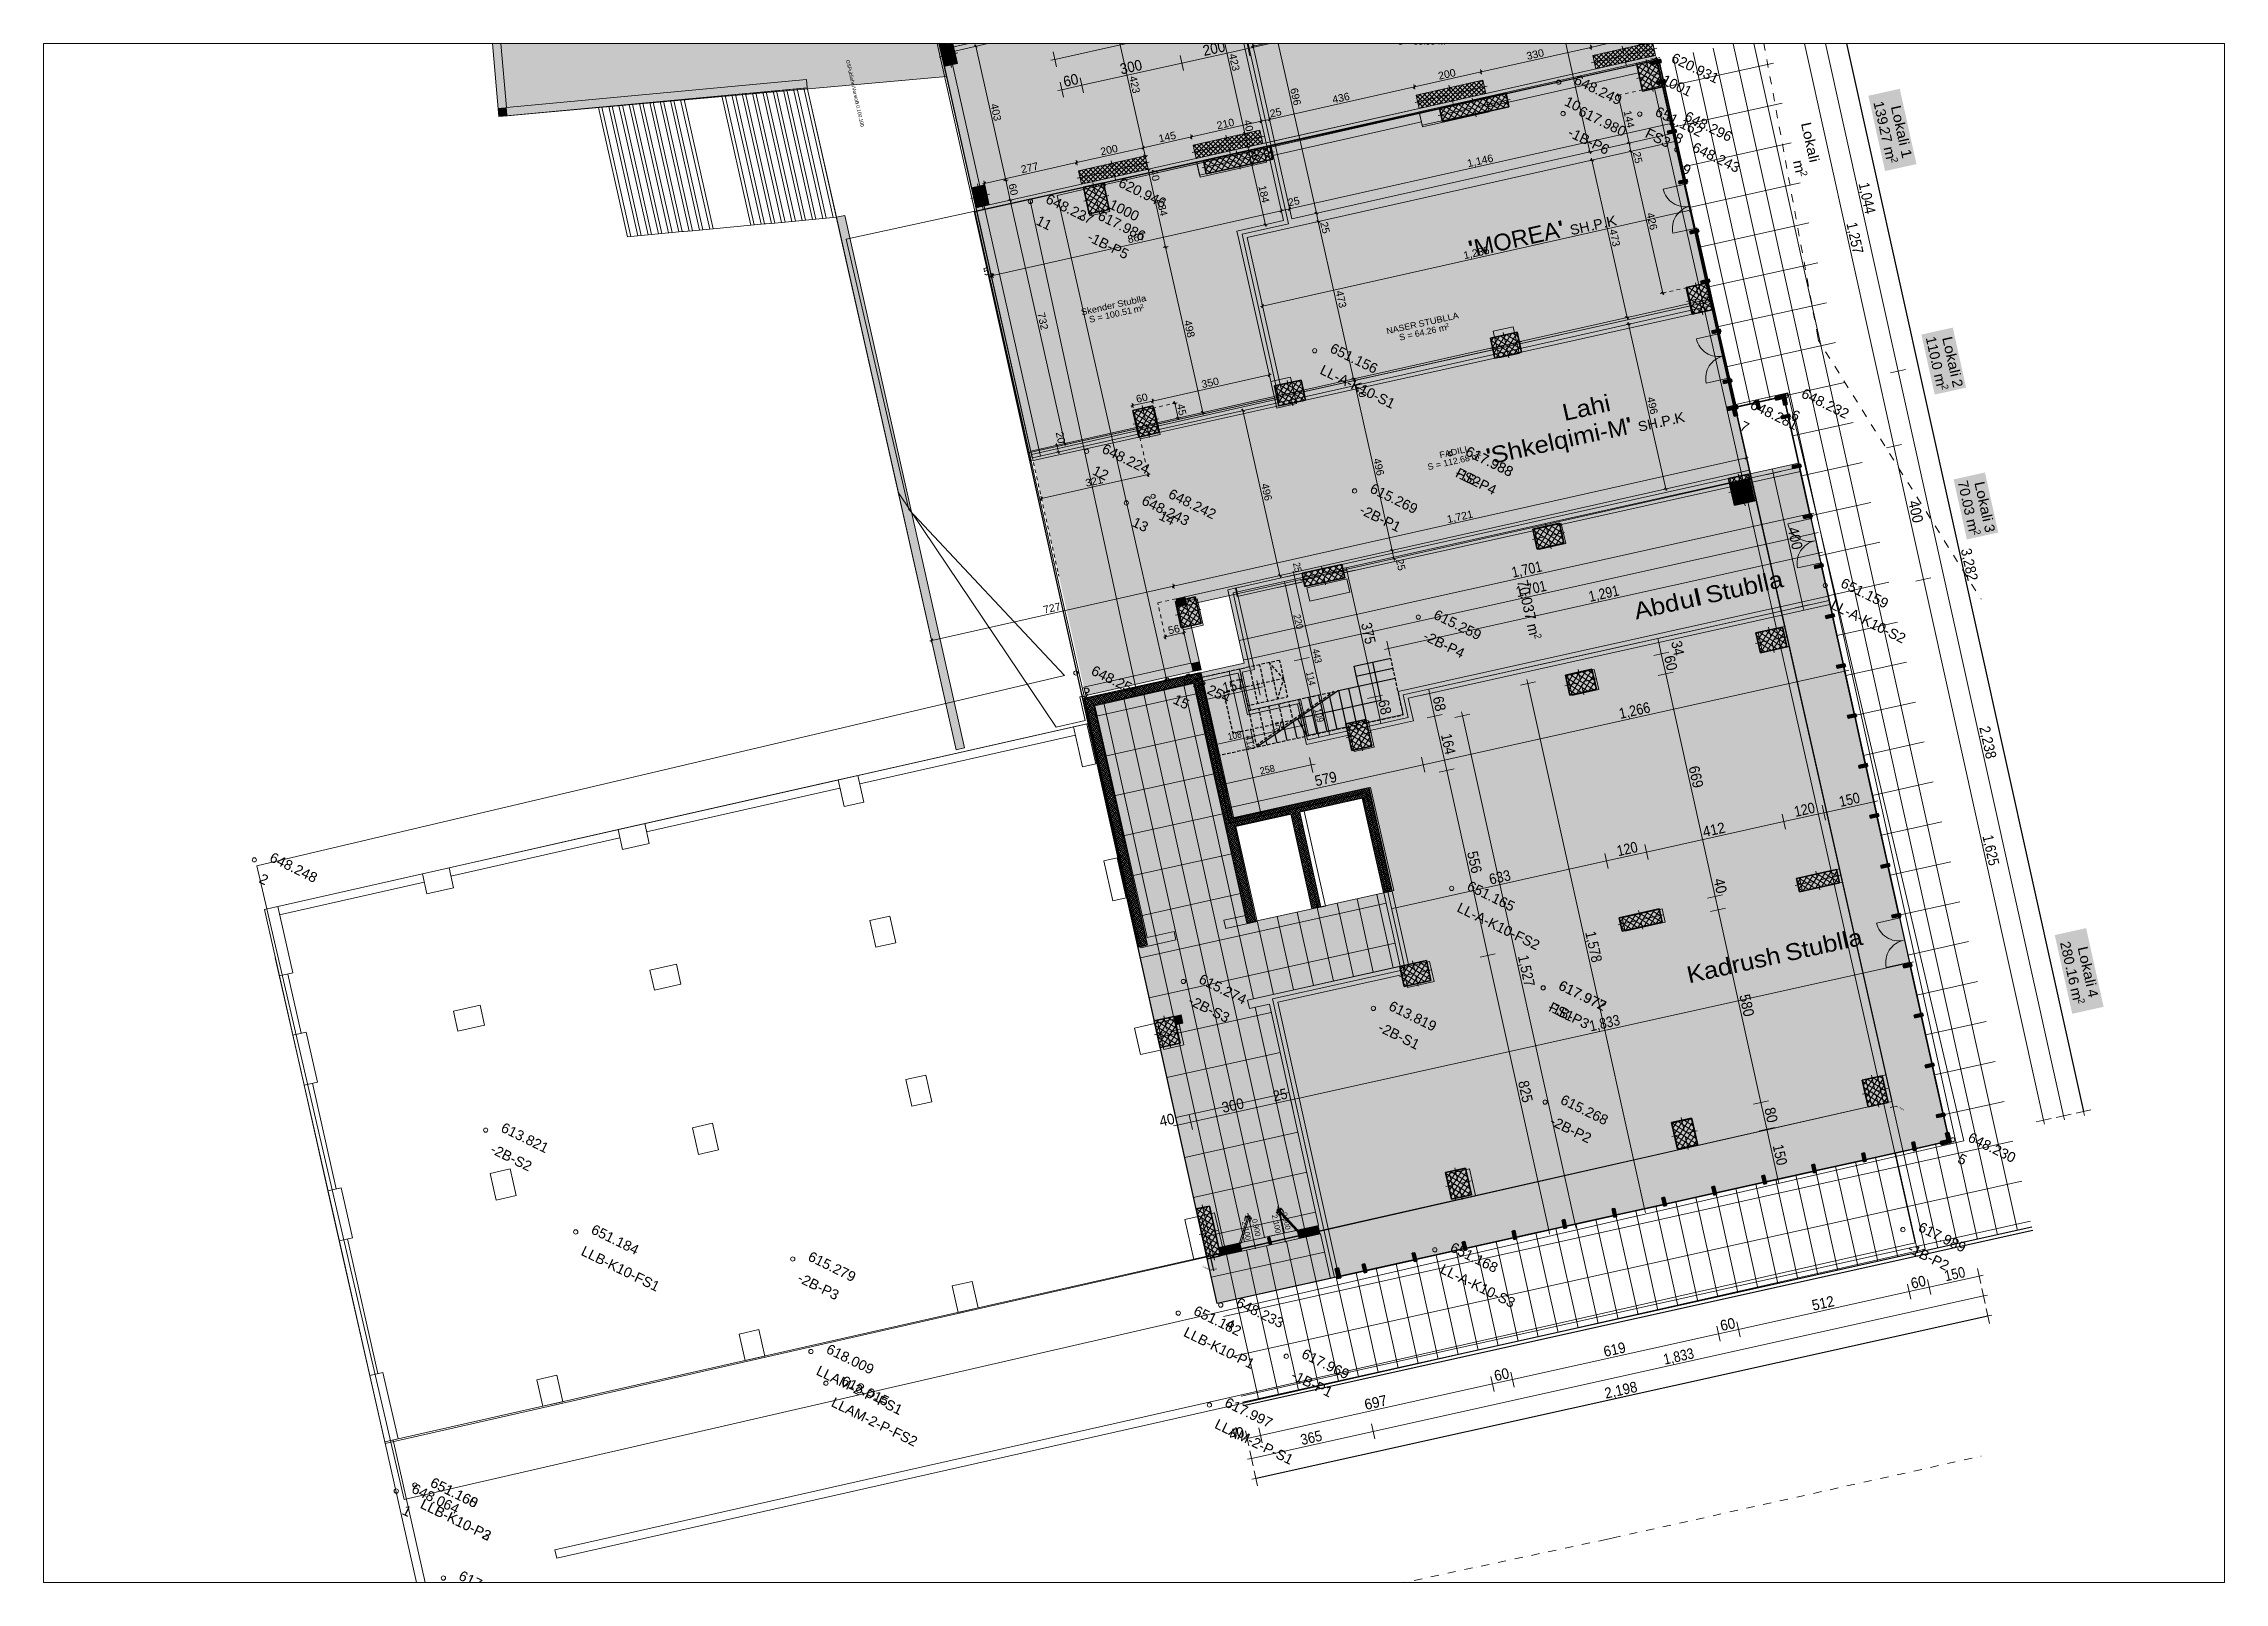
# Paper-space layout 'Layout1' of a CAD drawing. Header units: centimetres, sheet in millimetres. Extents: x 0 to 418, y 0 to 295.
# The model-space entities are those that its viewports show. They can reach past a viewport. Long polylines and large blocks are cut down to what shows.
import ezdxf

# ---------------------------------------------------------------- set-up
doc = ezdxf.new("R2010")
doc.units = ezdxf.units.CM
doc.layers.add('ekzek-perdhese', color=1, linetype='Continuous', lineweight=0)
for name, color, linetype, true_color in [('lokalet projekte', 7, 'Continuous', 0xa80f02), ('PDF_2D Drafting - General', 7, 'Continuous', 0x7f7f7f), ('PDF_A - Fill Zone', 7, 'Continuous', 0xa80f02), ('PDF_A - Muret', 7, 'Continuous', 0x7f7f7f), ('PDF_A - objekti 1 gjendja faktike', 7, 'Continuous', 0xa80f02), ('PDF_A - Pllaka Perdhes', 7, 'Continuous', 0x7f7f7f), ('PDF_A- Ndertesat', 7, 'Continuous', 0xfd8379), ('PDF_Annotation - Text', 7, 'Continuous', 0xa80f02), ('PDF_Dimensioning - General', 7, 'Continuous', 0x0077b0), ('PDF_Structural - Bearing', 7, 'Continuous', 0xfd8379), ('PDF_Text', 7, 'Continuous', 0xffffff)]:
    doc.layers.add(name, color=color, linetype=linetype, true_color=true_color)
for name, color, linetype in [('PDF_A - Dimensionimi', 7, 'Continuous'), ('PDF_A - Perdhesa Polyine', 5, 'Continuous'), ('PDF_A - Shtyllat', 7, 'Continuous'), ('PDF_A -Polyline', 7, 'Continuous'), ('PDF_Drawing & Figure', 7, 'Continuous'), ('PDF_Finish - Wall', 7, 'Continuous')]:
    doc.layers.add(name, color=color, linetype=linetype)
doc.styles.add('PDF Arial', font='arial.ttf')

psp = doc.layouts.get("Layout1")

msp = doc.modelspace()

# ---------------------------------------------------------------- texts
at = {"layer": 'PDF_A - Dimensionimi', "char_height": 22.092, "attachment_point": 7, "style": 'PDF Arial'}
for s, insert, rotation in [('\\W1.000691;696', (943.4, -1844.3), 282.59998), ('\\W1.001973;330', (837.3, -1939.6), 12.59998), ('\\W1.001845;140', (1068.7, -1887.7), 12.59998), ('\\W1.001183;423', (-38.7, -1923.5), 282.59998), ('\\W1.001376;200', (578.4, -1997.7), 12.59998), ('\\W1.001183;423', (-331, -1989.1), 282.59998), ('\\W1.000691;696', (141.1, -2024.4), 282.59998), ('\\W1.001183;436', (267.8, -2067.4), 12.59998), ('\\W1.001183;403', (-737.7, -2070.1), 282.59998), ('\\W1.001627;25', (84.6, -2108.5), 12.59998), ('\\W1.001199;144', (1119.1, -2090.3), 282.59998), ('\\W1.001956;145', (-241.5, -2181.7), 12.59998), ('\\W1.001376;210', (-70.8, -2143.4), 12.59998), ('\\W1.002036;40', (4.9, -2117.6), 282.59998), ('\\W1.001376;200', (-412.2, -2220), 12.59998), ('\\W1.001682;50', (23.9, -2202.3), 282.59998), ('\\W1.001155;1,146', (664.3, -2258.1), 12.59998), ('\\W1.001627;25', (1145.9, -2211.4), 282.59998), ('\\W1.001253;277', (-645.1, -2271.8), 12.59998), ('\\W1.002036;40', (-269.5, -2263.1), 282.59998), ('\\W1.001296;60', (-685, -2304.9), 282.59998), ('\\W1.000762;234', (-250.3, -2349), 282.59998), ('\\W1.001199;184', (48.1, -2310.1), 282.59998), ('\\W1.001627;25', (138, -2369.4), 12.59998), ('\\W1.001627;25', (229.2, -2417.1), 282.59998), ('\\W1.001183;426', (1185.9, -2389.8), 282.59998), ('\\W1.001557;867', (-332.3, -2477.6), 12.59998), ('\\W1.001617;1,285', (653.2, -2528.1), 12.59998), ('\\W1.001183;473', (1076.6, -2438.4), 282.59998), ('\\W1.002584;5', (-755.3, -2572.6), 12.59998), ('\\W1.001183;473', (274.4, -2618.4), 282.59998), ('\\W1.001213;732', (-600.2, -2683.1), 282.59998), ('\\W1.001506;498', (-170.3, -2705.4), 282.59998), ('\\W1.001973;350', (-115.7, -2902.8), 12.59998), ('\\W1.001296;60', (-307.6, -2945.8), 12.59998), ('\\W1.001462;20', (337.1, -2897.8), 282.59998), ('\\W1.001183;496', (1187.1, -2930.4), 282.59998), ('\\W1.002193;45', (-191.3, -2950.8), 282.69998), ('\\W1.001183;496', (384.8, -3110.4), 282.59998), ('\\W1.001183;496', (56.1, -3184.2), 282.59998), ('\\W1.001324;1,721', (604.8, -3302.3), 12.59998), ('\\W1.001627;25', (451.1, -3406), 282.59998), ('\\W1.001158;727', (-579.7, -3563.6), 12.59998), ('\\W1.000788;56', (-213.6, -3624.8), 12.59998)]:
    msp.add_mtext(s, dxfattribs=dict(at, insert=insert, rotation=rotation))
at = {"layer": 'PDF_A - Dimensionimi', "color": 20, "true_color": 0xfd4435, "char_height": 22.092, "attachment_point": 7, "style": 'PDF Arial'}
for s, insert, rotation in [('\\W1.001462;20', (-546.3, -3032.7), 282.59998), ('\\W1.001675;321', (-456, -3192.1), 12.59998)]:
    msp.add_mtext(s, dxfattribs=dict(at, insert=insert, rotation=rotation))
at = {"layer": 'PDF_A - Fill Zone', "color": 144, "true_color": 0x0077b0, "attachment_point": 7, "style": 'PDF Arial'}
for s, insert, char_height in [('\\W1.021330;RIZA', (439, -1867.8), 18.41), ('\\W1.047271;STUBLLA', (504.2, -1868.1), 18.41), ('\\W1.024051;S', (456, -1894.6), 18.41), ('\\W1.059938;=', (480.4, -1894.3), 18.41), ('\\W1.005125;83.55', (502.6, -1894.6), 18.41), ('\\W1.085362;m', (574.6, -1894.3), 18.41), ('\\W1.016485;2', (596.3, -1886.2), 12.15)]:
    msp.add_mtext(s, dxfattribs=dict(at, insert=insert, char_height=char_height))
at = {"layer": 'PDF_A - Fill Zone', "attachment_point": 7, "rotation": 12.59998, "style": 'PDF Arial'}
for s, insert, char_height in [('\\W1.063242;Skender', (-469.3, -2688.9), 18.41), ('\\W1.019292;100.51', (-399.1, -2700.3), 18.41), ('\\W1.100336;Stublla', (-363.3, -2665.2), 18.41), ('\\W1.085362;m', (-315.9, -2681.3), 18.41), ('\\W1.016485;2', (-296.5, -2668.5), 12.15), ('\\W1.024051;S', (-445.5, -2710.6), 18.41), ('\\W1.059938;=', (-421.7, -2705), 18.41)]:
    msp.add_mtext(s, dxfattribs=dict(at, insert=insert, char_height=char_height))
at = {"layer": 'PDF_A - Fill Zone', "color": 144, "true_color": 0x0077b0, "attachment_point": 7, "rotation": 12.59998, "style": 'PDF Arial'}
for s, insert, char_height in [('\\W1.051928;STUBLLA', (519.9, -2723.5), 18.41), ('\\W1.020089;NASER', (426, -2744.5), 18.41), ('\\W1.024051;S', (463.4, -2763.2), 18.41), ('\\W1.059938;=', (487.2, -2757.6), 18.41), ('\\W1.002892;64.26', (508.9, -2753), 18.41), ('\\W1.085362;m', (579.1, -2737), 18.41), ('\\W1.016485;2', (598.5, -2724.2), 12.15), ('\\W1.024051;S', (546.5, -3143), 18.41), ('\\W1.059938;=', (570.3, -3137.3), 18.41), ('\\W1.033932;FADILI', (581.4, -3107.7), 18.41), ('\\W1.000340;112.68', (592.9, -3132.6), 18.41), ('\\W1.085362;m', (674.7, -3114), 18.41), ('\\W1.016485;2', (694.1, -3101.2), 12.15)]:
    msp.add_mtext(s, dxfattribs=dict(at, insert=insert, char_height=char_height))
at = {"layer": 'PDF_A - objekti 1 gjendja faktike', "color": 7, "char_height": 4.418, "attachment_point": 7, "rotation": 333.90002, "style": 'PDF Arial'}
for s, insert in [('\\W1.001312;0.0200', (1182.7, -1927.9)), ('\\W1.001312;0.0020', (1923.7, -5013.3)), ('\\W1.001312;0.0050', (-116.2, -5480.3))]:
    msp.add_mtext(s, dxfattribs=dict(at, insert=insert))
at = {"layer": 'PDF_A - objekti 1 gjendja faktike', "color": 30, "true_color": 0xff6600, "char_height": 29.456, "attachment_point": 7, "rotation": 333.90002, "style": 'PDF Arial'}
for s, insert in [('\\W1.001025;620.931', (1255.9, -1944)), ('\\W1.001433;1001', (1228, -2007.8)), ('\\W1.001183;617.980', (983.7, -2100.1)), ('\\W1.001152;651.162', (1208.5, -2101.4)), ('\\W1.000767;-1B-P6', (953, -2162.4)), ('\\W1.000518;FS3', (1179.5, -2165)), ('\\W1.000924;620.946', (-364.8, -2309.9)), ('\\W1.001676;1000', (-392.8, -2373.6)), ('\\W1.000924;617.986', (-425.4, -2406.4)), ('\\W1.001126;-1B-P5', (-456.2, -2468.8)), ('\\W1.000924;651.156', (255.3, -2795.6)), ('\\W1.000868;LL-A-K10-S1', (225.9, -2859.1)), ('\\W1.001072;617.988', (652.5, -3097.8)), ('\\W1.001072;617.988', (652.6, -3098.4)), ('\\W1.001072;615.269', (372.4, -3207)), ('\\W1.000989;FS2', (623.5, -3161.4)), ('\\W1.000746;-1B-P4', (622.1, -3160.2)), ('\\W1.000878;-2B-P1', (341.8, -3268.9)), ('\\W1.001072;651.159', (1752.7, -3484.4)), ('\\W1.001072;615.259', (559.1, -3577.2)), ('\\W1.000951;LL-A-K10-S2', (1723.3, -3547.8)), ('\\W1.000746;-2B-P4', (528.6, -3639.1)), ('\\W1.000900;LL-A-K10-FS2', (627.6, -4436.6)), ('\\W1.001232;651.165', (657, -4373.1)), ('\\W1.000906;615.274', (-129.4, -4646)), ('\\W1.001127;617.977', (925, -4664.6)), ('\\W1.001152;617.972', (925.5, -4665)), ('\\W1.000767;-2B-S3', (-160.4, -4708.8)), ('\\W1.001072;613.819', (427.5, -4725)), ('\\W1.000701;FS1', (896.5, -4728.7)), ('\\W1.000767;-1B-P3', (894.2, -4727)), ('\\W1.000878;-2B-S1', (396.6, -4787.7)), ('\\W1.001072;615.268', (931, -5000)), ('\\W1.001032;-2B-P2', (900.5, -5061.9)), ('\\W1.001025;613.821', (-2175.5, -5082.1)), ('\\W1.001032;-2B-S2', (-2206.4, -5144.8)), ('\\W1.000906;651.184', (-1911.2, -5380.7)), ('\\W1.001072;617.989', (1980, -5373.8)), ('\\W1.000845;LLB-K10-FS1', (-1940.6, -5444.2)), ('\\W1.001072;651.168', (607.7, -5433.2)), ('\\W1.001032;-1B-P2', (1949.4, -5435.7)), ('\\W1.001072;615.279', (-1275.2, -5460.1)), ('\\W1.000809;LL-A-K10-S3', (578.3, -5496.7)), ('\\W1.000767;-2B-P3', (-1305.9, -5522.5)), ('\\W1.001152;651.182', (-144.7, -5619)), ('\\W1.000893;LLB-K10-P1', (-173.9, -5682.1)), ('\\W1.001072;618.009', (-1221.7, -5731.5)), ('\\W1.001072;617.969', (172, -5745.5)), ('\\W1.000765;LLAM-2-P-FS1', (-1251, -5795)), ('\\W1.001232;618.015', (-1177.7, -5824.5)), ('\\W1.000878;-1B-P1', (141.5, -5807.4)), ('\\W1.000838;LLAM-2-P-FS2', (-1207.1, -5888)), ('\\W1.001127;617.997', (-53.4, -5888.4)), ('\\W1.000800;LLAM-2-P-S1', (-82.8, -5951.8)), ('\\W1.001183;651.160', (-2382.9, -6123.1)), ('\\W1.001072;651.168', (-2382.6, -6123.1)), ('\\W1.000980;LLB-K10-P2', (-2412.1, -6186.2)), ('\\W1.000830;LLB-K10-P3', (-2411.8, -6186.2)), ('\\W1.001072;617.988', (-2299.4, -6396.3)), ('\\W1.000880;LLAM-2-P-S2', (-2328.8, -6459.7))]:
    msp.add_mtext(s, dxfattribs=dict(at, insert=insert))
at = {"layer": 'PDF_A - objekti 1 gjendja faktike', "color": 254, "true_color": 0xe8e8e8, "char_height": 29.456, "attachment_point": 7, "rotation": 333.90002, "style": 'PDF Arial'}
for s, insert in [('\\W1.001072;648.249', (970.9, -2007.9)), ('\\W1.002212;10', (943, -2071.6)), ('\\W1.000924;648.296', (1294.6, -2115.1)), ('\\W1.001941;8', (1264.2, -2177.6)), ('\\W1.000924;648.243', (1317.3, -2206.1)), ('\\W1.001389;9', (1286.9, -2268.7)), ('\\W1.001127;648.227', (-578.2, -2357.6)), ('\\W0.956411;11', (-605.9, -2420.9)), ('\\W1.001025;648.281', (1487.3, -2961)), ('\\W1.001152;648.232', (1637.2, -2928.1)), ('\\W1.001018;7', (1457.4, -3023.1)), ('\\W0.999457;6', (1606.7, -2990.6)), ('\\W1.000906;648.224', (-413.4, -3090.5)), ('\\W1.002101;12', (-441.1, -3153.9)), ('\\W1.000924;648.243', (-296.9, -3242)), ('\\W1.001152;648.242', (-218.6, -3222.8)), ('\\W1.001254;13', (-324.8, -3305.8)), ('\\W1.001188;14', (-246.2, -3286.1)), ('\\W1.000906;648.254', (-445, -3741.2)), ('\\W1.000906;648.254', (-176.9, -3762.1)), ('\\W1.001811;3', (-475.4, -3803.7)), ('\\W1.002383;15', (-204.8, -3825.8)), ('\\W1.001072;648.248', (-2853.8, -4289.2)), ('\\W1.001521;2', (-2884.4, -4351.1)), ('\\W1.001183;648.230', (2125.8, -5110.6)), ('\\W1.002584;5', (2095.5, -5173)), ('\\W1.000924;648.233', (-20.1, -5595.3)), ('\\W1.000981;4', (-51.3, -5656.7)), ('\\W1.000906;648.064', (-2437.5, -6140.9)), ('\\W1.002803;1', (-2465.2, -6204.2))]:
    msp.add_mtext(s, dxfattribs=dict(at, insert=insert))

# ---------------------------------------------------------------- blocks, each defined once
blk = doc.blocks.new('A$C513B364B')
at = {"layer": 'PDF_2D Drafting - General', "true_color": 0x0077b0, "transparency": 33554559}
blk.add_hatch(color=144, dxfattribs=at).paths.add_polyline_path([(1774.7, 2475.5), (2174.7, 2475.5), (2174.7, 1196.6), (2243, 1196.6), (2243, 894.1), (2133.4, 894.1), (2133.4, 744.1), (1997.2, 744.1), (1997.2, 774.1), (1774.7, 774.1)])
at = {"layer": 'PDF_2D Drafting - General', "true_color": 0xff9955, "transparency": 33554559}
blk.add_hatch(color=21, dxfattribs=at).paths.add_polyline_path([(1997.2, 744.1), (2121.4, 744.1), (2121.4, 894.1), (2243, 894.1), (2243, 1196.6), (2174.7, 1196.6), (2174.7, 1685.6), (2174.7, 2475.5), (3799.8, 2475.5), (3799.8, 629.5), (2962.6, 629.5), (2962.6, 1027.3), (2431.9, 1027.3), (2431.9, 617.3), (2243, 617.3), (1997.2, 617.3)])
at = {"layer": 'PDF_2D Drafting - General', "true_color": 0xe8e8e8, "transparency": 33554559}
blk.add_hatch(color=254, dxfattribs=at).paths.add_polyline_path([(1995.1, 277), (1995.1, 279.8), (2729.4, 279.8), (2729.4, 304.8), (2007.6, 304.8), (2007.6, 604.8), (2729.4, 604.8), (2729.4, 629.8), (2729.4, 799.8), (2729.4, 824.8), (2729.4, 1014.8), (2950.1, 1014.8), (2950.1, 557), (2975.1, 557), (2975.1, 617), (3640.5, 617), (3640.5, 317), (3665.5, 317), (3665.5, 617), (3799.8, 617), (3799.8, 277)])
at = {"layer": 'PDF_Structural - Bearing', "transparency": 33554559}
blk.add_hatch(color=7, dxfattribs=at).paths.add_polyline_path([(1762.2, 1104.1), (1762.2, 2265.5), (1787.2, 2265.5), (1787.2, 1753.1), (1782.2, 1753.1), (1782.2, 1673.1), (1787.2, 1673.1), (1787.2, 1104.1)])
at = {"layer": 'PDF_Structural - Bearing', "true_color": 0xffffff, "transparency": 33554559}
for points in [[(3644.5, 554.3), (3640.5, 554.3), (3640.5, 557), (3665.5, 557), (3665.5, 553), (3644.5, 553)], [(3644.5, 554.3), (3640.5, 554.3), (3640.5, 557), (3665.5, 557), (3665.5, 553), (3644.5, 553)], [(3644.5, 469.8), (3644.5, 471), (3665.5, 471), (3665.5, 467), (3640.5, 467), (3640.5, 469.8)], [(3665.5, 471), (3665.5, 467), (3640.5, 467), (3640.5, 469.8), (3644.5, 469.8), (3644.5, 471)], [(3644.5, 464.2), (3640.5, 464.2), (3640.5, 467), (3665.5, 467), (3665.5, 463), (3644.5, 463)], [(3665.5, 463), (3644.5, 463), (3644.5, 464.2), (3640.5, 464.2), (3640.5, 467), (3665.5, 467)], [(3644.5, 379.8), (3644.5, 381), (3665.5, 381), (3665.5, 377), (3640.5, 377), (3640.5, 379.8)], [(3644.5, 379.8), (3644.5, 381), (3665.5, 381), (3665.5, 377), (3640.5, 377), (3640.5, 379.8)]]:
    blk.add_hatch(color=7, dxfattribs=at).paths.add_polyline_path(points)
for points in [[(517.8, 2879), (3799.8, 2879)], [(4324.2, 277.6), (4324.2, 2475.6)]]:
    blk.add_lwpolyline(points)
at = {"layer": 'PDF_2D Drafting - General', "color": 254, "lineweight": 0, "true_color": 0xe8e8e8}
for points in [[(600.6, 2325.5), (600.6, 2657.9)], [(720.6, 2325.5), (720.6, 2657.9)], [(840.6, 2325.5), (840.6, 2657.9)], [(960.6, 2325.5), (960.6, 2657.9)], [(1080.6, 2325.5), (1080.6, 2657.9)], [(1200.6, 2325.5), (1200.6, 2657.9)], [(1320.6, 2325.5), (1320.6, 2657.9)], [(1440.6, 2325.5), (1440.6, 2657.9)], [(1560.6, 2325.5), (1560.6, 2657.9)], [(1680.6, 2475.5), (1680.6, 2657.9)], [(1800.6, 2475.5), (1800.6, 2657.9)], [(1920.6, 2475.5), (1920.6, 2657.9)], [(2040.6, 2475.5), (2040.6, 2657.9)], [(2160.6, 2475.5), (2160.6, 2657.9)], [(2280.6, 2475.5), (2280.6, 2657.9)], [(2400.6, 2475.5), (2400.6, 2657.9)], [(2520.6, 2475.5), (2520.6, 2657.9)], [(2640.6, 2475.5), (2640.6, 2657.9)], [(2760.6, 2475.5), (2760.6, 2657.9)], [(2880.6, 2475.5), (2880.6, 2657.9)], [(3000.6, 2475.5), (3000.6, 2657.9)], [(3120.6, 2475.5), (3120.6, 2657.9)], [(3240.6, 2475.5), (3240.6, 2657.9)], [(3360.6, 2475.5), (3360.6, 2657.9)], [(3480.6, 2475.5), (3480.6, 2657.9)], [(3600.6, 2475.5), (3600.6, 2657.9)], [(3720.6, 2475.5), (3720.6, 2657.9)], [(3840.6, 286.7), (3840.6, 2657.9)], [(3960.7, 286.7), (3960.7, 2657.9)], [(4080.6, 286.7), (4080.6, 2657.9)], [(519.5, 2614.6), (4099, 2614.6)], [(519.5, 2554.6), (4099, 2554.6)], [(519.5, 2494.6), (4099, 2494.6)], [(519.5, 2434.6), (1562.2, 2434.6)], [(3799.8, 2434.6), (4099, 2434.6)], [(519.5, 2374.6), (1562.2, 2374.6)], [(3799.8, 2374.6), (4099, 2374.6)], [(3799.8, 2314.6), (4099, 2314.6)], [(3799.8, 2254.6), (4099, 2254.6)], [(3799.8, 2194.6), (4099, 2194.6)], [(3799.8, 2134.6), (4099, 2134.6)], [(3799.8, 2074.6), (4099, 2074.6)], [(3799.8, 2014.6), (4099, 2014.6)], [(3799.8, 1954.6), (4099, 1954.6)], [(3799.8, 1894.6), (4099, 1894.6)], [(3799.8, 1834.6), (4099, 1834.6)], [(3799.8, 1774.6), (4099, 1774.6)], [(3799.8, 1714.6), (4099, 1714.6)], [(3799.8, 1654.6), (4099, 1654.6)], [(3799.8, 1594.6), (4099, 1594.6)], [(3799.8, 1534.6), (4099, 1534.6)], [(3799.8, 1474.6), (4099, 1474.6)], [(3799.8, 1414.6), (4099, 1414.6)], [(3799.8, 1354.6), (4099, 1354.6)], [(3799.8, 1294.6), (4099, 1294.6)], [(3799.8, 1234.6), (4099, 1234.6)], [(3799.8, 1174.6), (4099, 1174.6)], [(3799.8, 1114.6), (4099, 1114.6)], [(3799.8, 1054.6), (4099, 1054.6)], [(2729.4, 1014.8), (2729.4, 824.8)], [(2950.1, 1014.8), (2729.4, 1014.8)], [(2950.1, 557), (2950.1, 1014.8)], [(3799.8, 994.6), (4099, 994.6)], [(3799.8, 934.6), (4099, 934.6)], [(3799.8, 874.6), (4099, 874.6)], [(2729.4, 824.8), (2729.4, 799.8)], [(2729.4, 799.8), (2729.4, 629.8)], [(3799.8, 814.6), (4099, 814.6)], [(3799.8, 754.6), (4099, 754.6)], [(3799.8, 694.6), (4099, 694.6)], [(2007.6, 604.8), (2007.6, 304.8)], [(2729.4, 604.8), (2007.6, 604.8)], [(2729.4, 629.8), (2729.4, 604.8)], [(2975.1, 617), (2975.1, 557)], [(3640.5, 617), (2975.1, 617)], [(3640.5, 317), (3640.5, 617)], [(3665.5, 617), (3665.5, 317)], [(3799.8, 617), (3665.5, 617)], [(3799.8, 634.6), (4099, 634.6)], [(3799.8, 277), (3799.8, 617)], [(2975.1, 557), (2950.1, 557)], [(3799.8, 574.6), (4099, 574.6)], [(3799.8, 514.6), (4099, 514.6)], [(3799.8, 454.6), (4099, 454.6)], [(3799.8, 394.5), (4099, 394.5)], [(3799.8, 334.5), (4099, 334.5)], [(1995.1, 279.8), (1995.1, 277)], [(2729.4, 279.8), (1995.1, 279.8)], [(1995.1, 277), (3799.8, 277)], [(2007.6, 304.8), (2729.4, 304.8)], [(2729.4, 304.8), (2729.4, 279.8)], [(3665.5, 317), (3640.5, 317)]]:
    blk.add_lwpolyline(points, dxfattribs=at)
at = {"layer": 'PDF_2D Drafting - General', "color": 216, "lineweight": 25, "true_color": 0x800080}
for points in [[(4099, 2657.9), (4099, 286.7)], [(4109, 2657.9), (4109, 286.7)], [(1562.2, 2325.5), (1562.2, 2475.5)], [(1562.2, 2475.5), (3799.8, 2475.5)], [(3799.8, 2475.5), (3799.8, 277)], [(517.8, 2325.5), (1562.2, 2325.5)], [(517.8, 277), (517.8, 2325.5)], [(2070.1, 1184.1), (2061.4, 1184.1)], [(2061.4, 1074.1), (2061.4, 1184.1)], [(2085.1, 1184.1), (2075.1, 1184.1)], [(2100.1, 1184.1), (2090.1, 1184.1)], [(2091.4, 1074.1), (2091.4, 1184.1)], [(2115.1, 1184.1), (2105.1, 1184.1)], [(2130.1, 1184.1), (2120.1, 1184.1)], [(2121.4, 1074.1), (2121.4, 1184.1)], [(2145.1, 1184.1), (2135.1, 1184.1)], [(2160.1, 1184.1), (2150.1, 1184.1)], [(2175.1, 1184.1), (2165.1, 1184.1)], [(2190.1, 1184.1), (2180.1, 1184.1)], [(2205.1, 1184.1), (2195.1, 1184.1)], [(2220.1, 1184.1), (2210.1, 1184.1)], [(2231.6, 1184.1), (2225.1, 1184.1)], [(2231.6, 1180.6), (2231.6, 1184.1)], [(2231.6, 1165.6), (2231.6, 1175.6)], [(2231.6, 1150.6), (2231.6, 1160.6)], [(2061.4, 1129.1), (2176.5, 1129.1)], [(2176.5, 1129.1), (2176.5, 879.1)], [(2231.5, 1135.6), (2231.6, 1145.6)], [(2231.5, 1120.6), (2231.5, 1130.6)], [(2231.5, 1105.6), (2231.5, 1115.6)], [(2231.5, 1090.6), (2231.5, 1100.6)], [(2121.4, 1074.1), (2061.4, 1074.1)], [(2121.4, 1074.1), (2231.4, 1074.1)], [(2121.4, 1014.1), (2121.4, 1074.1)], [(2121.4, 1044.1), (2231.4, 1044.1)], [(2231.4, 1060.6), (2231.4, 1070.6)], [(2231.4, 1045.6), (2231.4, 1055.6)], [(2231.4, 1030.6), (2231.4, 1040.6)], [(2231.4, 1015.6), (2231.4, 1025.6)], [(2231.5, 1075.6), (2231.5, 1085.6)], [(2729.4, 1039.8), (2419.4, 1039.8)], [(2419.4, 1039.8), (2419.4, 629.8)], [(2729.4, 1039.8), (2729.4, 1014.8)], [(2121.4, 1014.1), (2231.4, 1014.1)], [(2121.4, 1014.1), (2231.4, 744.1)], [(2121.4, 995.3), (2121.4, 1000.8)], [(2121.4, 1000.8), (2124.7, 992.8)], [(2121.4, 980.3), (2121.4, 990.3)], [(2121.4, 984.1), (2128.3, 984.1)], [(2121.4, 965.3), (2121.4, 975.3)], [(2121.4, 950.3), (2121.4, 960.3)], [(2126.6, 988.2), (2130.4, 979)], [(2132.2, 974.3), (2136, 965.1)], [(2133.7, 984.1), (2231.4, 984.1)], [(2137.9, 960.4), (2141.7, 951.2)], [(2231.3, 1000.6), (2231.4, 1010.6)], [(2231.3, 985.6), (2231.3, 995.6)], [(2231.3, 970.6), (2231.3, 980.6)], [(2231.3, 955.6), (2231.3, 965.6)], [(2729.4, 1014.8), (2444.4, 1014.8)], [(2444.4, 1014.8), (2444.4, 824.8)], [(2121.4, 954.1), (2140.5, 954.1)], [(2121.4, 935.3), (2121.4, 945.3)], [(2121.4, 920.3), (2121.4, 930.3)], [(2121.4, 924.1), (2152.7, 924.1)], [(2121.4, 905.3), (2121.4, 915.3)], [(2121.4, 890.3), (2121.4, 900.3)], [(2143.6, 946.5), (2147.3, 937.3)], [(2145.9, 954.1), (2231.4, 954.1)], [(2149.2, 932.6), (2153, 923.4)], [(2154.9, 918.8), (2158.7, 909.5)], [(2158.1, 924.1), (2231.4, 924.1)], [(2160.5, 904.9), (2164.3, 895.6)], [(2231.2, 910.5), (2231.2, 920.6)], [(2231.2, 895.5), (2231.2, 905.6)], [(2231.3, 940.6), (2231.3, 950.6)], [(2231.3, 925.5), (2231.3, 935.6)], [(1997.2, 864.1), (1997.2, 855.4)], [(1997.2, 864.1), (2004.7, 864.1)], [(1997.2, 850.4), (1997.2, 840.4)], [(2002.7, 837.1), (1997.2, 834.1)], [(1997.2, 835.4), (1997.2, 825.4)], [(1997.2, 834.1), (2004.7, 834.1)], [(2015.9, 844.3), (2007.1, 839.5)], [(2009.7, 864.1), (2019.7, 864.1)], [(2009.7, 834.1), (2019.7, 834.1)], [(2029.1, 851.5), (2020.3, 846.7)], [(2024.7, 864.1), (2034.7, 864.1)], [(2024.7, 834.1), (2034.7, 834.1)], [(2042.2, 858.7), (2033.4, 853.9)], [(2039.7, 864.1), (2049.7, 864.1)], [(2039.7, 834.1), (2049.7, 834.1)], [(2052.2, 864.1), (2046.6, 861.1)], [(2052.2, 864.1), (2052.2, 856.9)], [(2052.2, 864.1), (2057.7, 861.1)], [(2052.2, 851.9), (2052.2, 841.9)], [(2052.2, 836.9), (2052.2, 826.9)], [(2054.7, 864.1), (2064.7, 864.1)], [(2054.7, 834.1), (2064.7, 834.1)], [(2062.1, 858.7), (2070.9, 853.9)], [(2069.7, 864.1), (2079.7, 864.1)], [(2069.7, 834.1), (2079.7, 834.1)], [(2075.3, 851.5), (2084.1, 846.7)], [(2084.7, 864.1), (2094.7, 864.1)], [(2084.7, 834.1), (2094.7, 834.1)], [(2088.4, 844.3), (2097.2, 839.5)], [(2099.7, 864.1), (2107.2, 864.1)], [(2099.7, 834.1), (2107.2, 834.1)], [(2101.6, 837.1), (2107.2, 834.1)], [(2107.2, 864.1), (2107.2, 858.6)], [(2107.2, 853.6), (2107.2, 843.6)], [(2107.2, 838.6), (2107.2, 828.6)], [(2121.4, 894.1), (2125.7, 894.1)], [(2121.4, 875.3), (2121.4, 885.3)], [(2121.4, 860.3), (2121.4, 870.3)], [(2121.4, 864.1), (2124.3, 864.1)], [(2121.4, 845.3), (2121.4, 855.3)], [(2121.4, 830.3), (2121.4, 840.3)], [(2121.4, 834.1), (2130.4, 834.1)], [(2129.3, 864.1), (2139.3, 864.1)], [(2130.7, 894.1), (2140.7, 894.1)], [(2135.4, 834.1), (2145.4, 834.1)], [(2144.3, 864.1), (2154.3, 864.1)], [(2145.7, 894.1), (2155.7, 894.1)], [(2150.4, 834.1), (2160.4, 834.1)], [(2159.3, 864.1), (2169.3, 864.1)], [(2160.7, 894.1), (2164.9, 894.1)], [(2165.4, 834.1), (2175.4, 834.1)], [(2166.2, 891), (2170, 881.7)], [(2170.3, 894.1), (2231.4, 894.1)], [(2171.9, 877.1), (2175.6, 867.8)], [(2174.3, 864.1), (2177.2, 864.1)], [(2176.5, 879.1), (2231.4, 894.1)], [(2176.5, 856.9), (2176.5, 864.1)], [(2176.5, 841.9), (2176.5, 851.9)], [(2176.5, 826.9), (2176.5, 836.9)], [(2177.5, 863.2), (2181.3, 853.9)], [(2180.4, 834.1), (2189.4, 834.1)], [(2182.6, 864.1), (2231.4, 864.1)], [(2183.2, 849.3), (2187, 840)], [(2188.8, 835.4), (2192.6, 826.1)], [(2194.8, 834.1), (2231.4, 834.1)], [(2231.1, 850.6), (2231.2, 860.5)], [(2231.1, 835.6), (2231.1, 845.5)], [(2231.2, 880.5), (2231.2, 890.6)], [(2231.2, 865.5), (2231.2, 875.6)], [(1997.2, 820.4), (1997.2, 810.4)], [(1997.2, 805.4), (1997.2, 795.4)], [(1997.2, 804.1), (2004.7, 804.1)], [(1997.2, 790.4), (1997.2, 780.4)], [(1997.2, 775.4), (1997.2, 765.4)], [(1997.2, 774.1), (2004.7, 774.1)], [(2009.7, 804.1), (2019.7, 804.1)], [(2009.7, 774.1), (2019.7, 774.1)], [(2024.7, 804.1), (2034.7, 804.1)], [(2024.7, 774.1), (2034.7, 774.1)], [(2039.7, 804.1), (2049.7, 804.1)], [(2039.7, 774.1), (2049.7, 774.1)], [(2052.2, 821.9), (2052.2, 811.9)], [(2052.2, 806.9), (2052.2, 796.9)], [(2052.2, 791.9), (2052.2, 781.9)], [(2052.2, 776.9), (2052.2, 766.9)], [(2054.7, 804.1), (2064.7, 804.1)], [(2054.7, 774.1), (2064.7, 774.1)], [(2069.7, 804.1), (2079.7, 804.1)], [(2069.7, 774.1), (2079.7, 774.1)], [(2084.7, 804.1), (2094.7, 804.1)], [(2084.7, 774.1), (2094.7, 774.1)], [(2099.7, 804.1), (2107.2, 804.1)], [(2099.7, 774.1), (2107.2, 774.1)], [(2107.2, 823.6), (2107.2, 813.6)], [(2107.2, 808.6), (2107.2, 798.6)], [(2107.2, 793.6), (2107.2, 783.6)], [(2107.2, 778.6), (2107.2, 768.6)], [(2121.4, 815.3), (2121.4, 825.3)], [(2121.4, 800.3), (2121.4, 810.3)], [(2121.4, 804.1), (2129, 804.1)], [(2121.4, 785.3), (2121.4, 795.3)], [(2121.4, 770.3), (2121.4, 780.3)], [(2121.4, 774.1), (2127.6, 774.1)], [(2132.6, 774.1), (2142.6, 774.1)], [(2134, 804.1), (2144, 804.1)], [(2147.6, 774.1), (2157.6, 774.1)], [(2149, 804.1), (2159, 804.1)], [(2162.6, 774.1), (2172.6, 774.1)], [(2164, 804.1), (2174, 804.1)], [(2176.5, 811.9), (2176.5, 821.9)], [(2176.5, 796.9), (2176.5, 806.9)], [(2176.5, 781.9), (2176.5, 791.9)], [(2176.5, 766.9), (2176.5, 776.9)], [(2177.6, 774.1), (2187.6, 774.1)], [(2179, 804.1), (2189, 804.1)], [(2192.6, 774.1), (2202.6, 774.1)], [(2194, 804.1), (2201.6, 804.1)], [(2194.5, 821.5), (2198.3, 812.3)], [(2200.2, 807.6), (2203.9, 798.4)], [(2205.8, 793.7), (2209.6, 784.5)], [(2207, 804.1), (2231.4, 804.1)], [(2207.6, 774.1), (2213.8, 774.1)], [(2211.5, 779.8), (2215.2, 770.6)], [(2219.2, 774.1), (2231.4, 774.1)], [(2231, 760.5), (2231, 770.5)], [(2231.1, 820.6), (2231.1, 830.5)], [(2231.1, 805.6), (2231.1, 815.5)], [(2231.1, 790.6), (2231.1, 800.5)], [(2231.1, 775.6), (2231.1, 785.5)], [(2444.4, 824.8), (2729.4, 824.8)], [(2729.4, 799.8), (2444.4, 799.8)], [(2444.4, 799.8), (2444.4, 629.8)], [(2729.4, 824.8), (2729.4, 799.8)], [(1997.2, 760.4), (1997.2, 750.4)], [(1997.2, 745.4), (1997.2, 735.4)], [(1997.2, 744.1), (2004.7, 744.1)], [(1997.2, 730.4), (1997.2, 720.4)], [(1997.2, 715.4), (1997.2, 705.4)], [(2009.7, 744.1), (2019.7, 744.1)], [(2024.7, 744.1), (2034.7, 744.1)], [(2039.7, 744.1), (2049.7, 744.1)], [(2052.2, 761.9), (2052.2, 751.9)], [(2052.2, 746.9), (2052.2, 736.9)], [(2052.2, 731.9), (2052.2, 721.9)], [(2052.2, 716.9), (2052.2, 706.9)], [(2054.7, 744.1), (2064.7, 744.1)], [(2069.7, 744.1), (2079.7, 744.1)], [(2084.7, 744.1), (2094.7, 744.1)], [(2099.7, 744.1), (2107.2, 744.1)], [(2107.2, 763.6), (2107.2, 753.6)], [(2107.2, 748.6), (2107.2, 744.1)], [(2107.2, 744.1), (2112.7, 744.1)], [(2117.7, 744.1), (2121.4, 744.1)], [(2121.4, 755.3), (2121.4, 765.3)], [(2121.4, 744.1), (2121.4, 750.3)], [(2121.4, 744.1), (2126.2, 744.1)], [(2131.3, 744.1), (2141.2, 744.1)], [(2146.3, 744.1), (2156.2, 744.1)], [(2161.2, 744.1), (2171.2, 744.1)], [(2176.2, 744.1), (2186.2, 744.1)], [(2176.5, 751.9), (2176.5, 761.9)], [(2176.5, 736.9), (2176.5, 746.9)], [(2176.5, 721.9), (2176.5, 731.9)], [(2176.5, 706.9), (2176.5, 716.9)], [(2191.2, 744.1), (2201.2, 744.1)], [(2206.2, 744.1), (2216.2, 744.1)], [(2217.1, 765.9), (2220.9, 756.7)], [(2221.2, 744.1), (2226, 744.1)], [(2222.8, 752.1), (2226, 744.1)], [(2230.5, 744.1), (2231.4, 744.1)], [(2230.9, 700.5), (2231, 710.5)], [(2231, 745.5), (2231, 755.6)], [(2231, 730.5), (2231, 740.6)], [(2231, 715.5), (2231, 725.6)], [(1997.2, 700.4), (1997.2, 690.4)], [(1997.2, 685.4), (1997.2, 675.4)], [(1997.2, 670.4), (1997.2, 660.4)], [(1997.2, 655.4), (1997.2, 645.4)], [(1997.2, 640.4), (1997.2, 630.4)], [(2052.2, 701.9), (2052.2, 691.9)], [(2052.2, 686.9), (2052.2, 684.1)], [(2052.2, 684.1), (2059.3, 684.1)], [(2064.3, 684.1), (2074.3, 684.1)], [(2079.3, 684.1), (2089.3, 684.1)], [(2094.3, 684.1), (2104.3, 684.1)], [(2109.3, 684.1), (2119.3, 684.1)], [(2124.3, 684.1), (2134.3, 684.1)], [(2139.3, 684.1), (2149.3, 684.1)], [(2154.3, 684.1), (2164.3, 684.1)], [(2169.3, 684.1), (2176.5, 684.1)], [(2176.5, 691.9), (2176.5, 701.9)], [(2176.5, 684.1), (2176.5, 686.9)], [(2230.9, 685.5), (2230.9, 695.5)], [(2230.9, 670.5), (2230.9, 680.5)], [(2230.9, 655.5), (2230.9, 665.5)], [(2230.9, 640.5), (2230.9, 650.5)], [(2419.4, 629.8), (1982.6, 629.8)], [(1982.6, 629.8), (1982.6, 279.8)], [(2001.6, 629.8), (2011.6, 629.8)], [(2729.4, 604.8), (2007.6, 604.8)], [(2007.6, 604.8), (2007.6, 304.8)], [(2016.6, 629.8), (2026.6, 629.8)], [(2031.6, 629.8), (2041.6, 629.8)], [(2046.6, 629.8), (2056.6, 629.8)], [(2061.6, 629.8), (2071.6, 629.8)], [(2076.6, 629.8), (2086.6, 629.8)], [(2091.6, 629.8), (2101.6, 629.8)], [(2106.6, 629.8), (2116.6, 629.8)], [(2121.6, 629.8), (2131.6, 629.8)], [(2136.6, 629.8), (2146.6, 629.8)], [(2151.6, 629.8), (2161.6, 629.8)], [(2166.6, 629.8), (2176.6, 629.8)], [(2181.6, 629.8), (2191.6, 629.8)], [(2196.6, 629.8), (2206.6, 629.8)], [(2211.6, 629.8), (2221.6, 629.8)], [(2226.6, 629.8), (2230.9, 629.8)], [(2230.9, 629.8), (2230.9, 635.5)], [(2444.4, 629.8), (2729.4, 629.8)], [(2729.4, 629.8), (2729.4, 604.8)], [(1982.6, 277), (517.8, 277)], [(1982.6, 279.8), (2729.4, 279.8)], [(3799.8, 277), (1982.6, 277)], [(2007.6, 304.8), (2729.4, 304.8)], [(2729.4, 304.8), (2729.4, 279.8)]]:
    blk.add_lwpolyline(points, dxfattribs=at)
at = {"layer": 'PDF_2D Drafting - General', "color": 253, "lineweight": 20, "true_color": 0xaaaaaa}
for points in [[(1774.7, 2475.5), (2174.7, 2475.5)], [(1774.7, 774.1), (1774.7, 2475.5)], [(2174.7, 2475.5), (2174.7, 1685.6)], [(3799.8, 2475.5), (2174.7, 2475.5)], [(2174.7, 2475.5), (2174.7, 1196.6)], [(3799.8, 629.5), (3799.8, 2475.5)], [(517.8, 2325.5), (517.8, 277)], [(1243.3, 2325.5), (517.8, 2325.5)], [(1243.3, 277), (1243.3, 2325.5)], [(1774.7, 2325.5), (1774.7, 2266.3)], [(1842.2, 2325.5), (1774.7, 2325.5)], [(1842.2, 2266.3), (1842.2, 2325.5)], [(1774.7, 2266.3), (1842.2, 2266.3)], [(2174.7, 1685.6), (2174.7, 1196.6)], [(2174.7, 1196.6), (2243, 1196.6)], [(2174.7, 1196.6), (2243, 1196.6)], [(2243, 1196.6), (2243, 894.1)], [(2243, 1196.6), (2243, 894.1)], [(2419.4, 1039.8), (2419.4, 629.8)], [(2729.4, 1039.8), (2419.4, 1039.8)], [(2431.9, 1027.3), (2962.6, 1027.3)], [(2431.9, 617.3), (2431.9, 1027.3)], [(2729.4, 1014.8), (2729.4, 1039.8)], [(2962.6, 1027.3), (2962.6, 629.5)], [(2444.4, 1014.8), (2729.4, 1014.8)], [(2444.4, 824.8), (2444.4, 1014.8)], [(2121.4, 894.1), (2121.4, 744.1)], [(2243, 894.1), (2121.4, 894.1)], [(2243, 894.1), (2133.4, 894.1)], [(2133.4, 894.1), (2133.4, 744.1)], [(1997.2, 774.1), (1774.7, 774.1)], [(1997.2, 744.1), (1997.2, 774.1)], [(2729.4, 824.8), (2444.4, 824.8)], [(2444.4, 799.8), (2729.4, 799.8)], [(2444.4, 629.8), (2444.4, 799.8)], [(2729.4, 799.8), (2729.4, 824.8)], [(2121.4, 744.1), (1997.2, 744.1)], [(1997.2, 744.1), (1997.2, 617.3)], [(2133.4, 744.1), (1997.2, 744.1)], [(1982.6, 629.8), (1982.6, 279.8)], [(2419.4, 629.8), (1982.6, 629.8)], [(1997.2, 617.3), (2243, 617.3)], [(2007.6, 604.8), (2729.4, 604.8)], [(2007.6, 304.8), (2007.6, 604.8)], [(2243, 617.3), (2431.9, 617.3)], [(2729.4, 629.8), (2444.4, 629.8)], [(2729.4, 604.8), (2729.4, 629.8)], [(2962.6, 629.5), (3799.8, 629.5)], [(517.8, 277), (1243.3, 277)], [(1982.6, 279.8), (2729.4, 279.8)], [(2729.4, 304.8), (2007.6, 304.8)], [(2729.4, 279.8), (2729.4, 304.8)]]:
    blk.add_lwpolyline(points, dxfattribs=at)
at = {"layer": 'PDF_2D Drafting - General', "lineweight": 9}
for points in [[(2419.4, 994.1), (2465.1, 1039.8)], [(2419.4, 1001.2), (2458.1, 1039.8)], [(2419.4, 1008.3), (2451, 1039.8)], [(2419.4, 1015.3), (2443.9, 1039.8)], [(2419.4, 1022.4), (2436.9, 1039.8)], [(2419.4, 1029.5), (2429.8, 1039.8)], [(2419.4, 1036.5), (2422.7, 1039.8)], [(2444.4, 1008.8), (2419.4, 1033.8)], [(2444.4, 1001.8), (2419.4, 1026.8)], [(2445.5, 1014.8), (2420.5, 1039.8)], [(2452.6, 1014.8), (2427.6, 1039.8)], [(2459.6, 1014.8), (2434.7, 1039.8)], [(2466.7, 1014.8), (2441.7, 1039.8)], [(2447.2, 1014.8), (2472.2, 1039.8)], [(2473.8, 1014.8), (2448.8, 1039.8)], [(2454.3, 1014.8), (2479.3, 1039.8)], [(2480.9, 1014.8), (2455.9, 1039.8)], [(2461.4, 1014.8), (2486.4, 1039.8)], [(2487.9, 1014.8), (2462.9, 1039.8)], [(2468.4, 1014.8), (2493.4, 1039.8)], [(2495, 1014.8), (2470, 1039.8)], [(2475.5, 1014.8), (2500.5, 1039.8)], [(2502.1, 1014.8), (2477.1, 1039.8)], [(2482.6, 1014.8), (2507.6, 1039.8)], [(2509.2, 1014.8), (2484.1, 1039.8)], [(2489.6, 1014.8), (2514.6, 1039.8)], [(2516.2, 1014.8), (2491.2, 1039.8)], [(2496.7, 1014.8), (2521.7, 1039.8)], [(2523.3, 1014.8), (2498.3, 1039.8)], [(2503.8, 1014.8), (2528.8, 1039.8)], [(2530.4, 1014.8), (2505.4, 1039.8)], [(2510.9, 1014.8), (2535.9, 1039.8)], [(2537.4, 1014.8), (2512.4, 1039.8)], [(2517.9, 1014.8), (2542.9, 1039.8)], [(2544.5, 1014.8), (2519.5, 1039.8)], [(2525, 1014.8), (2550, 1039.8)], [(2551.6, 1014.8), (2526.6, 1039.8)], [(2532.1, 1014.8), (2557.1, 1039.8)], [(2558.6, 1014.8), (2533.6, 1039.8)], [(2539.1, 1014.8), (2564.1, 1039.8)], [(2565.7, 1014.8), (2540.7, 1039.8)], [(2546.2, 1014.8), (2571.2, 1039.8)], [(2572.8, 1014.8), (2547.8, 1039.8)], [(2553.3, 1014.8), (2578.3, 1039.8)], [(2579.9, 1014.8), (2554.9, 1039.8)], [(2560.4, 1014.8), (2585.4, 1039.8)], [(2586.9, 1014.8), (2561.9, 1039.8)], [(2567.4, 1014.8), (2592.4, 1039.8)], [(2594, 1014.8), (2569, 1039.8)], [(2574.5, 1014.8), (2599.5, 1039.8)], [(2601.1, 1014.8), (2576.1, 1039.8)], [(2581.6, 1014.8), (2606.6, 1039.8)], [(2608.1, 1014.8), (2583.2, 1039.8)], [(2588.6, 1014.8), (2613.6, 1039.8)], [(2615.2, 1014.8), (2590.2, 1039.8)], [(2595.7, 1014.8), (2620.7, 1039.8)], [(2622.3, 1014.8), (2597.3, 1039.8)], [(2602.8, 1014.8), (2627.8, 1039.8)], [(2629.4, 1014.8), (2604.4, 1039.8)], [(2609.9, 1014.8), (2634.9, 1039.8)], [(2636.4, 1014.8), (2611.4, 1039.8)], [(2616.9, 1014.8), (2641.9, 1039.8)], [(2643.5, 1014.8), (2618.5, 1039.8)], [(2624, 1014.8), (2649, 1039.8)], [(2650.6, 1014.8), (2625.6, 1039.8)], [(2631.1, 1014.8), (2656.1, 1039.8)], [(2657.7, 1014.8), (2632.6, 1039.8)], [(2638.1, 1014.8), (2663.1, 1039.8)], [(2664.7, 1014.8), (2639.7, 1039.8)], [(2645.2, 1014.8), (2670.2, 1039.8)], [(2671.8, 1014.8), (2646.8, 1039.8)], [(2652.3, 1014.8), (2677.3, 1039.8)], [(2678.9, 1014.8), (2653.9, 1039.8)], [(2659.4, 1014.8), (2684.4, 1039.8)], [(2685.9, 1014.8), (2660.9, 1039.8)], [(2666.4, 1014.8), (2691.4, 1039.8)], [(2693, 1014.8), (2668, 1039.8)], [(2673.5, 1014.8), (2698.5, 1039.8)], [(2700.1, 1014.8), (2675.1, 1039.8)], [(2680.6, 1014.8), (2705.6, 1039.8)], [(2707.1, 1014.8), (2682.1, 1039.8)], [(2687.6, 1014.8), (2712.6, 1039.8)], [(2714.2, 1014.8), (2689.2, 1039.8)], [(2694.7, 1014.8), (2719.7, 1039.8)], [(2721.3, 1014.8), (2696.3, 1039.8)], [(2701.8, 1014.8), (2726.8, 1039.8)], [(2728.4, 1014.8), (2703.4, 1039.8)], [(2708.9, 1014.8), (2729.4, 1035.4)], [(2729.4, 1020.8), (2710.4, 1039.8)], [(2715.9, 1014.8), (2729.4, 1028.3)], [(2729.4, 1027.9), (2717.5, 1039.8)], [(2729.4, 1035), (2724.6, 1039.8)], [(2444.4, 994.7), (2419.4, 1019.7)], [(2444.4, 987.6), (2419.4, 1012.6)], [(2419.4, 987), (2444.4, 1012)], [(2444.4, 980.5), (2419.4, 1005.5)], [(2419.4, 980), (2444.4, 1005)], [(2444.4, 973.5), (2419.4, 998.5)], [(2419.4, 972.9), (2444.4, 997.9)], [(2444.4, 966.4), (2419.4, 991.4)], [(2419.4, 965.8), (2444.4, 990.8)], [(2444.4, 959.3), (2419.4, 984.3)], [(2419.4, 958.7), (2444.4, 983.8)], [(2444.4, 952.3), (2419.4, 977.3)], [(2419.4, 951.7), (2444.4, 976.7)], [(2444.4, 945.2), (2419.4, 970.2)], [(2419.4, 944.6), (2444.4, 969.6)], [(2444.4, 938.1), (2419.4, 963.1)], [(2419.4, 937.5), (2444.4, 962.5)], [(2723, 1014.8), (2729.4, 1021.3)], [(2444.4, 931), (2419.4, 956)], [(2419.4, 930.5), (2444.4, 955.5)], [(2444.4, 924), (2419.4, 949)], [(2419.4, 923.4), (2444.4, 948.4)], [(2444.4, 916.9), (2419.4, 941.9)], [(2419.4, 916.3), (2444.4, 941.3)], [(2444.4, 909.8), (2419.4, 934.8)], [(2419.4, 909.3), (2444.4, 934.3)], [(2444.4, 902.8), (2419.4, 927.8)], [(2419.4, 902.2), (2444.4, 927.2)], [(2444.4, 895.7), (2419.4, 920.7)], [(2419.4, 895.1), (2444.4, 920.1)], [(2444.4, 888.6), (2419.4, 913.6)], [(2419.4, 888), (2444.4, 913)], [(2444.4, 881.5), (2419.4, 906.6)], [(2419.4, 881), (2444.4, 906)], [(2444.4, 874.5), (2419.4, 899.5)], [(2419.4, 873.9), (2444.4, 898.9)], [(2444.4, 867.4), (2419.4, 892.4)], [(2419.4, 866.8), (2444.4, 891.8)], [(2444.4, 860.3), (2419.4, 885.3)], [(2419.4, 859.8), (2444.4, 884.8)], [(2444.4, 853.3), (2419.4, 878.3)], [(2419.4, 852.7), (2444.4, 877.7)], [(2444.4, 846.2), (2419.4, 871.2)], [(2419.4, 845.6), (2444.4, 870.6)], [(2444.4, 839.1), (2419.4, 864.1)], [(2419.4, 838.5), (2444.4, 863.5)], [(2444.4, 832.1), (2419.4, 857)], [(2419.4, 831.5), (2444.4, 856.5)], [(2444.4, 825), (2419.4, 850)], [(2419.4, 824.4), (2444.4, 849.4)], [(2462.5, 799.8), (2419.4, 842.9)], [(2419.4, 817.3), (2444.4, 842.3)], [(2455.5, 799.8), (2419.4, 835.8)], [(2419.4, 810.3), (2444.4, 835.3)], [(2448.4, 799.8), (2419.4, 828.8)], [(2419.4, 803.2), (2444.4, 828.2)], [(2419.4, 774.9), (2469.3, 824.8)], [(2419.4, 782), (2462.3, 824.8)], [(2419.4, 789), (2455.2, 824.8)], [(2419.4, 796.1), (2448.1, 824.8)], [(2444.4, 796.7), (2419.4, 821.7)], [(2444.4, 789.6), (2419.4, 814.6)], [(2444.4, 782.5), (2419.4, 807.6)], [(2444.4, 775.5), (2419.4, 800.5)], [(2444.4, 768.4), (2419.4, 793.4)], [(2419.4, 767.8), (2444.4, 792.8)], [(2444.4, 761.3), (2419.4, 786.3)], [(2419.4, 760.8), (2444.4, 785.8)], [(2444.4, 754.3), (2419.4, 779.3)], [(2419.4, 753.7), (2444.4, 778.7)], [(2444.4, 747.2), (2419.4, 772.2)], [(2419.4, 746.6), (2444.4, 771.6)], [(2469.6, 799.8), (2444.6, 824.8)], [(2451.4, 799.8), (2476.4, 824.8)], [(2476.7, 799.8), (2451.7, 824.8)], [(2458.5, 799.8), (2483.5, 824.8)], [(2483.7, 799.8), (2458.7, 824.8)], [(2465.6, 799.8), (2490.5, 824.8)], [(2490.8, 799.8), (2465.8, 824.8)], [(2472.6, 799.8), (2497.6, 824.8)], [(2497.9, 799.8), (2472.9, 824.8)], [(2479.7, 799.8), (2504.7, 824.8)], [(2505, 799.8), (2480, 824.8)], [(2486.8, 799.8), (2511.8, 824.8)], [(2512, 799.8), (2487, 824.8)], [(2493.8, 799.8), (2518.8, 824.8)], [(2519.1, 799.8), (2494.1, 824.8)], [(2500.9, 799.8), (2525.9, 824.8)], [(2526.2, 799.8), (2501.2, 824.8)], [(2508, 799.8), (2533, 824.8)], [(2533.2, 799.8), (2508.3, 824.8)], [(2515, 799.8), (2540.1, 824.8)], [(2540.3, 799.8), (2515.3, 824.8)], [(2522.1, 799.8), (2547.1, 824.8)], [(2547.4, 799.8), (2522.4, 824.8)], [(2529.2, 799.8), (2554.2, 824.8)], [(2554.5, 799.8), (2529.5, 824.8)], [(2536.3, 799.8), (2561.3, 824.8)], [(2561.5, 799.8), (2536.5, 824.8)], [(2543.3, 799.8), (2568.3, 824.8)], [(2568.6, 799.8), (2543.6, 824.8)], [(2550.4, 799.8), (2575.4, 824.8)], [(2575.7, 799.8), (2550.7, 824.8)], [(2557.5, 799.8), (2582.5, 824.8)], [(2582.7, 799.8), (2557.7, 824.8)], [(2564.5, 799.8), (2589.5, 824.8)], [(2589.8, 799.8), (2564.8, 824.8)], [(2571.6, 799.8), (2596.6, 824.8)], [(2596.9, 799.8), (2571.9, 824.8)], [(2578.7, 799.8), (2603.7, 824.8)], [(2604, 799.8), (2579, 824.8)], [(2585.8, 799.8), (2610.8, 824.8)], [(2611, 799.8), (2586, 824.8)], [(2592.8, 799.8), (2617.8, 824.8)], [(2618.1, 799.8), (2593.1, 824.8)], [(2599.9, 799.8), (2624.9, 824.8)], [(2625.2, 799.8), (2600.2, 824.8)], [(2607, 799.8), (2632, 824.8)], [(2632.2, 799.8), (2607.2, 824.8)], [(2614, 799.8), (2639, 824.8)], [(2639.3, 799.8), (2614.3, 824.8)], [(2621.1, 799.8), (2646.1, 824.8)], [(2646.4, 799.8), (2621.4, 824.8)], [(2628.2, 799.8), (2653.2, 824.8)], [(2653.5, 799.8), (2628.5, 824.8)], [(2635.3, 799.8), (2660.3, 824.8)], [(2660.5, 799.8), (2635.5, 824.8)], [(2642.3, 799.8), (2667.3, 824.8)], [(2667.6, 799.8), (2642.6, 824.8)], [(2649.4, 799.8), (2674.4, 824.8)], [(2674.7, 799.8), (2649.7, 824.8)], [(2656.5, 799.8), (2681.5, 824.8)], [(2681.7, 799.8), (2656.7, 824.8)], [(2663.5, 799.8), (2688.5, 824.8)], [(2688.8, 799.8), (2663.8, 824.8)], [(2670.6, 799.8), (2695.6, 824.8)], [(2695.9, 799.8), (2670.9, 824.8)], [(2677.7, 799.8), (2702.7, 824.8)], [(2703, 799.8), (2678, 824.8)], [(2684.8, 799.8), (2709.8, 824.8)], [(2710, 799.8), (2685, 824.8)], [(2691.8, 799.8), (2716.8, 824.8)], [(2717.1, 799.8), (2692.1, 824.8)], [(2698.9, 799.8), (2723.9, 824.8)], [(2724.2, 799.8), (2699.2, 824.8)], [(2706, 799.8), (2729.4, 823.3)], [(2729.4, 801.6), (2706.2, 824.8)], [(2713, 799.8), (2729.4, 816.2)], [(2729.4, 808.7), (2713.3, 824.8)], [(2720.1, 799.8), (2729.4, 809.1)], [(2729.4, 815.7), (2720.4, 824.8)], [(2727.2, 799.8), (2729.4, 802.1)], [(2729.4, 822.8), (2727.5, 824.8)], [(2444.4, 740.1), (2419.4, 765.1)], [(2419.4, 739.5), (2444.4, 764.5)], [(2444.4, 733.1), (2419.4, 758.1)], [(2419.4, 732.5), (2444.4, 757.5)], [(2444.4, 726), (2419.4, 751)], [(2419.4, 725.4), (2444.4, 750.4)], [(2444.4, 718.9), (2419.4, 743.9)], [(2419.4, 718.3), (2444.4, 743.3)], [(2444.4, 711.8), (2419.4, 736.8)], [(2419.4, 711.3), (2444.4, 736.3)], [(2444.4, 704.8), (2419.4, 729.8)], [(2419.4, 704.2), (2444.4, 729.2)], [(2444.4, 697.7), (2419.4, 722.7)], [(2419.4, 697.1), (2444.4, 722.1)], [(2444.4, 690.6), (2419.4, 715.6)], [(2419.4, 690), (2444.4, 715)], [(2444.4, 683.6), (2419.4, 708.5)], [(2419.4, 683), (2444.4, 708)], [(2397.8, 604.8), (2444.4, 651.4)], [(2404.9, 604.8), (2444.4, 644.3)], [(2444.4, 676.5), (2419.4, 701.5)], [(2419.4, 675.9), (2444.4, 700.9)], [(2444.4, 669.4), (2419.4, 694.4)], [(2419.4, 668.8), (2444.4, 693.8)], [(2444.4, 662.3), (2419.4, 687.3)], [(2419.4, 661.8), (2444.4, 686.8)], [(2444.4, 655.3), (2419.4, 680.3)], [(2419.4, 654.7), (2444.4, 679.7)], [(2444.4, 648.2), (2419.4, 673.2)], [(2419.4, 647.6), (2444.4, 672.6)], [(2444.4, 641.1), (2419.4, 666.1)], [(2419.4, 640.5), (2444.4, 665.5)], [(2444.4, 634), (2419.4, 659.1)], [(2419.4, 633.5), (2444.4, 658.5)], [(2466.6, 604.8), (2419.4, 652)], [(2459.5, 604.8), (2419.4, 644.9)], [(1982.6, 585.5), (2026.8, 629.8)], [(1982.6, 592.6), (2019.8, 629.8)], [(1982.6, 599.7), (2012.7, 629.8)], [(1982.6, 606.7), (2005.6, 629.8)], [(1982.6, 613.8), (1998.5, 629.8)], [(1982.6, 620.9), (1991.5, 629.8)], [(1982.6, 628), (1984.4, 629.8)], [(2007.6, 604.2), (1982.6, 629.2)], [(2007.6, 597.1), (1982.6, 622.1)], [(2007.6, 590.1), (1982.6, 615.1)], [(2007.6, 583), (1982.6, 608)], [(1982.6, 578.5), (2007.6, 603.5)], [(2007.6, 575.9), (1982.6, 600.9)], [(1982.6, 571.4), (2007.6, 596.4)], [(2007.6, 568.9), (1982.6, 593.9)], [(1982.6, 564.3), (2007.6, 589.3)], [(2007.6, 561.8), (1982.6, 586.8)], [(1982.6, 557.3), (2007.6, 582.2)], [(2007.6, 554.7), (1982.6, 579.7)], [(2014.1, 604.8), (1989.1, 629.8)], [(2021.1, 604.8), (1996.1, 629.8)], [(2028.2, 604.8), (2003.2, 629.8)], [(2008.9, 604.8), (2033.9, 629.8)], [(2035.3, 604.8), (2010.3, 629.8)], [(2016, 604.8), (2041, 629.8)], [(2042.3, 604.8), (2017.3, 629.8)], [(2023, 604.8), (2048, 629.8)], [(2049.4, 604.8), (2024.4, 629.8)], [(2030.1, 604.8), (2055.1, 629.8)], [(2056.5, 604.8), (2031.5, 629.8)], [(2037.2, 604.8), (2062.2, 629.8)], [(2063.6, 604.8), (2038.6, 629.8)], [(2044.3, 604.8), (2069.3, 629.8)], [(2070.6, 604.8), (2045.6, 629.8)], [(2051.3, 604.8), (2076.3, 629.8)], [(2077.7, 604.8), (2052.7, 629.8)], [(2058.4, 604.8), (2083.4, 629.8)], [(2084.8, 604.8), (2059.8, 629.8)], [(2065.5, 604.8), (2090.5, 629.8)], [(2091.8, 604.8), (2066.8, 629.8)], [(2072.5, 604.8), (2097.6, 629.8)], [(2098.9, 604.8), (2073.9, 629.8)], [(2079.6, 604.8), (2104.6, 629.8)], [(2106, 604.8), (2081, 629.8)], [(2086.7, 604.8), (2111.7, 629.8)], [(2113.1, 604.8), (2088.1, 629.8)], [(2093.8, 604.8), (2118.8, 629.8)], [(2120.1, 604.8), (2095.1, 629.8)], [(2100.8, 604.8), (2125.8, 629.8)], [(2127.2, 604.8), (2102.2, 629.8)], [(2107.9, 604.8), (2132.9, 629.8)], [(2134.3, 604.8), (2109.3, 629.8)], [(2115, 604.8), (2140, 629.8)], [(2141.3, 604.8), (2116.3, 629.8)], [(2122, 604.8), (2147, 629.8)], [(2148.4, 604.8), (2123.4, 629.8)], [(2129.1, 604.8), (2154.1, 629.8)], [(2155.5, 604.8), (2130.5, 629.8)], [(2136.2, 604.8), (2161.2, 629.8)], [(2162.6, 604.8), (2137.5, 629.8)], [(2143.3, 604.8), (2168.3, 629.8)], [(2169.6, 604.8), (2144.6, 629.8)], [(2150.3, 604.8), (2175.3, 629.8)], [(2176.7, 604.8), (2151.7, 629.8)], [(2157.4, 604.8), (2182.4, 629.8)], [(2183.8, 604.8), (2158.8, 629.8)], [(2164.5, 604.8), (2189.5, 629.8)], [(2190.8, 604.8), (2165.8, 629.8)], [(2171.5, 604.8), (2196.5, 629.8)], [(2197.9, 604.8), (2172.9, 629.8)], [(2178.6, 604.8), (2203.6, 629.8)], [(2205, 604.8), (2180, 629.8)], [(2185.7, 604.8), (2210.7, 629.8)], [(2212, 604.8), (2187.1, 629.8)], [(2192.8, 604.8), (2217.8, 629.8)], [(2219.1, 604.8), (2194.1, 629.8)], [(2199.8, 604.8), (2224.8, 629.8)], [(2226.2, 604.8), (2201.2, 629.8)], [(2206.9, 604.8), (2231.9, 629.8)], [(2233.3, 604.8), (2208.3, 629.8)], [(2214, 604.8), (2239, 629.8)], [(2240.3, 604.8), (2215.3, 629.8)], [(2221, 604.8), (2246, 629.8)], [(2247.4, 604.8), (2222.4, 629.8)], [(2228.1, 604.8), (2253.1, 629.8)], [(2254.5, 604.8), (2229.5, 629.8)], [(2235.2, 604.8), (2260.2, 629.8)], [(2261.5, 604.8), (2236.5, 629.8)], [(2242.3, 604.8), (2267.3, 629.8)], [(2268.6, 604.8), (2243.6, 629.8)], [(2249.3, 604.8), (2274.3, 629.8)], [(2275.7, 604.8), (2250.7, 629.8)], [(2256.4, 604.8), (2281.4, 629.8)], [(2282.8, 604.8), (2257.8, 629.8)], [(2263.5, 604.8), (2288.5, 629.8)], [(2289.8, 604.8), (2264.8, 629.8)], [(2270.5, 604.8), (2295.5, 629.8)], [(2296.9, 604.8), (2271.9, 629.8)], [(2277.6, 604.8), (2302.6, 629.8)], [(2304, 604.8), (2279, 629.8)], [(2284.7, 604.8), (2309.7, 629.8)], [(2311, 604.8), (2286, 629.8)], [(2291.8, 604.8), (2316.8, 629.8)], [(2318.1, 604.8), (2293.1, 629.8)], [(2298.8, 604.8), (2323.8, 629.8)], [(2325.2, 604.8), (2300.2, 629.8)], [(2305.9, 604.8), (2330.9, 629.8)], [(2332.3, 604.8), (2307.3, 629.8)], [(2313, 604.8), (2338, 629.8)], [(2339.3, 604.8), (2314.3, 629.8)], [(2320, 604.8), (2345, 629.8)], [(2346.4, 604.8), (2321.4, 629.8)], [(2327.1, 604.8), (2352.1, 629.8)], [(2353.5, 604.8), (2328.5, 629.8)], [(2334.2, 604.8), (2359.2, 629.8)], [(2360.5, 604.8), (2335.6, 629.8)], [(2341.3, 604.8), (2366.3, 629.8)], [(2367.6, 604.8), (2342.6, 629.8)], [(2348.3, 604.8), (2373.3, 629.8)], [(2374.7, 604.8), (2349.7, 629.8)], [(2355.4, 604.8), (2380.4, 629.8)], [(2381.8, 604.8), (2356.8, 629.8)], [(2362.5, 604.8), (2387.5, 629.8)], [(2388.8, 604.8), (2363.8, 629.8)], [(2369.5, 604.8), (2394.5, 629.8)], [(2395.9, 604.8), (2370.9, 629.8)], [(2376.6, 604.8), (2401.6, 629.8)], [(2403, 604.8), (2378, 629.8)], [(2383.7, 604.8), (2408.7, 629.8)], [(2410, 604.8), (2385, 629.8)], [(2390.8, 604.8), (2415.8, 629.8)], [(2417.1, 604.8), (2392.1, 629.8)], [(2424.2, 604.8), (2399.2, 629.8)], [(2431.3, 604.8), (2406.3, 629.8)], [(2412, 604.8), (2444.4, 637.3)], [(2438.3, 604.8), (2413.3, 629.8)], [(2419, 604.8), (2444.4, 630.2)], [(2452.5, 604.8), (2419.4, 637.8)], [(2445.4, 604.8), (2419.4, 630.8)], [(2426.1, 604.8), (2451.1, 629.8)], [(2433.2, 604.8), (2458.2, 629.8)], [(2440.2, 604.8), (2465.3, 629.8)], [(2447.3, 604.8), (2472.3, 629.8)], [(2473.7, 604.8), (2448.7, 629.8)], [(2454.4, 604.8), (2479.4, 629.8)], [(2480.8, 604.8), (2455.8, 629.8)], [(2461.5, 604.8), (2486.5, 629.8)], [(2487.8, 604.8), (2462.8, 629.8)], [(2468.5, 604.8), (2493.5, 629.8)], [(2494.9, 604.8), (2469.9, 629.8)], [(2475.6, 604.8), (2500.6, 629.8)], [(2502, 604.8), (2477, 629.8)], [(2482.7, 604.8), (2507.7, 629.8)], [(2509, 604.8), (2484, 629.8)], [(2489.8, 604.8), (2514.7, 629.8)], [(2516.1, 604.8), (2491.1, 629.8)], [(2496.8, 604.8), (2521.8, 629.8)], [(2523.2, 604.8), (2498.2, 629.8)], [(2503.9, 604.8), (2528.9, 629.8)], [(2530.3, 604.8), (2505.3, 629.8)], [(2511, 604.8), (2536, 629.8)], [(2537.3, 604.8), (2512.3, 629.8)], [(2518, 604.8), (2543, 629.8)], [(2544.4, 604.8), (2519.4, 629.8)], [(2525.1, 604.8), (2550.1, 629.8)], [(2551.5, 604.8), (2526.5, 629.8)], [(2532.2, 604.8), (2557.2, 629.8)], [(2558.5, 604.8), (2533.5, 629.8)], [(2539.2, 604.8), (2564.3, 629.8)], [(2565.6, 604.8), (2540.6, 629.8)], [(2546.3, 604.8), (2571.3, 629.8)], [(2572.7, 604.8), (2547.7, 629.8)], [(2553.4, 604.8), (2578.4, 629.8)], [(2579.8, 604.8), (2554.8, 629.8)], [(2560.5, 604.8), (2585.5, 629.8)], [(2586.8, 604.8), (2561.8, 629.8)], [(2567.5, 604.8), (2592.5, 629.8)], [(2593.9, 604.8), (2568.9, 629.8)], [(2574.6, 604.8), (2599.6, 629.8)], [(2601, 604.8), (2576, 629.8)], [(2581.7, 604.8), (2606.7, 629.8)], [(2608, 604.8), (2583, 629.8)], [(2588.7, 604.8), (2613.8, 629.8)], [(2615.1, 604.8), (2590.1, 629.8)], [(2595.8, 604.8), (2620.8, 629.8)], [(2622.2, 604.8), (2597.2, 629.8)], [(2602.9, 604.8), (2627.9, 629.8)], [(2629.3, 604.8), (2604.3, 629.8)], [(2610, 604.8), (2635, 629.8)], [(2636.3, 604.8), (2611.3, 629.8)], [(2617, 604.8), (2642, 629.8)], [(2643.4, 604.8), (2618.4, 629.8)], [(2624.1, 604.8), (2649.1, 629.8)], [(2650.5, 604.8), (2625.5, 629.8)], [(2631.2, 604.8), (2656.2, 629.8)], [(2657.5, 604.8), (2632.5, 629.8)], [(2638.3, 604.8), (2663.2, 629.8)], [(2664.6, 604.8), (2639.6, 629.8)], [(2645.3, 604.8), (2670.3, 629.8)], [(2671.7, 604.8), (2646.7, 629.8)], [(2652.4, 604.8), (2677.4, 629.8)], [(2678.8, 604.8), (2653.8, 629.8)], [(2659.5, 604.8), (2684.5, 629.8)], [(2685.8, 604.8), (2660.8, 629.8)], [(2666.5, 604.8), (2691.5, 629.8)], [(2692.9, 604.8), (2667.9, 629.8)], [(2673.6, 604.8), (2698.6, 629.8)], [(2700, 604.8), (2675, 629.8)], [(2680.7, 604.8), (2705.7, 629.8)], [(2707, 604.8), (2682, 629.8)], [(2687.7, 604.8), (2712.8, 629.8)], [(2714.1, 604.8), (2689.1, 629.8)], [(2694.8, 604.8), (2719.8, 629.8)], [(2721.2, 604.8), (2696.2, 629.8)], [(2701.9, 604.8), (2726.9, 629.8)], [(2728.2, 604.8), (2703.3, 629.8)], [(2709, 604.8), (2729.4, 625.3)], [(2729.4, 610.7), (2710.3, 629.8)], [(2716, 604.8), (2729.4, 618.2)], [(2729.4, 617.7), (2717.4, 629.8)], [(2723.1, 604.8), (2729.4, 611.1)], [(2729.4, 624.8), (2724.5, 629.8)], [(1982.6, 550.2), (2007.6, 575.2)], [(2007.6, 547.6), (1982.6, 572.6)], [(1982.6, 543.1), (2007.6, 568.1)], [(2007.6, 540.6), (1982.6, 565.6)], [(1982.6, 536), (2007.6, 561)], [(2007.6, 533.5), (1982.6, 558.5)], [(1982.6, 529), (2007.6, 554)], [(2007.6, 526.4), (1982.6, 551.4)], [(1982.6, 521.9), (2007.6, 546.9)], [(2007.6, 519.4), (1982.6, 544.4)], [(1982.6, 514.8), (2007.6, 539.8)], [(2007.6, 512.3), (1982.6, 537.3)], [(1982.6, 507.7), (2007.6, 532.8)], [(2007.6, 505.2), (1982.6, 530.2)], [(1982.6, 500.7), (2007.6, 525.7)], [(2007.6, 498.1), (1982.6, 523.1)], [(1982.6, 493.6), (2007.6, 518.6)], [(2007.6, 491.1), (1982.6, 516.1)], [(1982.6, 486.5), (2007.6, 511.5)], [(2007.6, 484), (1982.6, 509)], [(1982.6, 479.5), (2007.6, 504.5)], [(2007.6, 476.9), (1982.6, 501.9)], [(1982.6, 472.4), (2007.6, 497.4)], [(2007.6, 469.9), (1982.6, 494.9)], [(1982.6, 465.3), (2007.6, 490.3)], [(2007.6, 462.8), (1982.6, 487.8)], [(1982.6, 458.3), (2007.6, 483.3)], [(2007.6, 455.7), (1982.6, 480.7)], [(1982.6, 451.2), (2007.6, 476.2)], [(2007.6, 448.6), (1982.6, 473.6)], [(1982.6, 444.1), (2007.6, 469.1)], [(2007.6, 441.6), (1982.6, 466.6)], [(1982.6, 437), (2007.6, 462)], [(2007.6, 434.5), (1982.6, 459.5)], [(1982.6, 430), (2007.6, 455)], [(2007.6, 427.4), (1982.6, 452.4)], [(1982.6, 422.9), (2007.6, 447.9)], [(2007.6, 420.4), (1982.6, 445.4)], [(1982.6, 415.8), (2007.6, 440.8)], [(2007.6, 413.3), (1982.6, 438.3)], [(1982.6, 408.8), (2007.6, 433.8)], [(2007.6, 406.2), (1982.6, 431.2)], [(1982.6, 401.7), (2007.6, 426.7)], [(2007.6, 399.1), (1982.6, 424.1)], [(1982.6, 394.6), (2007.6, 419.6)], [(2007.6, 392.1), (1982.6, 417.1)], [(1982.6, 387.5), (2007.6, 412.5)], [(2007.6, 385), (1982.6, 410)], [(1982.6, 380.5), (2007.6, 405.5)], [(2007.6, 377.9), (1982.6, 402.9)], [(1982.6, 373.4), (2007.6, 398.4)], [(2007.6, 370.9), (1982.6, 395.9)], [(1982.6, 366.3), (2007.6, 391.3)], [(2007.6, 363.8), (1982.6, 388.8)], [(1982.6, 359.3), (2007.6, 384.3)], [(2007.6, 356.7), (1982.6, 381.7)], [(1982.6, 352.2), (2007.6, 377.2)], [(2007.6, 349.6), (1982.6, 374.6)], [(1982.6, 345.1), (2007.6, 370.1)], [(2007.6, 342.6), (1982.6, 367.6)], [(1982.6, 338), (2007.6, 363)], [(2007.6, 335.5), (1982.6, 360.5)], [(1982.6, 331), (2007.6, 356)], [(2007.6, 328.4), (1982.6, 353.4)], [(1982.6, 323.9), (2007.6, 348.9)], [(2007.6, 321.4), (1982.6, 346.4)], [(1982.6, 316.8), (2007.6, 341.8)], [(2007.6, 314.3), (1982.6, 339.3)], [(1982.6, 309.8), (2007.6, 334.8)], [(2007.6, 307.2), (1982.6, 332.2)], [(1982.6, 302.7), (2007.6, 327.7)], [(2027.9, 279.8), (1982.6, 325.1)], [(1982.6, 295.6), (2007.6, 320.6)], [(2020.9, 279.8), (1982.6, 318.1)], [(1982.6, 288.5), (2007.6, 313.5)], [(2013.8, 279.8), (1982.6, 311)], [(1982.6, 281.5), (2007.6, 306.5)], [(2006.7, 279.8), (1982.6, 303.9)], [(1999.6, 279.8), (1982.6, 296.9)], [(1992.6, 279.8), (1982.6, 289.8)], [(1985.5, 279.8), (1982.6, 282.7)], [(1988, 279.8), (2013, 304.8)], [(1995, 279.8), (2020, 304.8)], [(2002.1, 279.8), (2027.1, 304.8)], [(2009.2, 279.8), (2034.2, 304.8)], [(2035, 279.8), (2010, 304.8)], [(2016.2, 279.8), (2041.2, 304.8)], [(2042.1, 279.8), (2017.1, 304.8)], [(2023.3, 279.8), (2048.3, 304.8)], [(2049.2, 279.8), (2024.1, 304.8)], [(2030.4, 279.8), (2055.4, 304.8)], [(2056.2, 279.8), (2031.2, 304.8)], [(2037.4, 279.8), (2062.5, 304.8)], [(2063.3, 279.8), (2038.3, 304.8)], [(2044.5, 279.8), (2069.5, 304.8)], [(2070.4, 279.8), (2045.4, 304.8)], [(2051.6, 279.8), (2076.6, 304.8)], [(2077.4, 279.8), (2052.4, 304.8)], [(2058.7, 279.8), (2083.7, 304.8)], [(2084.5, 279.8), (2059.5, 304.8)], [(2065.7, 279.8), (2090.7, 304.8)], [(2091.6, 279.8), (2066.6, 304.8)], [(2072.8, 279.8), (2097.8, 304.8)], [(2098.6, 279.8), (2073.6, 304.8)], [(2079.9, 279.8), (2104.9, 304.8)], [(2105.7, 279.8), (2080.7, 304.8)], [(2087, 279.8), (2111.9, 304.8)], [(2112.8, 279.8), (2087.8, 304.8)], [(2094, 279.8), (2119, 304.8)], [(2119.9, 279.8), (2094.9, 304.8)], [(2101.1, 279.8), (2126.1, 304.8)], [(2126.9, 279.8), (2101.9, 304.8)], [(2108.2, 279.8), (2133.2, 304.8)], [(2134, 279.8), (2109, 304.8)], [(2115.2, 279.8), (2140.2, 304.8)], [(2141.1, 279.8), (2116.1, 304.8)], [(2122.3, 279.8), (2147.3, 304.8)], [(2148.1, 279.8), (2123.1, 304.8)], [(2129.4, 279.8), (2154.4, 304.8)], [(2155.2, 279.8), (2130.2, 304.8)], [(2136.5, 279.8), (2161.5, 304.8)], [(2162.3, 279.8), (2137.3, 304.8)], [(2143.5, 279.8), (2168.5, 304.8)], [(2169.4, 279.8), (2144.4, 304.8)], [(2150.6, 279.8), (2175.6, 304.8)], [(2176.4, 279.8), (2151.4, 304.8)], [(2157.7, 279.8), (2182.7, 304.8)], [(2183.5, 279.8), (2158.5, 304.8)], [(2164.7, 279.8), (2189.7, 304.8)], [(2190.6, 279.8), (2165.6, 304.8)], [(2171.8, 279.8), (2196.8, 304.8)], [(2197.6, 279.8), (2172.6, 304.8)], [(2178.9, 279.8), (2203.9, 304.8)], [(2204.7, 279.8), (2179.7, 304.8)], [(2185.9, 279.8), (2211, 304.8)], [(2211.8, 279.8), (2186.8, 304.8)], [(2193, 279.8), (2218, 304.8)], [(2218.9, 279.8), (2193.9, 304.8)], [(2200.1, 279.8), (2225.1, 304.8)], [(2225.9, 279.8), (2200.9, 304.8)], [(2207.2, 279.8), (2232.2, 304.8)], [(2233, 279.8), (2208, 304.8)], [(2214.2, 279.8), (2239.2, 304.8)], [(2240.1, 279.8), (2215.1, 304.8)], [(2221.3, 279.8), (2246.3, 304.8)], [(2247.1, 279.8), (2222.1, 304.8)], [(2228.4, 279.8), (2253.4, 304.8)], [(2254.2, 279.8), (2229.2, 304.8)], [(2235.5, 279.8), (2260.4, 304.8)], [(2261.3, 279.8), (2236.3, 304.8)], [(2242.5, 279.8), (2267.5, 304.8)], [(2268.4, 279.8), (2243.4, 304.8)], [(2249.6, 279.8), (2274.6, 304.8)], [(2275.4, 279.8), (2250.4, 304.8)], [(2256.7, 279.8), (2281.7, 304.8)], [(2282.5, 279.8), (2257.5, 304.8)], [(2263.7, 279.8), (2288.7, 304.8)], [(2289.6, 279.8), (2264.6, 304.8)], [(2270.8, 279.8), (2295.8, 304.8)], [(2296.6, 279.8), (2271.6, 304.8)], [(2277.9, 279.8), (2302.9, 304.8)], [(2303.7, 279.8), (2278.7, 304.8)], [(2284.9, 279.8), (2310, 304.8)], [(2310.8, 279.8), (2285.8, 304.8)], [(2292, 279.8), (2317, 304.8)], [(2317.9, 279.8), (2292.9, 304.8)], [(2299.1, 279.8), (2324.1, 304.8)], [(2324.9, 279.8), (2299.9, 304.8)], [(2306.2, 279.8), (2331.2, 304.8)], [(2332, 279.8), (2307, 304.8)], [(2313.2, 279.8), (2338.2, 304.8)], [(2339.1, 279.8), (2314.1, 304.8)], [(2320.3, 279.8), (2345.3, 304.8)], [(2346.1, 279.8), (2321.1, 304.8)], [(2327.4, 279.8), (2352.4, 304.8)], [(2353.2, 279.8), (2328.2, 304.8)], [(2334.4, 279.8), (2359.4, 304.8)], [(2360.3, 279.8), (2335.3, 304.8)], [(2341.5, 279.8), (2366.5, 304.8)], [(2367.4, 279.8), (2342.4, 304.8)], [(2348.6, 279.8), (2373.6, 304.8)], [(2374.4, 279.8), (2349.4, 304.8)], [(2355.7, 279.8), (2380.7, 304.8)], [(2381.5, 279.8), (2356.5, 304.8)], [(2362.7, 279.8), (2387.7, 304.8)], [(2388.6, 279.8), (2363.6, 304.8)], [(2369.8, 279.8), (2394.8, 304.8)], [(2395.6, 279.8), (2370.6, 304.8)], [(2376.9, 279.8), (2401.9, 304.8)], [(2402.7, 279.8), (2377.7, 304.8)], [(2383.9, 279.8), (2408.9, 304.8)], [(2409.8, 279.8), (2384.8, 304.8)], [(2391, 279.8), (2416, 304.8)], [(2416.9, 279.8), (2391.8, 304.8)], [(2398.1, 279.8), (2423.1, 304.8)], [(2423.9, 279.8), (2398.9, 304.8)], [(2405.2, 279.8), (2430.2, 304.8)], [(2431, 279.8), (2406, 304.8)], [(2412.2, 279.8), (2437.2, 304.8)], [(2438.1, 279.8), (2413.1, 304.8)], [(2419.3, 279.8), (2444.3, 304.8)], [(2445.1, 279.8), (2420.1, 304.8)], [(2426.4, 279.8), (2451.4, 304.8)], [(2452.2, 279.8), (2427.2, 304.8)], [(2433.4, 279.8), (2458.4, 304.8)], [(2459.3, 279.8), (2434.3, 304.8)], [(2440.5, 279.8), (2465.5, 304.8)], [(2466.3, 279.8), (2441.4, 304.8)], [(2447.6, 279.8), (2472.6, 304.8)], [(2473.4, 279.8), (2448.4, 304.8)], [(2454.7, 279.8), (2479.7, 304.8)], [(2480.5, 279.8), (2455.5, 304.8)], [(2461.7, 279.8), (2486.7, 304.8)], [(2487.6, 279.8), (2462.6, 304.8)], [(2468.8, 279.8), (2493.8, 304.8)], [(2494.6, 279.8), (2469.6, 304.8)], [(2475.9, 279.8), (2500.9, 304.8)], [(2501.7, 279.8), (2476.7, 304.8)], [(2482.9, 279.8), (2507.9, 304.8)], [(2508.8, 279.8), (2483.8, 304.8)], [(2490, 279.8), (2515, 304.8)], [(2515.9, 279.8), (2490.9, 304.8)], [(2497.1, 279.8), (2522.1, 304.8)], [(2522.9, 279.8), (2497.9, 304.8)], [(2504.2, 279.8), (2529.2, 304.8)], [(2530, 279.8), (2505, 304.8)], [(2511.2, 279.8), (2536.2, 304.8)], [(2537.1, 279.8), (2512.1, 304.8)], [(2518.3, 279.8), (2543.3, 304.8)], [(2544.1, 279.8), (2519.1, 304.8)], [(2525.4, 279.8), (2550.4, 304.8)], [(2551.2, 279.8), (2526.2, 304.8)], [(2532.4, 279.8), (2557.4, 304.8)], [(2558.3, 279.8), (2533.3, 304.8)], [(2539.5, 279.8), (2564.5, 304.8)], [(2565.4, 279.8), (2540.3, 304.8)], [(2546.6, 279.8), (2571.6, 304.8)], [(2572.4, 279.8), (2547.4, 304.8)], [(2553.7, 279.8), (2578.7, 304.8)], [(2579.5, 279.8), (2554.5, 304.8)], [(2560.7, 279.8), (2585.7, 304.8)], [(2586.6, 279.8), (2561.6, 304.8)], [(2567.8, 279.8), (2592.8, 304.8)], [(2593.6, 279.8), (2568.6, 304.8)], [(2574.9, 279.8), (2599.9, 304.8)], [(2600.7, 279.8), (2575.7, 304.8)], [(2581.9, 279.8), (2606.9, 304.8)], [(2607.8, 279.8), (2582.8, 304.8)], [(2589, 279.8), (2614, 304.8)], [(2614.8, 279.8), (2589.9, 304.8)], [(2596.1, 279.8), (2621.1, 304.8)], [(2621.9, 279.8), (2596.9, 304.8)], [(2603.2, 279.8), (2628.2, 304.8)], [(2629, 279.8), (2604, 304.8)], [(2610.2, 279.8), (2635.2, 304.8)], [(2636.1, 279.8), (2611.1, 304.8)], [(2617.3, 279.8), (2642.3, 304.8)], [(2643.1, 279.8), (2618.1, 304.8)], [(2624.4, 279.8), (2649.4, 304.8)], [(2650.2, 279.8), (2625.2, 304.8)], [(2631.4, 279.8), (2656.4, 304.8)], [(2657.3, 279.8), (2632.3, 304.8)], [(2638.5, 279.8), (2663.5, 304.8)], [(2664.4, 279.8), (2639.3, 304.8)], [(2645.6, 279.8), (2670.6, 304.8)], [(2671.4, 279.8), (2646.4, 304.8)], [(2652.7, 279.8), (2677.7, 304.8)], [(2678.5, 279.8), (2653.5, 304.8)], [(2659.7, 279.8), (2684.7, 304.8)], [(2685.6, 279.8), (2660.6, 304.8)], [(2666.8, 279.8), (2691.8, 304.8)], [(2692.6, 279.8), (2667.6, 304.8)], [(2673.9, 279.8), (2698.9, 304.8)], [(2699.7, 279.8), (2674.7, 304.8)], [(2680.9, 279.8), (2705.9, 304.8)], [(2706.8, 279.8), (2681.8, 304.8)], [(2688, 279.8), (2713, 304.8)], [(2713.8, 279.8), (2688.8, 304.8)], [(2695.1, 279.8), (2720.1, 304.8)], [(2720.9, 279.8), (2695.9, 304.8)], [(2702.2, 279.8), (2727.2, 304.8)], [(2728, 279.8), (2703, 304.8)], [(2709.2, 279.8), (2729.4, 300)], [(2729.4, 285.4), (2710.1, 304.8)], [(2716.3, 279.8), (2729.4, 292.9)], [(2729.4, 292.5), (2717.1, 304.8)], [(2723.4, 279.8), (2729.4, 285.9)], [(2729.4, 299.5), (2724.2, 304.8)]]:
    blk.add_lwpolyline(points, dxfattribs=at)
at = {"layer": 'PDF_2D Drafting - General', "color": 7, "lineweight": 0, "true_color": 0xffffff}
for points in [[(2729.4, 994.6), (2950.1, 994.6)], [(2760.6, 277), (2760.6, 1014.8)], [(2880.6, 277), (2880.6, 1014.8)], [(2729.4, 934.6), (2950.1, 934.6)], [(2729.4, 874.6), (2950.1, 874.6)], [(2729.4, 814.6), (2950.1, 814.6)], [(2729.4, 754.6), (2950.1, 754.6)], [(2729.4, 694.6), (2950.1, 694.6)], [(2040.6, 304.8), (2040.6, 604.8)], [(2160.6, 304.8), (2160.6, 604.8)], [(2280.6, 304.8), (2280.6, 604.8)], [(2400.6, 304.8), (2400.6, 604.8)], [(2520.6, 304.8), (2520.6, 604.8)], [(2640.6, 304.8), (2640.6, 604.8)], [(2729.4, 634.6), (2950.1, 634.6)], [(3000.6, 277), (3000.6, 617)], [(3120.6, 277), (3120.6, 617)], [(3240.6, 277), (3240.6, 617)], [(3360.6, 277), (3360.6, 617)], [(3480.6, 277), (3480.6, 617)], [(3600.6, 277), (3600.6, 617)], [(3720.6, 277), (3720.6, 617)], [(2007.6, 574.6), (2950.1, 574.6)], [(2007.6, 514.6), (3640.5, 514.6)], [(2975.1, 574.6), (3640.5, 574.6)], [(3665.5, 574.6), (3799.8, 574.6)], [(3665.5, 514.6), (3799.8, 514.6)], [(2007.6, 454.6), (3640.5, 454.6)], [(3665.5, 454.6), (3799.8, 454.6)], [(2007.6, 394.5), (3640.5, 394.5)], [(3665.5, 394.5), (3799.8, 394.5)], [(2007.6, 334.5), (3640.5, 334.5)], [(3665.5, 334.5), (3799.8, 334.5)], [(2040.6, 277), (2040.6, 279.8)], [(2160.6, 277), (2160.6, 279.8)], [(2280.6, 277), (2280.6, 279.8)], [(2400.6, 277), (2400.6, 279.8)], [(2520.6, 277), (2520.6, 279.8)], [(2640.6, 277), (2640.6, 279.8)]]:
    blk.add_lwpolyline(points, dxfattribs=at)
at = {"layer": 'PDF_2D Drafting - General', "color": 254, "true_color": 0xe8e8e8, "transparency": 33554559}
blk.add_solid([(1243.3, 277), (517.8, 277), (1243.3, 2325.5), (517.8, 2325.5)], dxfattribs=at)
at = {"layer": 'PDF_2D Drafting - General', "color": 144, "true_color": 0x0077b0, "transparency": 33554559}
blk.add_solid([(1842.2, 2325.5), (1842.2, 2266.3), (1774.7, 2325.5), (1774.7, 2266.3)], dxfattribs=at)
at = {"layer": 'PDF_Annotation - Text', "color": 254, "true_color": 0xcae6ff, "transparency": 33554559}
for points in [[(754.5, 2908.8), (754.5, 3003.1), (980.8, 2908.8), (980.8, 3003.1)], [(1472.1, 2908.8), (1472.1, 3003.1), (1652.5, 2908.8), (1652.5, 3003.1)], [(1907.4, 2908.8), (1907.4, 3003.1), (2087.8, 2908.8), (2087.8, 3003.1)], [(3276.7, 2908.8), (3276.7, 3003.1), (3513.2, 2908.8), (3513.2, 3003.1)]]:
    blk.add_solid(points, dxfattribs=at)
at = {"layer": 'PDF_Annotation - Text', "color": 2, "true_color": 0xe8e800, "transparency": 33554559}
for points in [[(2124.2, 1911), (2045.6, 1911), (2124.2, 2352.1), (2045.6, 2352.1)], [(3199.5, 1826), (3120.9, 1826), (3199.5, 2352.1), (3120.9, 2352.1)], [(1588.7, 1581.8), (1431.5, 1581.8), (1588.7, 2175.2), (1431.5, 2175.2)], [(982.3, 1653.2), (903.7, 1653.2), (982.3, 2114.9), (903.7, 2114.9)]]:
    blk.add_solid(points, dxfattribs=at)
at = {"layer": 'PDF_Dimensioning - General', "lineweight": 18}
for points in [[(517.8, 2879), (3799.8, 2879)], [(3799.8, 2856.5), (3799.8, 2901.5)], [(3799.8, 2879), (3811.8, 2879)], [(517.8, 2819), (1562.2, 2819)], [(1562.2, 2796.5), (1562.2, 2841.5)], [(1562.2, 2819), (3799.8, 2819)], [(3799.8, 2796.5), (3799.8, 2841.5)], [(3799.8, 2819), (3811.8, 2819)], [(517.8, 2759), (1774.7, 2759)], [(1774.7, 2736.5), (1774.7, 2781.5)], [(1774.7, 2759), (2174.7, 2759)], [(2174.7, 2736.5), (2174.7, 2781.5)], [(2174.7, 2759), (3799.8, 2759)], [(3799.8, 2736.5), (3799.8, 2781.5)], [(3799.8, 2759), (3811.8, 2759)], [(1937.4, 2475.5), (1892.4, 2475.5)], [(1914.9, 2475.5), (1914.9, 2487.5)], [(1914.9, 774.1), (1914.9, 2475.5)], [(1995.8, 2475.5), (1950.8, 2475.5)], [(1973.3, 2475.5), (1973.3, 2487.5)], [(1973.3, 774.1), (1973.3, 2475.5)], [(2055.4, 2475.5), (2010.4, 2475.5)], [(2032.9, 2475.5), (2032.9, 2487.5)], [(2032.9, 1184.1), (2032.9, 2475.5)], [(2409.9, 2475.5), (2364.9, 2475.5)], [(2387.4, 2475.5), (2387.4, 2487.5)], [(2387.4, 1209.1), (2387.4, 2475.5)], [(2802.2, 2475.5), (2757.2, 2475.5)], [(2779.7, 2475.5), (2779.7, 2487.5)], [(2779.7, 2325.5), (2779.7, 2475.5)], [(3286, 2475.5), (3241, 2475.5)], [(3263.5, 2475.5), (3263.5, 2487.5)], [(3263.5, 642.1), (3263.5, 2475.5)], [(4227.5, 2475.5), (4182.5, 2475.5)], [(4205, 2475.5), (4205, 2487.5)], [(4205, 2325.5), (4205, 2475.5)], [(4287.5, 2475.5), (4242.5, 2475.5)], [(4265, 2475.5), (4265, 2487.5)], [(4265, 642.1), (4265, 2475.5)], [(4347.5, 2475.5), (4302.5, 2475.5)], [(4325, 2475.5), (4325, 2487.5)], [(4325, 277), (4325, 2475.5)], [(1762.7, 2396.7), (1774.7, 2396.7)], [(1774.7, 2374.2), (1774.7, 2419.2)], [(1774.7, 2396.7), (2174.7, 2396.7)], [(2174.7, 2374.2), (2174.7, 2419.2)], [(2174.7, 2396.7), (2186.7, 2396.7)], [(133.7, 603.7), (133.7, 2325.5)], [(2802.2, 2325.5), (2757.2, 2325.5)], [(2779.7, 2205.5), (2779.7, 2325.5)], [(4227.5, 2325.5), (4182.5, 2325.5)], [(4205, 2265.5), (4205, 2325.5)], [(4227.5, 2265.5), (4182.5, 2265.5)], [(4205, 1753.1), (4205, 2265.5)], [(2802.2, 2205.5), (2757.2, 2205.5)], [(2779.7, 1793.1), (2779.7, 2205.5)], [(2187.2, 1938.8), (2187.2, 1983.8)], [(2221.4, 1938.8), (2221.4, 1983.8)], [(2281.4, 1938.8), (2281.4, 1983.8)], [(2950.1, 1938.8), (2950.1, 1983.8)], [(2990.1, 1938.8), (2990.1, 1983.8)], [(3569.8, 1938.8), (3569.8, 1983.8)], [(3649.8, 1938.8), (3649.8, 1983.8)], [(3799.8, 1938.8), (3799.8, 1983.8)], [(2175.2, 1961.3), (2187.2, 1961.3)], [(2187.2, 1961.3), (2221.4, 1961.3)], [(2221.4, 1961.3), (2281.4, 1961.3)], [(2281.4, 1961.3), (2950.1, 1961.3)], [(2950.1, 1961.3), (2990.1, 1961.3)], [(2990.1, 1961.3), (3569.8, 1961.3)], [(3569.8, 1961.3), (3649.8, 1961.3)], [(3649.8, 1961.3), (3799.8, 1961.3)], [(3799.8, 1961.3), (3811.8, 1961.3)], [(2802.2, 1793.1), (2757.2, 1793.1)], [(2779.7, 1673.1), (2779.7, 1793.1)], [(4227.5, 1753.1), (4182.5, 1753.1)], [(4205, 1693.1), (4205, 1753.1)], [(224.8, 1164.1), (224.8, 1673.1)], [(2802.2, 1673.1), (2757.2, 1673.1)], [(2779.7, 1039.8), (2779.7, 1673.1)], [(4227.5, 1693.1), (4182.5, 1693.1)], [(4205, 1074.1), (4205, 1693.1)], [(2209.4, 1560.6), (2221.4, 1560.6)], [(2221.4, 1538.1), (2221.4, 1583.1)], [(2221.4, 1560.6), (3799.8, 1560.6)], [(3799.8, 1538.1), (3799.8, 1583.1)], [(3799.8, 1560.6), (3811.8, 1560.6)], [(2260.4, 1352.7), (2272.4, 1352.7)], [(2272.4, 1330.2), (2272.4, 1375.1)], [(2272.4, 1352.7), (3799.8, 1352.7)], [(3799.8, 1330.2), (3799.8, 1375.1)], [(3799.8, 1352.7), (3811.8, 1352.7)], [(2187.2, 1250.4), (2187.2, 1295.4)], [(2255.5, 1250.4), (2255.5, 1295.4)], [(2419.4, 1250.4), (2419.4, 1295.4)], [(2975.1, 1250.4), (2975.1, 1295.4)], [(3799.8, 1250.4), (3799.8, 1295.4)], [(2175.2, 1272.9), (2187.2, 1272.9)], [(2187.2, 1272.9), (2255.5, 1272.9)], [(2255.5, 1272.9), (2419.4, 1272.9)], [(2419.4, 1272.9), (2975.1, 1272.9)], [(2975.1, 1272.9), (3799.8, 1272.9)], [(3799.8, 1272.9), (3811.8, 1272.9)], [(247.3, 1164.1), (202.3, 1164.1)], [(224.8, 964.1), (224.8, 1164.1)], [(2055.4, 1184.1), (2010.4, 1184.1)], [(2032.9, 1172.1), (2032.9, 1184.1)], [(2409.9, 1209.1), (2364.9, 1209.1)], [(2387.4, 629.8), (2387.4, 1209.1)], [(1775.2, 1114.6), (1787.2, 1114.6)], [(1787.2, 1092.2), (1787.2, 1137.2)], [(1787.2, 1114.6), (2162.2, 1114.6)], [(2162.2, 1092.2), (2162.2, 1137.2)], [(2162.2, 1114.6), (2230.5, 1114.6)], [(2230.5, 1092.2), (2230.5, 1137.2)], [(2230.5, 1114.6), (2242.5, 1114.6)], [(2802.2, 1039.8), (2757.2, 1039.8)], [(2779.7, 1027.8), (2779.7, 1039.8)], [(4227.5, 1074.1), (4182.5, 1074.1)], [(4205, 1014.1), (4205, 1074.1)], [(247.3, 964.1), (202.3, 964.1)], [(224.8, 663.7), (224.8, 964.1)], [(1750.1, 960.3), (1762.2, 960.3)], [(1762.2, 937.8), (1762.2, 982.8)], [(1762.2, 960.3), (1787.2, 960.3)], [(1787.2, 937.8), (1787.2, 982.8)], [(1787.2, 960.3), (2230.5, 960.3)], [(2230.5, 937.8), (2230.5, 982.8)], [(2230.5, 960.3), (2242.5, 960.3)], [(4227.5, 1014.1), (4182.5, 1014.1)], [(4205, 317), (4205, 1014.1)], [(1775.2, 928.5), (1787.2, 928.5)], [(1787.2, 905.9), (1787.2, 951)], [(1787.2, 928.5), (2007.6, 928.5)], [(2007.6, 905.9), (2007.6, 951)], [(2007.6, 928.5), (2121.4, 928.5)], [(2121.4, 905.9), (2121.4, 951)], [(2121.4, 928.5), (2230.5, 928.5)], [(2197.9, 888.1), (2197.9, 900.1)], [(2230.5, 905.9), (2230.5, 951)], [(2230.5, 928.5), (2242.5, 928.5)], [(2316.7, 888.1), (2316.7, 900.1)], [(2220.5, 888.1), (2175.5, 888.1)], [(2197.9, 738.1), (2197.9, 888.1)], [(2339.2, 888.1), (2294.2, 888.1)], [(2316.7, 629.8), (2316.7, 888.1)], [(1937.4, 774.1), (1892.4, 774.1)], [(1914.9, 762.1), (1914.9, 774.1)], [(1995.8, 774.1), (1950.8, 774.1)], [(1973.3, 762.1), (1973.3, 774.1)], [(2085.1, 786.6), (2040.1, 786.6)], [(2062.6, 786.6), (2062.6, 798.6)], [(2062.6, 629.8), (2062.6, 786.6)], [(1995.6, 713.3), (2007.6, 713.3)], [(2007.6, 690.8), (2007.6, 735.7)], [(2007.6, 713.3), (2419.4, 713.3)], [(2220.5, 738.1), (2175.5, 738.1)], [(2197.9, 629.8), (2197.9, 738.1)], [(2419.4, 690.8), (2419.4, 735.7)], [(2419.4, 713.3), (2431.4, 713.3)], [(247.3, 663.7), (202.3, 663.7)], [(224.8, 603.7), (224.8, 663.7)], [(3286, 642.1), (3241, 642.1)], [(3263.5, 617), (3263.5, 642.1)], [(4287.5, 642.1), (4242.5, 642.1)], [(4265, 277), (4265, 642.1)], [(156.2, 603.7), (111.2, 603.7)], [(133.7, 591.7), (133.7, 603.7)], [(247.3, 603.7), (202.3, 603.7)], [(224.8, 591.7), (224.8, 603.7)], [(2085.1, 629.8), (2040.1, 629.8)], [(2062.6, 617.8), (2062.6, 629.8)], [(2220.5, 629.8), (2175.5, 629.8)], [(2197.9, 617.8), (2197.9, 629.8)], [(2339.2, 629.8), (2294.2, 629.8)], [(2316.7, 617.8), (2316.7, 629.8)], [(2409.9, 629.8), (2364.9, 629.8)], [(2387.4, 617.8), (2387.4, 629.8)], [(3286, 617), (3241, 617)], [(3263.5, 317), (3263.5, 617)], [(3286, 317), (3241, 317)], [(3286, 277), (3241, 277)], [(3263.5, 277), (3263.5, 317)], [(3263.5, 265), (3263.5, 277)], [(4227.5, 317), (4182.5, 317)], [(4227.5, 277), (4182.5, 277)], [(4205, 277), (4205, 317)], [(4205, 265), (4205, 277)], [(4287.5, 277), (4242.5, 277)], [(4265, 265), (4265, 277)], [(4347.5, 277), (4302.5, 277)], [(4325, 265), (4325, 277)]]:
    blk.add_lwpolyline(points, dxfattribs=at)
at = {"layer": 'PDF_Finish - Wall', "lineweight": 35}
for points in [[(1587.1, 2480.5), (1557.1, 2480.5)], [(1557.1, 2480.5), (1557.1, 2470.5)], [(1567.1, 2480.5), (1557.1, 2480.5)], [(1557.1, 2480.5), (1557.1, 2450.5)], [(1557.1, 2470.5), (1587.1, 2470.5)], [(1557.1, 2450.5), (1567.1, 2450.5)], [(1567.1, 2450.5), (1567.1, 2480.5)], [(1587.1, 2470.5), (1587.1, 2480.5)], [(1624.4, 2480.5), (1616.4, 2480.5)], [(1616.4, 2480.5), (1616.4, 2455.5)], [(1616.4, 2455.5), (1624.4, 2455.5)], [(1624.4, 2455.5), (1624.4, 2480.5)], [(1774.4, 2480.5), (1766.4, 2480.5)], [(1766.4, 2480.5), (1766.4, 2455.5)], [(1766.4, 2455.5), (1774.4, 2455.5)], [(1774.4, 2455.5), (1774.4, 2480.5)], [(1924.4, 2480.5), (1916.4, 2480.5)], [(1916.4, 2480.5), (1916.4, 2455.5)], [(1916.4, 2455.5), (1924.4, 2455.5)], [(1924.4, 2455.5), (1924.4, 2480.5)], [(2074.4, 2480.5), (2066.4, 2480.5)], [(2066.4, 2480.5), (2066.4, 2455.5)], [(2066.4, 2455.5), (2074.4, 2455.5)], [(2074.4, 2455.5), (2074.4, 2480.5)], [(2224.4, 2480.5), (2216.4, 2480.5)], [(2216.4, 2480.5), (2216.4, 2455.5)], [(2216.4, 2455.5), (2224.4, 2455.5)], [(2224.4, 2455.5), (2224.4, 2480.5)], [(2374.4, 2480.5), (2366.4, 2480.5)], [(2366.4, 2480.5), (2366.4, 2455.5)], [(2366.4, 2455.5), (2374.4, 2455.5)], [(2374.4, 2455.5), (2374.4, 2480.5)], [(2524.4, 2480.5), (2516.4, 2480.5)], [(2516.4, 2480.5), (2516.4, 2455.5)], [(2516.4, 2455.5), (2524.4, 2455.5)], [(2524.4, 2455.5), (2524.4, 2480.5)], [(2674.5, 2480.5), (2666.4, 2480.5)], [(2666.4, 2480.5), (2666.4, 2455.5)], [(2666.4, 2455.5), (2674.5, 2455.5)], [(2674.5, 2455.5), (2674.5, 2480.5)], [(2824.5, 2480.5), (2816.5, 2480.5)], [(2816.5, 2480.5), (2816.5, 2455.5)], [(2816.5, 2455.5), (2824.5, 2455.5)], [(2824.5, 2455.5), (2824.5, 2480.5)], [(2974.5, 2480.5), (2966.5, 2480.5)], [(2966.5, 2480.5), (2966.5, 2455.5)], [(2966.5, 2455.5), (2974.5, 2455.5)], [(2974.5, 2455.5), (2974.5, 2480.5)], [(3124.5, 2480.5), (3116.5, 2480.5)], [(3116.5, 2480.5), (3116.5, 2455.5)], [(3116.5, 2455.5), (3124.5, 2455.5)], [(3124.5, 2455.5), (3124.5, 2480.5)], [(3274.5, 2480.5), (3266.5, 2480.5)], [(3266.5, 2480.5), (3266.5, 2455.5)], [(3266.5, 2455.5), (3274.5, 2455.5)], [(3274.5, 2455.5), (3274.5, 2480.5)], [(3424.5, 2480.5), (3416.5, 2480.5)], [(3416.5, 2480.5), (3416.5, 2455.5)], [(3416.5, 2455.5), (3424.5, 2455.5)], [(3424.5, 2455.5), (3424.5, 2480.5)], [(3574.5, 2480.5), (3566.5, 2480.5)], [(3566.5, 2480.5), (3566.5, 2455.5)], [(3566.5, 2455.5), (3574.5, 2455.5)], [(3574.5, 2455.5), (3574.5, 2480.5)], [(3724.5, 2480.5), (3716.5, 2480.5)], [(3716.5, 2480.5), (3716.5, 2455.5)], [(3716.5, 2455.5), (3724.5, 2455.5)], [(3724.5, 2455.5), (3724.5, 2480.5)], [(3774.8, 2480.5), (3774.8, 2470.5)], [(3804.8, 2480.5), (3774.8, 2480.5)], [(3774.8, 2470.5), (3804.8, 2470.5)], [(3794.8, 2480.5), (3794.8, 2450.5)], [(3804.8, 2480.5), (3794.8, 2480.5)], [(3794.8, 2450.5), (3804.8, 2450.5)], [(3804.8, 2450.5), (3804.8, 2480.5)], [(3804.8, 2470.5), (3804.8, 2480.5)], [(1557.1, 2400.2), (1557.1, 2392.2)], [(1582.1, 2400.2), (1557.1, 2400.2)], [(1557.1, 2392.2), (1582.1, 2392.2)], [(1582.1, 2392.2), (1582.1, 2400.2)], [(3779.8, 2375.4), (3779.8, 2367.4)], [(3804.8, 2375.4), (3779.8, 2375.4)], [(3779.8, 2367.4), (3804.8, 2367.4)], [(3804.8, 2367.4), (3804.8, 2375.4)], [(527.8, 2336.6), (517.8, 2336.6)], [(517.8, 2336.6), (517.8, 2306.6)], [(517.8, 2306.6), (527.8, 2306.6)], [(527.8, 2306.6), (527.8, 2336.6)], [(586.8, 2336.6), (578.8, 2336.6)], [(578.8, 2336.6), (578.8, 2311.6)], [(578.8, 2311.6), (586.8, 2311.6)], [(586.8, 2311.6), (586.8, 2336.6)], [(736.8, 2336.6), (728.8, 2336.6)], [(728.8, 2336.6), (728.8, 2311.6)], [(728.8, 2311.6), (736.8, 2311.6)], [(736.8, 2311.6), (736.8, 2336.6)], [(886.8, 2336.6), (878.8, 2336.6)], [(878.8, 2336.6), (878.8, 2311.6)], [(878.8, 2311.6), (886.8, 2311.6)], [(886.8, 2311.6), (886.8, 2336.6)], [(1036.8, 2336.6), (1028.8, 2336.6)], [(1028.8, 2336.6), (1028.8, 2311.6)], [(1028.8, 2311.6), (1036.8, 2311.6)], [(1036.8, 2311.6), (1036.8, 2336.6)], [(1186.8, 2336.6), (1178.8, 2336.6)], [(1178.8, 2336.6), (1178.8, 2311.6)], [(1178.8, 2311.6), (1186.8, 2311.6)], [(1186.8, 2311.6), (1186.8, 2336.6)], [(1336.8, 2336.6), (1328.8, 2336.6)], [(1328.8, 2336.6), (1328.8, 2311.6)], [(1328.8, 2311.6), (1336.8, 2311.6)], [(1336.8, 2311.6), (1336.8, 2336.6)], [(1486.8, 2336.6), (1478.8, 2336.6)], [(1478.8, 2336.6), (1478.8, 2311.6)], [(1478.8, 2311.6), (1486.8, 2311.6)], [(1486.8, 2311.6), (1486.8, 2336.6)], [(1557.1, 2336.6), (1557.1, 2306.6)], [(1567.1, 2336.6), (1557.1, 2336.6)], [(1557.1, 2330.5), (1557.1, 2320.5)], [(1587.1, 2330.5), (1557.1, 2330.5)], [(1557.1, 2320.5), (1587.1, 2320.5)], [(1557.1, 2306.6), (1567.1, 2306.6)], [(1567.1, 2306.6), (1567.1, 2336.6)], [(1587.1, 2320.5), (1587.1, 2330.5)], [(3779.8, 2225.4), (3779.8, 2217.4)], [(3804.8, 2225.4), (3779.8, 2225.4)], [(3779.8, 2217.4), (3804.8, 2217.4)], [(3804.8, 2217.4), (3804.8, 2225.4)], [(3779.8, 2075.4), (3779.8, 2067.4)], [(3804.8, 2075.4), (3779.8, 2075.4)], [(3779.8, 2067.4), (3804.8, 2067.4)], [(3804.8, 2067.4), (3804.8, 2075.4)], [(3779.8, 1925.4), (3779.8, 1917.4)], [(3804.8, 1925.4), (3779.8, 1925.4)], [(3804.8, 1917.4), (3804.8, 1925.4)], [(3779.8, 1917.4), (3804.8, 1917.4)], [(3779.8, 1775.4), (3779.8, 1767.4)], [(3804.8, 1775.4), (3779.8, 1775.4)], [(3779.8, 1767.4), (3804.8, 1767.4)], [(3804.8, 1767.4), (3804.8, 1775.4)], [(3779.8, 1625.4), (3779.8, 1617.4)], [(3804.8, 1625.4), (3779.8, 1625.4)], [(3779.8, 1617.4), (3804.8, 1617.4)], [(3804.8, 1617.4), (3804.8, 1625.4)], [(3779.8, 1475.4), (3779.8, 1467.4)], [(3804.8, 1475.4), (3779.8, 1475.4)], [(3804.8, 1467.4), (3804.8, 1475.4)], [(3779.8, 1467.4), (3804.8, 1467.4)], [(3779.8, 1325.4), (3779.8, 1317.4)], [(3804.8, 1325.4), (3779.8, 1325.4)], [(3779.8, 1317.4), (3804.8, 1317.4)], [(3804.8, 1317.4), (3804.8, 1325.4)], [(3779.8, 1175.4), (3779.8, 1167.4)], [(3804.8, 1175.4), (3779.8, 1175.4)], [(3779.8, 1167.4), (3804.8, 1167.4)], [(3804.8, 1167.4), (3804.8, 1175.4)], [(3779.8, 1025.4), (3779.8, 1017.4)], [(3804.8, 1025.4), (3779.8, 1025.4)], [(3804.8, 1017.4), (3804.8, 1025.4)], [(3779.8, 1017.4), (3804.8, 1017.4)], [(3779.8, 875.4), (3779.8, 867.4)], [(3804.8, 875.4), (3779.8, 875.4)], [(3779.8, 867.4), (3804.8, 867.4)], [(3804.8, 867.4), (3804.8, 875.4)], [(3779.8, 725.4), (3779.8, 717.4)], [(3804.8, 725.4), (3779.8, 725.4)], [(3779.8, 717.4), (3804.8, 717.4)], [(3804.8, 717.4), (3804.8, 725.4)], [(3774.8, 647), (3774.8, 637)], [(3804.8, 647), (3774.8, 647)], [(3804.8, 637), (3804.8, 647)], [(3774.8, 637), (3804.8, 637)]]:
    blk.add_lwpolyline(points, dxfattribs=at)
at = {"layer": 'PDF_Finish - Wall', "lineweight": 13}
for points in [[(1561.1, 2473.5), (1563.1, 2473.5)], [(1561.1, 2397.2), (1561.1, 2473.5)], [(1563.1, 2473.5), (1563.1, 2397.2)], [(1564.1, 2474.5), (1564.1, 2476.5)], [(1564.1, 2476.5), (1619.4, 2476.5)], [(1619.4, 2474.5), (1564.1, 2474.5)], [(1619.4, 2476.5), (1619.4, 2474.5)], [(1621.4, 2474.5), (1621.4, 2476.5)], [(1621.4, 2476.5), (1769.4, 2476.5)], [(1769.4, 2474.5), (1621.4, 2474.5)], [(1769.4, 2476.5), (1769.4, 2474.5)], [(1771.4, 2474.5), (1771.4, 2476.5)], [(1771.4, 2476.5), (1919.4, 2476.5)], [(1919.4, 2474.5), (1771.4, 2474.5)], [(1919.4, 2476.5), (1919.4, 2474.5)], [(2071.4, 2474.5), (2071.4, 2476.5)], [(2071.4, 2476.5), (2219.4, 2476.5)], [(2219.4, 2474.5), (2071.4, 2474.5)], [(2219.4, 2476.5), (2219.4, 2474.5)], [(2221.4, 2474.5), (2221.4, 2476.5)], [(2221.4, 2476.5), (2369.4, 2476.5)], [(2369.4, 2474.5), (2221.4, 2474.5)], [(2369.4, 2476.5), (2369.4, 2474.5)], [(2371.4, 2474.5), (2371.4, 2476.5)], [(2371.4, 2476.5), (2519.4, 2476.5)], [(2519.4, 2474.5), (2371.4, 2474.5)], [(2519.4, 2476.5), (2519.4, 2474.5)], [(2521.4, 2474.5), (2521.4, 2476.5)], [(2521.4, 2476.5), (2669.4, 2476.5)], [(2669.4, 2474.5), (2521.4, 2474.5)], [(2669.4, 2476.5), (2669.4, 2474.5)], [(2671.5, 2474.5), (2671.5, 2476.5)], [(2671.5, 2476.5), (2819.5, 2476.5)], [(2819.5, 2474.5), (2671.5, 2474.5)], [(2819.5, 2476.5), (2819.5, 2474.5)], [(2821.5, 2474.5), (2821.5, 2476.5)], [(2821.5, 2476.5), (2969.5, 2476.5)], [(2969.5, 2474.5), (2821.5, 2474.5)], [(2969.5, 2476.5), (2969.5, 2474.5)], [(2971.5, 2474.5), (2971.5, 2476.5)], [(2971.5, 2476.5), (3119.5, 2476.5)], [(3119.5, 2474.5), (2971.5, 2474.5)], [(3119.5, 2476.5), (3119.5, 2474.5)], [(3271.5, 2474.5), (3271.5, 2476.5)], [(3271.5, 2476.5), (3419.5, 2476.5)], [(3419.5, 2474.5), (3271.5, 2474.5)], [(3419.5, 2476.5), (3419.5, 2474.5)], [(3421.5, 2474.5), (3421.5, 2476.5)], [(3421.5, 2476.5), (3569.5, 2476.5)], [(3569.5, 2474.5), (3421.5, 2474.5)], [(3569.5, 2476.5), (3569.5, 2474.5)], [(3571.5, 2474.5), (3571.5, 2476.5)], [(3571.5, 2476.5), (3719.5, 2476.5)], [(3719.5, 2474.5), (3571.5, 2474.5)], [(3719.5, 2476.5), (3719.5, 2474.5)], [(3721.5, 2474.5), (3721.5, 2476.5)], [(3721.5, 2476.5), (3797.8, 2476.5)], [(3797.8, 2474.5), (3721.5, 2474.5)], [(3797.8, 2476.5), (3797.8, 2474.5)], [(3798.8, 2372.4), (3798.8, 2473.5)], [(3798.8, 2473.5), (3800.8, 2473.5)], [(3800.8, 2473.5), (3800.8, 2372.4)], [(1563.1, 2397.2), (1561.1, 2397.2)], [(1561.1, 2395.2), (1563.1, 2395.2)], [(1561.1, 2327.5), (1561.1, 2395.2)], [(1563.1, 2395.2), (1563.1, 2327.5)], [(3800.8, 2372.4), (3798.8, 2372.4)], [(3798.8, 2222.4), (3798.8, 2370.4)], [(3798.8, 2370.4), (3800.8, 2370.4)], [(3800.8, 2370.4), (3800.8, 2222.4)], [(524.8, 2330.6), (524.8, 2332.6)], [(524.8, 2332.6), (581.8, 2332.6)], [(581.8, 2330.6), (524.8, 2330.6)], [(581.8, 2332.6), (581.8, 2330.6)], [(583.8, 2330.6), (583.8, 2332.6)], [(583.8, 2332.6), (731.8, 2332.6)], [(731.8, 2330.6), (583.8, 2330.6)], [(731.8, 2332.6), (731.8, 2330.6)], [(733.8, 2330.6), (733.8, 2332.6)], [(733.8, 2332.6), (881.8, 2332.6)], [(881.8, 2330.6), (733.8, 2330.6)], [(881.8, 2332.6), (881.8, 2330.6)], [(1033.8, 2330.6), (1033.8, 2332.6)], [(1033.8, 2332.6), (1181.8, 2332.6)], [(1181.8, 2330.6), (1033.8, 2330.6)], [(1181.8, 2332.6), (1181.8, 2330.6)], [(1183.8, 2330.6), (1183.8, 2332.6)], [(1183.8, 2332.6), (1331.8, 2332.6)], [(1331.8, 2330.6), (1183.8, 2330.6)], [(1331.8, 2332.6), (1331.8, 2330.6)], [(1483.8, 2330.6), (1483.8, 2332.6)], [(1483.8, 2332.6), (1560.1, 2332.6)], [(1560.1, 2330.6), (1483.8, 2330.6)], [(1560.1, 2332.6), (1560.1, 2330.6)], [(1563.1, 2327.5), (1561.1, 2327.5)], [(3800.8, 2222.4), (3798.8, 2222.4)], [(3798.8, 2072.4), (3798.8, 2220.4)], [(3798.8, 2220.4), (3800.8, 2220.4)], [(3800.8, 2220.4), (3800.8, 2072.4)], [(3800.8, 2072.4), (3798.8, 2072.4)], [(3798.8, 1922.4), (3798.8, 2070.4)], [(3798.8, 2070.4), (3800.8, 2070.4)], [(3800.8, 2070.4), (3800.8, 1922.4)], [(3800.8, 1922.4), (3798.8, 1922.4)], [(3798.8, 1772.4), (3798.8, 1920.4)], [(3798.8, 1920.4), (3800.8, 1920.4)], [(3800.8, 1920.4), (3800.8, 1772.4)], [(3800.8, 1772.4), (3798.8, 1772.4)], [(3798.8, 1622.4), (3798.8, 1770.4)], [(3798.8, 1770.4), (3800.8, 1770.4)], [(3800.8, 1770.4), (3800.8, 1622.4)], [(3800.8, 1622.4), (3798.8, 1622.4)], [(3798.8, 1472.4), (3798.8, 1620.4)], [(3798.8, 1620.4), (3800.8, 1620.4)], [(3800.8, 1620.4), (3800.8, 1472.4)], [(3800.8, 1472.4), (3798.8, 1472.4)], [(3798.8, 1322.4), (3798.8, 1470.4)], [(3798.8, 1470.4), (3800.8, 1470.4)], [(3800.8, 1470.4), (3800.8, 1322.4)], [(3800.8, 1322.4), (3798.8, 1322.4)], [(3798.8, 1172.4), (3798.8, 1320.4)], [(3798.8, 1320.4), (3800.8, 1320.4)], [(3800.8, 1320.4), (3800.8, 1172.4)], [(3800.8, 1172.4), (3798.8, 1172.4)], [(3798.8, 1022.4), (3798.8, 1170.4)], [(3798.8, 1170.4), (3800.8, 1170.4)], [(3800.8, 1170.4), (3800.8, 1022.4)], [(3800.8, 1022.4), (3798.8, 1022.4)], [(3798.8, 872.4), (3798.8, 1020.4)], [(3798.8, 1020.4), (3800.8, 1020.4)], [(3800.8, 1020.4), (3800.8, 872.4)], [(3800.8, 872.4), (3798.8, 872.4)], [(3798.8, 722.4), (3798.8, 870.4)], [(3798.8, 870.4), (3800.8, 870.4)], [(3800.8, 870.4), (3800.8, 722.4)], [(3800.8, 722.4), (3798.8, 722.4)], [(3798.8, 644), (3798.8, 720.4)], [(3798.8, 720.4), (3800.8, 720.4)], [(3800.8, 720.4), (3800.8, 644)], [(3800.8, 644), (3798.8, 644)]]:
    blk.add_lwpolyline(points, dxfattribs=at)
at = {"layer": 'PDF_Finish - Wall', "color": 30, "lineweight": 18, "true_color": 0xff6600}
for points in [[(1924.4, 2478), (1928.9, 2478)], [(1924.4, 2472.5), (1924.4, 2478)], [(1928.9, 2472.5), (1924.4, 2472.5)], [(1928.9, 2478), (1928.9, 2472.5)], [(1928.9, 2472.5), (1928.9, 2406)], [(2061.9, 2472.5), (2061.9, 2478)], [(2061.9, 2478), (2066.4, 2478)], [(2061.9, 2472.5), (2061.9, 2406)], [(2066.4, 2472.5), (2061.9, 2472.5)], [(2066.4, 2478), (2066.4, 2472.5)], [(3124.5, 2478), (3129, 2478)], [(3124.5, 2472.5), (3124.5, 2478)], [(3129, 2472.5), (3124.5, 2472.5)], [(3129, 2478), (3129, 2472.5)], [(3129, 2472.5), (3129, 2406)], [(3262, 2472.5), (3262, 2478)], [(3262, 2478), (3266.5, 2478)], [(3262, 2472.5), (3262, 2406)], [(3266.5, 2472.5), (3262, 2472.5)], [(3266.5, 2478), (3266.5, 2472.5)], [(886.8, 2334.1), (891.3, 2334.1)], [(886.8, 2328.6), (886.8, 2334.1)], [(891.3, 2328.6), (886.8, 2328.6)], [(891.3, 2334.1), (891.3, 2328.6)], [(891.3, 2328.6), (891.3, 2262.1)], [(1024.3, 2328.6), (1024.3, 2334.1)], [(1024.3, 2334.1), (1028.8, 2334.1)], [(1024.3, 2328.6), (1024.3, 2262.1)], [(1028.8, 2328.6), (1024.3, 2328.6)], [(1028.8, 2334.1), (1028.8, 2328.6)], [(1336.8, 2334.1), (1341.3, 2334.1)], [(1336.8, 2328.6), (1336.8, 2334.1)], [(1341.3, 2328.6), (1336.8, 2328.6)], [(1341.3, 2334.1), (1341.3, 2328.6)], [(1341.3, 2328.6), (1341.3, 2262.1)], [(1474.3, 2328.6), (1474.3, 2334.1)], [(1474.3, 2334.1), (1478.8, 2334.1)], [(1474.3, 2328.6), (1474.3, 2262.1)], [(1478.8, 2328.6), (1474.3, 2328.6)], [(1478.8, 2334.1), (1478.8, 2328.6)]]:
    blk.add_lwpolyline(points, dxfattribs=at)
for centre, start, end in [((1928.9, 2472.5), 269.99552, 0.01056), ((2061.9, 2472.5), 179.99178, 270.01218), ((3129, 2472.5), 269.98765, 0.00816), ((3262, 2472.5), 179.98351, 270.01021), ((891.3, 2328.6), 269.98946, 0.01032), ((1024.3, 2328.6), 179.9897, 270.01058), ((1341.3, 2328.6), 269.98953, 0.01652), ((1474.3, 2328.6), 179.99193, 270.01248)]:
    blk.add_arc(centre, 66.5, start, end, dxfattribs=at)
at = {"layer": 'PDF_Finish - Wall', "color": 151, "true_color": 0x97cbff, "transparency": 33554559}
for points in [[(1557.1, 2480.5), (1587.1, 2480.5), (1557.1, 2470.5), (1587.1, 2470.5)], [(1557.1, 2480.5), (1567.1, 2480.5), (1557.1, 2450.5), (1567.1, 2450.5)], [(1616.4, 2480.5), (1624.4, 2480.5), (1616.4, 2455.5), (1624.4, 2455.5)], [(1766.4, 2480.5), (1774.4, 2480.5), (1766.4, 2455.5), (1774.4, 2455.5)], [(1916.4, 2480.5), (1924.4, 2480.5), (1916.4, 2455.5), (1924.4, 2455.5)], [(1924.4, 2478), (1928.9, 2478), (1924.4, 2472.5), (1928.9, 2472.5)], [(2066.4, 2472.5), (2061.9, 2472.5), (2066.4, 2478), (2061.9, 2478)], [(2066.4, 2480.5), (2074.4, 2480.5), (2066.4, 2455.5), (2074.4, 2455.5)], [(2216.4, 2480.5), (2224.4, 2480.5), (2216.4, 2455.5), (2224.4, 2455.5)], [(2366.4, 2480.5), (2374.4, 2480.5), (2366.4, 2455.5), (2374.4, 2455.5)], [(2516.4, 2480.5), (2524.4, 2480.5), (2516.4, 2455.5), (2524.4, 2455.5)], [(2666.4, 2480.5), (2674.5, 2480.5), (2666.4, 2455.5), (2674.5, 2455.5)], [(2816.5, 2480.5), (2824.5, 2480.5), (2816.5, 2455.5), (2824.5, 2455.5)], [(2966.5, 2480.5), (2974.5, 2480.5), (2966.5, 2455.5), (2974.5, 2455.5)], [(3116.5, 2480.5), (3124.5, 2480.5), (3116.5, 2455.5), (3124.5, 2455.5)], [(3124.5, 2478), (3129, 2478), (3124.5, 2472.5), (3129, 2472.5)], [(3266.5, 2472.5), (3262, 2472.5), (3266.5, 2478), (3262, 2478)], [(3266.5, 2480.5), (3274.5, 2480.5), (3266.5, 2455.5), (3274.5, 2455.5)], [(3416.5, 2480.5), (3424.5, 2480.5), (3416.5, 2455.5), (3424.5, 2455.5)], [(3566.5, 2480.5), (3574.5, 2480.5), (3566.5, 2455.5), (3574.5, 2455.5)], [(3716.5, 2480.5), (3724.5, 2480.5), (3716.5, 2455.5), (3724.5, 2455.5)], [(3804.8, 2480.5), (3804.8, 2470.5), (3774.8, 2480.5), (3774.8, 2470.5)], [(3804.8, 2480.5), (3804.8, 2450.5), (3794.8, 2480.5), (3794.8, 2450.5)], [(1557.1, 2392.2), (1557.1, 2400.2), (1582.1, 2392.2), (1582.1, 2400.2)], [(3804.8, 2375.4), (3804.8, 2367.4), (3779.8, 2375.4), (3779.8, 2367.4)], [(517.8, 2336.6), (527.8, 2336.6), (517.8, 2306.6), (527.8, 2306.6)], [(578.8, 2336.6), (586.8, 2336.6), (578.8, 2311.6), (586.8, 2311.6)], [(728.8, 2336.6), (736.8, 2336.6), (728.8, 2311.6), (736.8, 2311.6)], [(878.8, 2336.6), (886.8, 2336.6), (878.8, 2311.6), (886.8, 2311.6)], [(886.8, 2334.1), (891.3, 2334.1), (886.8, 2328.6), (891.3, 2328.6)], [(1028.8, 2328.6), (1024.3, 2328.6), (1028.8, 2334.1), (1024.3, 2334.1)], [(1028.8, 2336.6), (1036.8, 2336.6), (1028.8, 2311.6), (1036.8, 2311.6)], [(1178.8, 2336.6), (1186.8, 2336.6), (1178.8, 2311.6), (1186.8, 2311.6)], [(1328.8, 2336.6), (1336.8, 2336.6), (1328.8, 2311.6), (1336.8, 2311.6)], [(1336.8, 2334.1), (1341.3, 2334.1), (1336.8, 2328.6), (1341.3, 2328.6)], [(1478.8, 2328.6), (1474.3, 2328.6), (1478.8, 2334.1), (1474.3, 2334.1)], [(1478.8, 2336.6), (1486.8, 2336.6), (1478.8, 2311.6), (1486.8, 2311.6)], [(1567.1, 2336.6), (1567.1, 2306.6), (1557.1, 2336.6), (1557.1, 2306.6)], [(1557.1, 2320.5), (1557.1, 2330.5), (1587.1, 2320.5), (1587.1, 2330.5)], [(3804.8, 2225.4), (3804.8, 2217.4), (3779.8, 2225.4), (3779.8, 2217.4)], [(3804.8, 2075.4), (3804.8, 2067.4), (3779.8, 2075.4), (3779.8, 2067.4)], [(3804.8, 1925.4), (3804.8, 1917.4), (3779.8, 1925.4), (3779.8, 1917.4)], [(3804.8, 1775.4), (3804.8, 1767.4), (3779.8, 1775.4), (3779.8, 1767.4)], [(3804.8, 1625.4), (3804.8, 1617.4), (3779.8, 1625.4), (3779.8, 1617.4)], [(3804.8, 1475.4), (3804.8, 1467.4), (3779.8, 1475.4), (3779.8, 1467.4)], [(3804.8, 1325.4), (3804.8, 1317.4), (3779.8, 1325.4), (3779.8, 1317.4)], [(3804.8, 1175.4), (3804.8, 1167.4), (3779.8, 1175.4), (3779.8, 1167.4)], [(3804.8, 1025.4), (3804.8, 1017.4), (3779.8, 1025.4), (3779.8, 1017.4)], [(3804.8, 875.4), (3804.8, 867.4), (3779.8, 875.4), (3779.8, 867.4)], [(3804.8, 725.4), (3804.8, 717.4), (3779.8, 725.4), (3779.8, 717.4)], [(3804.8, 637), (3774.8, 637), (3804.8, 647), (3774.8, 647)]]:
    blk.add_solid(points, dxfattribs=at)
at = {"layer": 'PDF_Finish - Wall', "color": 7, "true_color": 0xe0f5ff, "transparency": 33554559}
for points in [[(1561.1, 2473.5), (1563.1, 2473.5), (1561.1, 2397.2), (1563.1, 2397.2)], [(1619.4, 2476.5), (1619.4, 2474.5), (1564.1, 2476.5), (1564.1, 2474.5)], [(1769.4, 2476.5), (1769.4, 2474.5), (1621.4, 2476.5), (1621.4, 2474.5)], [(1919.4, 2476.5), (1919.4, 2474.5), (1771.4, 2476.5), (1771.4, 2474.5)], [(2219.4, 2476.5), (2219.4, 2474.5), (2071.4, 2476.5), (2071.4, 2474.5)], [(2369.4, 2476.5), (2369.4, 2474.5), (2221.4, 2476.5), (2221.4, 2474.5)], [(2519.4, 2476.5), (2519.4, 2474.5), (2371.4, 2476.5), (2371.4, 2474.5)], [(2669.4, 2476.5), (2669.4, 2474.5), (2521.4, 2476.5), (2521.4, 2474.5)], [(2819.5, 2476.5), (2819.5, 2474.5), (2671.5, 2476.5), (2671.5, 2474.5)], [(2969.5, 2476.5), (2969.5, 2474.5), (2821.5, 2476.5), (2821.5, 2474.5)], [(3119.5, 2476.5), (3119.5, 2474.5), (2971.5, 2476.5), (2971.5, 2474.5)], [(3419.5, 2476.5), (3419.5, 2474.5), (3271.5, 2476.5), (3271.5, 2474.5)], [(3569.5, 2476.5), (3569.5, 2474.5), (3421.5, 2476.5), (3421.5, 2474.5)], [(3719.5, 2476.5), (3719.5, 2474.5), (3571.5, 2476.5), (3571.5, 2474.5)], [(3797.8, 2476.5), (3797.8, 2474.5), (3721.5, 2476.5), (3721.5, 2474.5)], [(3800.8, 2372.4), (3798.8, 2372.4), (3800.8, 2473.5), (3798.8, 2473.5)], [(1561.1, 2395.2), (1563.1, 2395.2), (1561.1, 2327.5), (1563.1, 2327.5)], [(3800.8, 2222.4), (3798.8, 2222.4), (3800.8, 2370.4), (3798.8, 2370.4)], [(581.8, 2332.6), (581.8, 2330.6), (524.8, 2332.6), (524.8, 2330.6)], [(731.8, 2332.6), (731.8, 2330.6), (583.8, 2332.6), (583.8, 2330.6)], [(881.8, 2332.6), (881.8, 2330.6), (733.8, 2332.6), (733.8, 2330.6)], [(1181.8, 2332.6), (1181.8, 2330.6), (1033.8, 2332.6), (1033.8, 2330.6)], [(1331.8, 2332.6), (1331.8, 2330.6), (1183.8, 2332.6), (1183.8, 2330.6)], [(1560.1, 2332.6), (1560.1, 2330.6), (1483.8, 2332.6), (1483.8, 2330.6)], [(3800.8, 2072.4), (3798.8, 2072.4), (3800.8, 2220.4), (3798.8, 2220.4)], [(3800.8, 1922.4), (3798.8, 1922.4), (3800.8, 2070.4), (3798.8, 2070.4)], [(3800.8, 1772.4), (3798.8, 1772.4), (3800.8, 1920.4), (3798.8, 1920.4)], [(3800.8, 1622.4), (3798.8, 1622.4), (3800.8, 1770.4), (3798.8, 1770.4)], [(3800.8, 1472.4), (3798.8, 1472.4), (3800.8, 1620.4), (3798.8, 1620.4)], [(3800.8, 1322.4), (3798.8, 1322.4), (3800.8, 1470.4), (3798.8, 1470.4)], [(3800.8, 1172.4), (3798.8, 1172.4), (3800.8, 1320.4), (3798.8, 1320.4)], [(3800.8, 1022.4), (3798.8, 1022.4), (3800.8, 1170.4), (3798.8, 1170.4)], [(3800.8, 872.4), (3798.8, 872.4), (3800.8, 1020.4), (3798.8, 1020.4)], [(3800.8, 722.4), (3798.8, 722.4), (3800.8, 870.4), (3798.8, 870.4)], [(3800.8, 644), (3798.8, 644), (3800.8, 720.4), (3798.8, 720.4)]]:
    blk.add_solid(points, dxfattribs=at)
at = {"layer": 'PDF_Structural - Bearing', "color": 7, "lineweight": 18}
for points in [[(1787.2, 2475.5), (1762.2, 2475.5)], [(1762.2, 2475.5), (1762.2, 2325.5)], [(1787.2, 2325.5), (1787.2, 2475.5)], [(2187.2, 2475.5), (2162.2, 2475.5)], [(2162.2, 2475.5), (2162.2, 1184.1)], [(2187.2, 1209.1), (2187.2, 2475.5)], [(1243.3, 2265.5), (1243.3, 1753.1)], [(1268.3, 1753.1), (1268.3, 2265.5)], [(1762.2, 2265.5), (1762.2, 1104.1)], [(1787.2, 1753.1), (1787.2, 2265.5)], [(1243.3, 1673.1), (1243.3, 1104.1)], [(1268.3, 1104.1), (1268.3, 1673.1)], [(1787.2, 1104.1), (1787.2, 1673.1)], [(2221.4, 1698.1), (2221.4, 1698.1)], [(2221.4, 1698.1), (2221.4, 1673.1)], [(2162.2, 1184.1), (2230.5, 1184.1)], [(2255.5, 1209.1), (2187.2, 1209.1)], [(2230.5, 1184.1), (2230.5, 1074.1)], [(2255.5, 1074.1), (2255.5, 1209.1)], [(1243.3, 1024.1), (1243.3, 663.7)], [(1268.3, 663.7), (1268.3, 1024.1)], [(2950.1, 1039.8), (2729.4, 1039.8)], [(2729.4, 1039.8), (2729.4, 1014.8)], [(1762.2, 984.1), (1762.2, 784.1)], [(1787.2, 784.1), (1787.2, 984.1)], [(2230.5, 1014.1), (2230.5, 900.1)], [(2255.5, 888.1), (2255.5, 1014.1)], [(2729.4, 1014.8), (2950.1, 1014.8)], [(2950.1, 1014.1), (2950.1, 557)], [(2975.1, 642.1), (2975.1, 1014.1)], [(2230.5, 900.1), (2121.4, 900.1)], [(2121.4, 900.1), (2121.4, 750.1)], [(2133.4, 888.1), (2255.5, 888.1)], [(2133.4, 738.1), (2133.4, 888.1)], [(2007.6, 786.6), (1762.2, 786.6)], [(1762.2, 786.6), (1762.2, 761.6)], [(1762.2, 784.1), (1787.2, 784.1)], [(2007.6, 750.1), (2007.6, 786.6)], [(1762.2, 761.6), (1982.6, 761.6)], [(1982.6, 761.6), (1982.6, 629.8)], [(2121.4, 750.1), (2007.6, 750.1)], [(2007.6, 629.8), (2007.6, 738.1)], [(2007.6, 738.1), (2133.4, 738.1)], [(3799.8, 642.1), (2975.1, 642.1)], [(3799.8, 617), (3799.8, 642.1)], [(1243.3, 603.7), (1243.3, 277)], [(1268.3, 277), (1268.3, 603.7)], [(1982.6, 629.8), (2007.6, 629.8)], [(2975.1, 557), (2975.1, 617)], [(2975.1, 617), (3640.5, 617)], [(3640.5, 617), (3640.5, 557)], [(3665.5, 617), (3799.8, 617)], [(3665.5, 557), (3665.5, 617)], [(2950.1, 557), (2975.1, 557)], [(3640.5, 557), (3665.5, 557)], [(2975.1, 357), (2950.1, 357)], [(2950.1, 357), (2950.1, 336.8)], [(2975.1, 336.8), (2975.1, 357)], [(3640.5, 377), (3640.5, 317)], [(3665.5, 377), (3640.5, 377)], [(3665.5, 317), (3665.5, 377)], [(1243.3, 277), (1268.3, 277)]]:
    blk.add_lwpolyline(points, dxfattribs=at)
at = {"layer": 'PDF_Structural - Bearing', "lineweight": 13}
for points in [[(517.8, 2280.2), (563.1, 2325.5)], [(517.8, 2298.6), (544.7, 2325.5)], [(517.8, 2317), (526.3, 2325.5)], [(569.7, 2265.5), (517.8, 2317.4)], [(521.5, 2265.5), (581.5, 2325.5)], [(588.1, 2265.5), (528.1, 2325.5)], [(539.9, 2265.5), (597.8, 2323.4)], [(597.8, 2274.2), (546.5, 2325.5)], [(558.3, 2265.5), (597.8, 2305.1)], [(597.8, 2292.6), (564.9, 2325.5)], [(597.8, 2311), (583.3, 2325.5)], [(1188.3, 2270.5), (1243.4, 2325.5)], [(1188.3, 2288.9), (1225, 2325.5)], [(1188.3, 2307.2), (1206.6, 2325.5)], [(1231.6, 2265.5), (1188.3, 2308.8)], [(1250, 2265.5), (1190, 2325.5)], [(1201.7, 2265.5), (1261.8, 2325.5)], [(1268.3, 2265.6), (1208.4, 2325.5)], [(1220.1, 2265.5), (1268.3, 2313.7)], [(1268.3, 2283.9), (1226.7, 2325.5)], [(1268.3, 2302.3), (1245.1, 2325.5)], [(1268.3, 2320.7), (1263.5, 2325.5)], [(1762.2, 2274.4), (1813.3, 2325.5)], [(1762.2, 2292.7), (1794.9, 2325.5)], [(1762.2, 2311.1), (1776.5, 2325.5)], [(1819.9, 2265.5), (1762.2, 2323.3)], [(1801.5, 2265.5), (1762.2, 2304.9)], [(1771.7, 2265.5), (1831.7, 2325.5)], [(1838.3, 2265.5), (1778.3, 2325.5)], [(1790.1, 2265.5), (1842.2, 2317.6)], [(1842.2, 2280), (1796.7, 2325.5)], [(1842.2, 2298.4), (1815.1, 2325.5)], [(1842.2, 2316.8), (1833.5, 2325.5)], [(2221.4, 2273.9), (2272.9, 2325.5)], [(2221.4, 2292.3), (2254.6, 2325.5)], [(2221.4, 2310.7), (2236.2, 2325.5)], [(2281.4, 2263.7), (2221.4, 2323.7)], [(2221.4, 2255.6), (2281.4, 2315.6)], [(2281.2, 2245.5), (2221.4, 2305.3)], [(2281.4, 2282.1), (2237.9, 2325.5)], [(2281.4, 2300.5), (2256.3, 2325.5)], [(2281.4, 2318.8), (2274.7, 2325.5)], [(2950.1, 2285.7), (2990, 2325.5)], [(2950.1, 2304), (2971.6, 2325.5)], [(2950.1, 2322.4), (2953.2, 2325.5)], [(2990.1, 2272), (2950.1, 2312)], [(2950.1, 2267.3), (2990.1, 2307.3)], [(2990.1, 2290.4), (2955, 2325.5)], [(2990.1, 2308.8), (2973.3, 2325.5)], [(3569.8, 2280.2), (3615.1, 2325.5)], [(3569.8, 2298.6), (3596.7, 2325.5)], [(3569.8, 2317), (3578.3, 2325.5)], [(3621.7, 2265.5), (3569.8, 2317.4)], [(3573.5, 2265.5), (3633.5, 2325.5)], [(3640.1, 2265.5), (3580.1, 2325.5)], [(3591.8, 2265.5), (3649.8, 2323.5)], [(3649.8, 2274.2), (3598.4, 2325.5)], [(3610.2, 2265.5), (3649.8, 2305.1)], [(3649.8, 2292.6), (3616.8, 2325.5)], [(3649.8, 2310.9), (3635.2, 2325.5)], [(551.3, 2265.5), (517.8, 2299)], [(533, 2265.5), (517.8, 2280.7)], [(576.6, 2265.5), (597.8, 2286.7)], [(595, 2265.5), (597.8, 2268.3)], [(1213.2, 2265.5), (1188.3, 2290.4)], [(1194.8, 2265.5), (1188.3, 2272)], [(1238.5, 2265.5), (1268.3, 2295.3)], [(1256.9, 2265.5), (1268.3, 2276.9)], [(1783.1, 2265.5), (1762.2, 2286.5)], [(1764.8, 2265.5), (1762.2, 2268.1)], [(1808.5, 2265.5), (1842.2, 2299.2)], [(1826.8, 2265.5), (1842.2, 2280.8)], [(2262.8, 2245.5), (2221.4, 2286.9)], [(2244.4, 2245.5), (2221.4, 2268.5)], [(2226, 2245.5), (2221.4, 2250.2)], [(2229.7, 2245.5), (2281.4, 2297.2)], [(2248.1, 2245.5), (2281.4, 2278.8)], [(2266.5, 2245.5), (2281.4, 2260.4)], [(2990.1, 2253.6), (2950.1, 2293.6)], [(2950.1, 2248.9), (2990.1, 2288.9)], [(2990.1, 2235.2), (2950.1, 2275.2)], [(2950.1, 2230.5), (2990.1, 2270.5)], [(2990.1, 2216.8), (2950.1, 2256.8)], [(2950.1, 2212.1), (2990.1, 2252.1)], [(2983, 2205.5), (2950.1, 2238.4)], [(3603.3, 2265.5), (3569.8, 2299)], [(3584.9, 2265.5), (3569.8, 2280.6)], [(3628.6, 2265.5), (3649.8, 2286.7)], [(3647, 2265.5), (3649.8, 2268.3)], [(2964.7, 2205.5), (2950.1, 2220.1)], [(2961.9, 2205.5), (2990.1, 2233.7)], [(2980.3, 2205.5), (2990.1, 2215.3)], [(517.8, 1839), (551.9, 1873.1)], [(517.8, 1857.3), (533.5, 1873.1)], [(517.8, 1820.6), (557.8, 1860.6)], [(557.8, 1817.8), (517.8, 1857.8)], [(557.8, 1836.2), (520.9, 1873.1)], [(557.8, 1854.6), (539.3, 1873.1)], [(557.8, 1872.9), (557.7, 1873.1)], [(517.8, 1802.2), (557.8, 1842.2)], [(557.8, 1799.4), (517.8, 1839.4)], [(517.8, 1783.8), (557.8, 1823.8)], [(557.8, 1781), (517.8, 1821)], [(517.8, 1765.4), (557.8, 1805.4)], [(557.8, 1762.6), (517.8, 1802.6)], [(2950.1, 1770.9), (2972.3, 1793.1)], [(2950.1, 1789.2), (2954, 1793.1)], [(2950.1, 1752.5), (2990.1, 1792.5)], [(2990.1, 1757.2), (2954.2, 1793.1)], [(2990.1, 1775.6), (2972.6, 1793.1)], [(517.8, 1747), (557.8, 1787)], [(557.8, 1744.3), (517.8, 1784.3)], [(517.8, 1728.6), (557.8, 1768.7)], [(557.8, 1725.9), (517.8, 1765.9)], [(517.8, 1710.3), (557.8, 1750.3)], [(557.8, 1707.5), (517.8, 1747.5)], [(517.8, 1691.9), (557.8, 1731.9)], [(557.8, 1689.1), (517.8, 1729.1)], [(1208.3, 1702.1), (1259.3, 1753.1)], [(1208.3, 1720.5), (1240.9, 1753.1)], [(1208.3, 1738.9), (1222.5, 1753.1)], [(1208.3, 1683.8), (1268.3, 1743.8)], [(1268.3, 1677.2), (1208.3, 1737.2)], [(1268.3, 1695.6), (1210.8, 1753.1)], [(1268.3, 1714), (1229.2, 1753.1)], [(1268.3, 1732.4), (1247.6, 1753.1)], [(1268.3, 1750.8), (1266, 1753.1)], [(1782.2, 1706), (1829.2, 1753.1)], [(1782.2, 1724.4), (1810.8, 1753.1)], [(1782.2, 1742.8), (1792.4, 1753.1)], [(1842.2, 1691.7), (1782.2, 1751.7)], [(1782.2, 1687.6), (1842.2, 1747.7)], [(1842.2, 1673.3), (1782.2, 1733.3)], [(1786, 1673.1), (1842.2, 1729.3)], [(1842.2, 1710.1), (1799.2, 1753.1)], [(1842.2, 1728.5), (1817.5, 1753.1)], [(1842.2, 1746.9), (1835.9, 1753.1)], [(2221.4, 1704), (2270.5, 1753.1)], [(2221.4, 1722.4), (2252.1, 1753.1)], [(2221.4, 1740.8), (2233.7, 1753.1)], [(2221.4, 1685.6), (2281.4, 1745.6)], [(2281.4, 1675.4), (2221.4, 1735.4)], [(2281.4, 1693.8), (2222, 1753.1)], [(2227.2, 1673.1), (2281.4, 1727.2)], [(2281.4, 1712.1), (2240.4, 1753.1)], [(2281.4, 1730.5), (2258.8, 1753.1)], [(2281.4, 1748.9), (2277.2, 1753.1)], [(2990.1, 1738.8), (2950.1, 1778.8)], [(2950.1, 1734.1), (2990.1, 1774.1)], [(2990.1, 1720.4), (2950.1, 1760.4)], [(2950.1, 1715.7), (2990.1, 1755.7)], [(2990.1, 1702), (2950.1, 1742)], [(2950.1, 1697.3), (2990.1, 1737.3)], [(3569.8, 1710.3), (3612.6, 1753.1)], [(3569.8, 1728.7), (3594.2, 1753.1)], [(3569.8, 1747.1), (3575.8, 1753.1)], [(3624.2, 1693.1), (3569.8, 1747.5)], [(3605.8, 1693.1), (3569.8, 1729.1)], [(3571, 1693.1), (3631, 1753.1)], [(3642.5, 1693.1), (3582.5, 1753.1)], [(3589.4, 1693.1), (3649.4, 1753.1)], [(3649.8, 1704.2), (3600.9, 1753.1)], [(3607.7, 1693.1), (3649.8, 1735.1)], [(3649.8, 1722.6), (3619.3, 1753.1)], [(3649.8, 1741), (3637.7, 1753.1)], [(517.8, 1673.5), (557.8, 1713.5)], [(555.4, 1673.1), (517.8, 1710.7)], [(537, 1673.1), (517.8, 1692.3)], [(518.7, 1673.1), (517.8, 1673.9)], [(535.8, 1673.1), (557.8, 1695.1)], [(554.2, 1673.1), (557.8, 1676.7)], [(1254.1, 1673.1), (1208.3, 1718.8)], [(1235.7, 1673.1), (1208.3, 1700.5)], [(1217.3, 1673.1), (1208.3, 1682.1)], [(1216, 1673.1), (1268.3, 1725.4)], [(1234.4, 1673.1), (1268.3, 1707)], [(1252.8, 1673.1), (1268.3, 1688.6)], [(1824, 1673.1), (1782.2, 1715)], [(1805.6, 1673.1), (1782.2, 1696.6)], [(1787.2, 1673.1), (1782.2, 1678.2)], [(1804.4, 1673.1), (1842.2, 1710.9)], [(1822.8, 1673.1), (1842.2, 1692.5)], [(1841.1, 1673.1), (1842.2, 1674.1)], [(2265.3, 1673.1), (2221.4, 1717)], [(2246.9, 1673.1), (2221.4, 1698.6)], [(2228.5, 1673.1), (2221.4, 1680.2)], [(2245.6, 1673.1), (2281.4, 1708.8)], [(2264, 1673.1), (2281.4, 1690.5)], [(2990.1, 1683.7), (2950.1, 1723.7)], [(2950.1, 1678.9), (2990.1, 1718.9)], [(2982.3, 1673.1), (2950.1, 1705.3)], [(2963.9, 1673.1), (2950.1, 1686.9)], [(2962.6, 1673.1), (2990.1, 1700.6)], [(2981, 1673.1), (2990.1, 1682.2)], [(3587.4, 1693.1), (3569.8, 1710.7)], [(3626.1, 1693.1), (3649.8, 1716.8)], [(3644.5, 1693.1), (3649.8, 1698.4)], [(517.8, 1140.3), (541.6, 1164.1)], [(517.8, 1158.7), (523.2, 1164.1)], [(517.8, 1121.9), (557.8, 1161.9)], [(557.8, 1119.2), (517.8, 1159.2)], [(557.8, 1137.5), (531.3, 1164.1)], [(557.8, 1155.9), (549.6, 1164.1)], [(517.8, 1103.5), (557.8, 1143.6)], [(557.8, 1100.8), (517.8, 1140.8)], [(517.8, 1085.2), (557.8, 1125.2)], [(557.8, 1082.4), (517.8, 1122.4)], [(517.8, 1066.8), (557.8, 1106.8)], [(557.8, 1064), (517.8, 1104)], [(517.8, 1048.4), (557.8, 1088.4)], [(1208.3, 1058.7), (1253.7, 1104.1)], [(1208.3, 1077), (1235.4, 1104.1)], [(1208.3, 1095.4), (1217, 1104.1)], [(1208.3, 1040.3), (1268.3, 1100.3)], [(1268.3, 1033.7), (1208.3, 1093.7)], [(1268.3, 1052.1), (1216.4, 1104.1)], [(1268.3, 1070.5), (1234.8, 1104.1)], [(1268.3, 1088.9), (1253.1, 1104.1)], [(1762.2, 1079.3), (1786.9, 1104.1)], [(1762.2, 1097.7), (1768.5, 1104.1)], [(1762.2, 1060.9), (1802.2, 1100.9)], [(1802.2, 1051.5), (1762.2, 1091.5)], [(1802.2, 1069.8), (1767.9, 1104.1)], [(1802.2, 1088.2), (1786.3, 1104.1)], [(2950.1, 1035.5), (3008.7, 1094.1)], [(2950.1, 1053.8), (2990.4, 1094.1)], [(2950.1, 1072.2), (2972, 1094.1)], [(2950.1, 1090.6), (2953.6, 1094.1)], [(3010.1, 1038.6), (2954.6, 1094.1)], [(3010.1, 1056.9), (2973, 1094.1)], [(3010.1, 1075.3), (2991.3, 1094.1)], [(3010.1, 1093.7), (3009.7, 1094.1)], [(557.8, 1045.6), (517.8, 1085.6)], [(517.8, 1030), (557.8, 1070)], [(557.8, 1027.2), (517.8, 1067.2)], [(517.8, 1011.6), (557.8, 1051.6)], [(557.8, 1008.8), (517.8, 1048.9)], [(517.8, 993.2), (557.8, 1033.2)], [(557.8, 990.5), (517.8, 1030.5)], [(1259.6, 1024.1), (1208.3, 1075.4)], [(1241.2, 1024.1), (1208.3, 1057)], [(1222.8, 1024.1), (1208.3, 1038.6)], [(1210.5, 1024.1), (1268.3, 1081.9)], [(1228.9, 1024.1), (1268.3, 1063.5)], [(1247.3, 1024.1), (1268.3, 1045.1)], [(1265.7, 1024.1), (1268.3, 1026.7)], [(1762.2, 1042.5), (1802.2, 1082.5)], [(1802.2, 1033.1), (1762.2, 1073.1)], [(1762.2, 1024.2), (1802.2, 1064.2)], [(1802.2, 1014.7), (1762.2, 1054.7)], [(1762.2, 1005.8), (1802.2, 1045.8)], [(1802.2, 996.3), (1762.2, 1036.3)], [(1762.2, 987.4), (1802.2, 1027.4)], [(2221.4, 1023.7), (2271.7, 1074.1)], [(2221.4, 1042.1), (2253.3, 1074.1)], [(2221.4, 1060.5), (2234.9, 1074.1)], [(2280.8, 1014.1), (2221.4, 1073.5)], [(2262.4, 1014.1), (2221.4, 1055.1)], [(2244, 1014.1), (2221.4, 1036.7)], [(2230.1, 1014.1), (2290.1, 1074.1)], [(2299.2, 1014.1), (2239.2, 1074.1)], [(2248.5, 1014.1), (2301.4, 1067)], [(2301.4, 1030.3), (2257.6, 1074.1)], [(2266.9, 1014.1), (2301.4, 1048.6)], [(2301.4, 1048.6), (2275.9, 1074.1)], [(2285.2, 1014.1), (2301.4, 1030.2)], [(2301.4, 1067), (2294.3, 1074.1)], [(3010.1, 1020.2), (2950.1, 1080.2)], [(2950.1, 1017.1), (3010.1, 1077.1)], [(2997.8, 1014.1), (2950.1, 1061.8)], [(2979.4, 1014.1), (2950.1, 1043.4)], [(2961, 1014.1), (2950.1, 1025)], [(2965.5, 1014.1), (3010.1, 1058.7)], [(2983.9, 1014.1), (3010.1, 1040.3)], [(3569.8, 1030), (3613.8, 1074.1)], [(3569.8, 1048.4), (3595.4, 1074.1)], [(3569.8, 1066.8), (3577.1, 1074.1)], [(3622.9, 1014.1), (3569.8, 1067.2)], [(3604.5, 1014.1), (3569.8, 1048.8)], [(3586.1, 1014.1), (3569.8, 1030.4)], [(3572.2, 1014.1), (3632.2, 1074.1)], [(3641.3, 1014.1), (3581.3, 1074.1)], [(3590.6, 1014.1), (3649.8, 1073.3)], [(3649.8, 1024), (3599.7, 1074.1)], [(3609, 1014.1), (3649.8, 1054.9)], [(3649.8, 1042.4), (3618.1, 1074.1)], [(3627.4, 1014.1), (3649.8, 1036.5)], [(3649.8, 1060.7), (3636.5, 1074.1)], [(517.8, 974.8), (557.8, 1014.9)], [(557.8, 972.1), (517.8, 1012.1)], [(547.4, 964.1), (517.8, 993.7)], [(529, 964.1), (517.8, 975.3)], [(525.4, 964.1), (557.8, 996.5)], [(543.8, 964.1), (557.8, 978.1)], [(1796, 984.1), (1762.2, 1017.9)], [(1777.6, 984.1), (1762.2, 999.5)], [(1777.2, 984.1), (1802.2, 1009)], [(1795.6, 984.1), (1802.2, 990.6)], [(2225.6, 1014.1), (2221.4, 1018.3)], [(3002.3, 1014.1), (3010.1, 1021.9)], [(3645.8, 1014.1), (3649.8, 1018.1)], [(517.8, 607.1), (574.4, 663.7)], [(517.8, 625.5), (556, 663.7)], [(517.8, 643.9), (537.6, 663.7)], [(517.8, 662.3), (519.2, 663.7)], [(576.8, 603.7), (517.8, 662.8)], [(558.4, 603.7), (517.8, 644.4)], [(532.8, 603.7), (592.8, 663.7)], [(595.2, 603.7), (535.2, 663.7)], [(551.2, 603.7), (597.8, 650.4)], [(597.8, 619.5), (553.6, 663.7)], [(597.8, 637.9), (572, 663.7)], [(597.8, 656.3), (590.4, 663.7)], [(1188.3, 615.8), (1236.3, 663.7)], [(1188.3, 634.2), (1217.9, 663.7)], [(1188.3, 652.6), (1199.5, 663.7)], [(1238.7, 603.7), (1188.3, 654.1)], [(1194.7, 603.7), (1254.6, 663.7)], [(1257.1, 603.7), (1197.1, 663.7)], [(1213, 603.7), (1268.3, 659)], [(1268.3, 610.9), (1215.5, 663.7)], [(1231.4, 603.7), (1268.3, 640.6)], [(1268.3, 629.3), (1233.8, 663.7)], [(1268.3, 647.7), (1252.2, 663.7)], [(1762.2, 619.7), (1806.2, 663.7)], [(1762.2, 638.1), (1787.8, 663.7)], [(1762.2, 656.5), (1769.4, 663.7)], [(1808.6, 603.7), (1762.2, 650.2)], [(1764.6, 603.7), (1824.6, 663.7)], [(1827, 603.7), (1767, 663.7)], [(1783, 603.7), (1842.2, 662.9)], [(1842.2, 607), (1785.4, 663.7)], [(1801.4, 603.7), (1842.2, 644.5)], [(1842.2, 625.4), (1803.8, 663.7)], [(1842.2, 643.8), (1822.2, 663.7)], [(1842.2, 662.1), (1840.6, 663.7)], [(540, 603.7), (517.8, 626)], [(521.7, 603.7), (517.8, 607.6)], [(569.6, 603.7), (597.8, 632)], [(587.9, 603.7), (597.8, 613.6)], [(1220.3, 603.7), (1188.3, 635.7)], [(1201.9, 603.7), (1188.3, 617.3)], [(1249.8, 603.7), (1268.3, 622.3)], [(1268.2, 603.7), (1268.3, 603.9)], [(1790.2, 603.7), (1762.2, 631.8)], [(1771.9, 603.7), (1762.2, 613.4)], [(1819.8, 603.7), (1842.2, 626.1)], [(1838.1, 603.7), (1842.2, 607.8)], [(2950.1, 281.7), (3005.3, 336.8)], [(2950.1, 300), (2986.9, 336.8)], [(2950.1, 318.4), (2968.5, 336.8)], [(2950.1, 336.8), (2950.1, 336.8)], [(2999.6, 276.8), (2950.1, 326.4)], [(3018, 276.8), (2958, 336.8)], [(2963.7, 276.8), (3023.7, 336.8)], [(3030.1, 283.1), (2976.4, 336.8)], [(2982.1, 276.8), (3030.1, 324.9)], [(3030.1, 301.5), (2994.8, 336.8)], [(3030.1, 319.9), (3013.2, 336.8)], [(2981.3, 276.8), (2950.1, 308)], [(2962.9, 276.8), (2950.1, 289.6)], [(3000.4, 276.8), (3030.1, 306.5)], [(3018.8, 276.8), (3030.1, 288.1)], [(3515.5, 277.1), (3555.4, 317)], [(3515.5, 295.5), (3537, 317)], [(3515.5, 313.9), (3518.7, 317)], [(3551, 277), (3515.5, 312.5)], [(3532.6, 277), (3515.5, 294.1)], [(3569.4, 277), (3529.4, 317)], [(3533.8, 277), (3573.8, 317)], [(3587.8, 277), (3547.8, 317)], [(3552.2, 277), (3592.2, 317)], [(3606.2, 277), (3566.2, 317)], [(3570.6, 277), (3610.6, 317)], [(3624.5, 277), (3584.5, 317)], [(3589, 277), (3629, 317)], [(3642.9, 277), (3602.9, 317)], [(3607.4, 277), (3647.4, 317)], [(3661.3, 277), (3621.3, 317)], [(3625.7, 277), (3665.5, 316.8)], [(3665.5, 291.2), (3639.7, 317)], [(3644.1, 277), (3665.5, 298.4)], [(3665.5, 309.6), (3658.1, 317)], [(3662.5, 277), (3665.5, 280)]]:
    blk.add_lwpolyline(points, dxfattribs=at)
at = {"layer": 'PDF_Structural - Bearing', "color": 14, "lineweight": 35, "true_color": 0xa80f02}
for points in [[(597.8, 2325.5), (517.8, 2325.5)], [(517.8, 2325.5), (517.8, 2265.5)], [(597.8, 2265.5), (597.8, 2325.5)], [(1268.3, 2325.5), (1188.3, 2325.5)], [(1188.3, 2325.5), (1188.3, 2265.5)], [(1268.3, 2265.5), (1268.3, 2325.5)], [(1842.2, 2325.5), (1762.2, 2325.5)], [(1762.2, 2325.5), (1762.2, 2265.5)], [(1842.2, 2265.5), (1842.2, 2325.5)], [(2281.4, 2325.5), (2221.4, 2325.5)], [(2221.4, 2325.5), (2221.4, 2245.5)], [(2281.4, 2245.5), (2281.4, 2325.5)], [(2990.1, 2325.5), (2950.1, 2325.5)], [(2950.1, 2325.5), (2950.1, 2205.5)], [(2990.1, 2205.5), (2990.1, 2325.5)], [(3649.8, 2325.5), (3569.8, 2325.5)], [(3569.8, 2325.5), (3569.8, 2265.5)], [(3649.8, 2265.5), (3649.8, 2325.5)], [(517.8, 2265.5), (597.8, 2265.5)], [(1188.3, 2265.5), (1268.3, 2265.5)], [(1762.2, 2265.5), (1842.2, 2265.5)], [(2221.4, 2245.5), (2281.4, 2245.5)], [(3569.8, 2265.5), (3649.8, 2265.5)], [(2950.1, 2205.5), (2990.1, 2205.5)], [(557.8, 1873.1), (517.8, 1873.1)], [(517.8, 1873.1), (517.8, 1673.1)], [(557.8, 1673.1), (557.8, 1873.1)], [(2990.1, 1793.1), (2950.1, 1793.1)], [(2950.1, 1793.1), (2950.1, 1673.1)], [(2990.1, 1673.1), (2990.1, 1793.1)], [(1268.3, 1753.1), (1208.3, 1753.1)], [(1208.3, 1753.1), (1208.3, 1673.1)], [(1268.3, 1673.1), (1268.3, 1753.1)], [(1842.2, 1753.1), (1782.2, 1753.1)], [(1782.2, 1753.1), (1782.2, 1673.1)], [(1842.2, 1673.1), (1842.2, 1753.1)], [(2281.4, 1753.1), (2221.4, 1753.1)], [(2221.4, 1753.1), (2221.4, 1673.1)], [(2281.4, 1673.1), (2281.4, 1753.1)], [(3649.8, 1753.1), (3569.8, 1753.1)], [(3569.8, 1753.1), (3569.8, 1693.1)], [(3649.8, 1693.1), (3649.8, 1753.1)], [(517.8, 1673.1), (557.8, 1673.1)], [(1208.3, 1673.1), (1268.3, 1673.1)], [(1782.2, 1673.1), (1842.2, 1673.1)], [(2221.4, 1673.1), (2281.4, 1673.1)], [(2950.1, 1673.1), (2990.1, 1673.1)], [(3569.8, 1693.1), (3649.8, 1693.1)], [(557.8, 1164.1), (517.8, 1164.1)], [(517.8, 1164.1), (517.8, 964.1)], [(557.8, 964.1), (557.8, 1164.1)], [(1268.3, 1104.1), (1208.3, 1104.1)], [(1208.3, 1104.1), (1208.3, 1024.1)], [(1268.3, 1024.1), (1268.3, 1104.1)], [(1802.2, 1104.1), (1762.2, 1104.1)], [(1762.2, 1104.1), (1762.2, 984.1)], [(1802.2, 984.1), (1802.2, 1104.1)], [(3010.1, 1094.1), (2950.1, 1094.1)], [(2950.1, 1094.1), (2950.1, 1014.1)], [(3010.1, 1014.1), (3010.1, 1094.1)], [(1208.3, 1024.1), (1268.3, 1024.1)], [(2301.4, 1074.1), (2221.4, 1074.1)], [(2221.4, 1074.1), (2221.4, 1014.1)], [(2301.4, 1014.1), (2301.4, 1074.1)], [(3649.8, 1074.1), (3569.8, 1074.1)], [(3569.8, 1074.1), (3569.8, 1014.1)], [(3649.8, 1014.1), (3649.8, 1074.1)], [(517.8, 964.1), (557.8, 964.1)], [(1762.2, 984.1), (1802.2, 984.1)], [(2221.4, 1014.1), (2301.4, 1014.1)], [(2950.1, 1014.1), (3010.1, 1014.1)], [(3569.8, 1014.1), (3649.8, 1014.1)], [(597.8, 663.7), (517.8, 663.7)], [(517.8, 663.7), (517.8, 603.7)], [(597.8, 603.7), (597.8, 663.7)], [(1268.3, 663.7), (1188.3, 663.7)], [(1188.3, 663.7), (1188.3, 603.7)], [(1268.3, 603.7), (1268.3, 663.7)], [(1842.2, 663.7), (1762.2, 663.7)], [(1762.2, 663.7), (1762.2, 603.7)], [(1842.2, 603.7), (1842.2, 663.7)], [(517.8, 603.7), (597.8, 603.7)], [(1188.3, 603.7), (1268.3, 603.7)], [(1762.2, 603.7), (1842.2, 603.7)], [(3030.1, 336.8), (2950.1, 336.8)], [(2950.1, 336.8), (2950.1, 276.8)], [(3030.1, 276.8), (3030.1, 336.8)], [(2950.1, 276.8), (3030.1, 276.8)], [(3665.5, 317), (3515.5, 317)], [(3515.5, 317), (3515.5, 277)], [(3515.5, 277), (3665.5, 277)], [(3665.5, 277), (3665.5, 317)]]:
    blk.add_lwpolyline(points, dxfattribs=at)
at = {"layer": 'PDF_Structural - Bearing', "color": 1, "lineweight": 0}
for points in [[(557.8, 2303.5), (557.8, 2333.5)], [(1228.3, 2303.5), (1228.3, 2333.5)], [(1802.2, 2303.5), (1802.2, 2333.5)], [(2251.4, 2293.5), (2251.4, 2333.5)], [(2970.1, 2273.5), (2970.1, 2333.5)], [(3609.8, 2303.5), (3609.8, 2333.5)], [(549.8, 2295.5), (509.8, 2295.5)], [(557.8, 2295.5), (557.8, 2295.5)], [(557.8, 2287.5), (557.8, 2257.5)], [(565.8, 2295.5), (605.8, 2295.5)], [(1220.3, 2295.5), (1180.3, 2295.5)], [(1228.3, 2295.5), (1228.3, 2295.5)], [(1228.3, 2287.5), (1228.3, 2257.5)], [(1236.3, 2295.5), (1276.3, 2295.5)], [(1794.2, 2295.5), (1754.2, 2295.5)], [(1802.2, 2295.5), (1802.2, 2295.5)], [(1802.2, 2287.5), (1802.2, 2257.5)], [(1810.2, 2295.5), (1850.2, 2295.5)], [(2243.4, 2285.5), (2213.4, 2285.5)], [(2251.4, 2285.5), (2251.4, 2285.5)], [(2251.4, 2277.5), (2251.4, 2237.5)], [(2259.4, 2285.5), (2289.4, 2285.5)], [(2962.1, 2265.5), (2942.1, 2265.5)], [(2970.1, 2265.5), (2970.1, 2265.5)], [(2970.1, 2257.5), (2970.1, 2197.5)], [(2978.1, 2265.5), (2998.1, 2265.5)], [(3601.8, 2295.5), (3561.8, 2295.5)], [(3609.8, 2295.5), (3609.8, 2295.5)], [(3609.8, 2287.5), (3609.8, 2257.5)], [(3617.8, 2295.5), (3657.8, 2295.5)], [(537.8, 1781.1), (537.8, 1881.1)], [(2970.1, 1741.1), (2970.1, 1801.1)], [(529.8, 1773.1), (509.8, 1773.1)], [(537.8, 1773.1), (537.8, 1773.1)], [(537.8, 1765.1), (537.8, 1665.1)], [(545.8, 1773.1), (565.8, 1773.1)], [(1238.3, 1721.1), (1238.3, 1761.1)], [(1812.2, 1721.1), (1812.2, 1761.1)], [(2251.4, 1721.1), (2251.4, 1761.1)], [(2962.1, 1733.1), (2942.1, 1733.1)], [(2970.1, 1733.1), (2970.1, 1733.1)], [(2978.1, 1733.1), (2998.1, 1733.1)], [(3609.8, 1731.1), (3609.8, 1761.1)], [(1230.3, 1713.1), (1200.3, 1713.1)], [(1238.3, 1713.1), (1238.3, 1713.1)], [(1238.3, 1705.1), (1238.3, 1665.1)], [(1246.3, 1713.1), (1276.3, 1713.1)], [(1804.2, 1713.1), (1774.2, 1713.1)], [(1812.2, 1713.1), (1812.2, 1713.1)], [(1812.2, 1705.1), (1812.2, 1665.1)], [(1820.2, 1713.1), (1850.2, 1713.1)], [(2243.4, 1713.1), (2213.4, 1713.1)], [(2251.4, 1713.1), (2251.4, 1713.1)], [(2251.4, 1705.1), (2251.4, 1665.1)], [(2259.4, 1713.1), (2289.4, 1713.1)], [(2970.1, 1725.1), (2970.1, 1665.1)], [(3601.8, 1723.1), (3561.8, 1723.1)], [(3609.8, 1723.1), (3609.8, 1723.1)], [(3609.8, 1715.1), (3609.8, 1685.1)], [(3617.8, 1723.1), (3657.8, 1723.1)], [(537.8, 1072.1), (537.8, 1172.1)], [(1238.3, 1072.1), (1238.3, 1112.1)], [(1782.2, 1052.1), (1782.2, 1112.1)], [(2980.1, 1062.1), (2980.1, 1102.1)], [(529.8, 1064.1), (509.8, 1064.1)], [(537.8, 1064.1), (537.8, 1064.1)], [(537.8, 1056.1), (537.8, 956.1)], [(545.8, 1064.1), (565.8, 1064.1)], [(1230.3, 1064.1), (1200.3, 1064.1)], [(1238.3, 1064.1), (1238.3, 1064.1)], [(1238.3, 1056.1), (1238.3, 1016.1)], [(1246.3, 1064.1), (1276.3, 1064.1)], [(1774.2, 1044.1), (1754.2, 1044.1)], [(1782.2, 1044.1), (1782.2, 1044.1)], [(1782.2, 1036.1), (1782.2, 976.1)], [(1790.2, 1044.1), (1810.2, 1044.1)], [(2253.4, 1044.1), (2213.4, 1044.1)], [(2261.4, 1052.1), (2261.4, 1082.1)], [(2261.4, 1044.1), (2261.4, 1044.1)], [(2261.4, 1036.1), (2261.4, 1006.1)], [(2269.4, 1044.1), (2309.4, 1044.1)], [(2972.1, 1054.1), (2942.1, 1054.1)], [(2980.1, 1054.1), (2980.1, 1054.1)], [(2980.1, 1046.1), (2980.1, 1006.1)], [(2988.1, 1054.1), (3018.1, 1054.1)], [(3601.8, 1044.1), (3561.8, 1044.1)], [(3609.8, 1052.1), (3609.8, 1082.1)], [(3609.8, 1044.1), (3609.8, 1044.1)], [(3609.8, 1036.1), (3609.8, 1006.1)], [(3617.8, 1044.1), (3657.8, 1044.1)], [(557.8, 641.7), (557.8, 671.7)], [(1228.3, 641.7), (1228.3, 671.7)], [(1802.2, 641.7), (1802.2, 671.7)], [(549.8, 633.7), (509.8, 633.7)], [(557.8, 633.7), (557.8, 633.7)], [(557.8, 625.7), (557.8, 595.7)], [(565.8, 633.7), (605.8, 633.7)], [(1220.3, 633.7), (1180.3, 633.7)], [(1228.3, 633.7), (1228.3, 633.7)], [(1228.3, 625.7), (1228.3, 595.7)], [(1236.3, 633.7), (1276.3, 633.7)], [(1794.2, 633.7), (1754.2, 633.7)], [(1802.2, 633.7), (1802.2, 633.7)], [(1802.2, 625.7), (1802.2, 595.7)], [(1810.2, 633.7), (1850.2, 633.7)], [(2990.1, 314.8), (2990.1, 344.8)], [(3590.5, 305), (3590.5, 325)], [(2982.1, 306.8), (2942.1, 306.8)], [(2990.1, 306.8), (2990.1, 306.8)], [(2990.1, 298.8), (2990.1, 268.8)], [(2998.1, 306.8), (3038.1, 306.8)], [(3582.5, 297), (3507.5, 297)], [(3590.5, 297), (3590.5, 297)], [(3590.5, 289), (3590.5, 269)], [(3598.5, 297), (3673.5, 297)]]:
    blk.add_lwpolyline(points, dxfattribs=at)
at = {"layer": 'PDF_Structural - Bearing', "color": 8, "lineweight": 15, "true_color": 0x7f7f7f}
for points in [[(3560.5, 512), (3667.5, 512)], [(3567, 520), (3567.6, 520.3)], [(3567.3, 519.4), (3567, 520)], [(3567.1, 513.6), (3569.1, 514.7)], [(3567.1, 513.6), (3567.1, 513.6)], [(3567.1, 513.6), (3567.1, 513.6)], [(3567.8, 512.3), (3567.1, 513.6)], [(3567.3, 519.4), (3567.9, 519.7)], [(3569.1, 516.3), (3567.3, 519.4)], [(3567.4, 512), (3640.5, 554.3)], [(3569.4, 508.6), (3567.4, 512)], [(3567.5, 520.4), (3568.8, 521.1)], [(3567.9, 519.7), (3567.5, 520.4)], [(3567.6, 520.3), (3568.8, 521)], [(3567.8, 512.3), (3568.3, 512.6)], [(3567.8, 512.3), (3567.8, 512.3)], [(3569.2, 520.4), (3567.9, 519.7)], [(3568.8, 521), (3570.4, 521.9)], [(3568.8, 521.1), (3569.2, 520.4)], [(3572, 517.9), (3569.1, 516.3)], [(3569.1, 514.7), (3569.4, 515)], [(3569.1, 514.7), (3569.4, 514.9)], [(3569.2, 520.4), (3570.2, 521.1)], [(3642.5, 550.8), (3569.4, 508.6)], [(3569.4, 515.8), (3569.7, 516)], [(3569.4, 515.3), (3569.4, 515.8)], [(3569.4, 514.9), (3570.1, 515.3)], [(3569.4, 515), (3569.4, 515.3)], [(3569.5, 516.5), (3569.5, 516.5)], [(3569.7, 516), (3569.5, 516.5)], [(3569.7, 516), (3569.8, 516.1)], [(3569.7, 516), (3569.7, 516)], [(3569.7, 516), (3569.7, 516)], [(3569.8, 516.1), (3570.2, 516.3)], [(3570.1, 515.3), (3571, 515.8)], [(3570.7, 521.3), (3570.2, 521.1)], [(3570.2, 521.1), (3572, 517.9)], [(3570.2, 516.3), (3570.6, 516.5)], [(3570.4, 521.9), (3571.5, 522.6)], [(3570.4, 521.9), (3570.7, 521.3)], [(3570.6, 516.5), (3571, 516.8)], [(3571.9, 522), (3570.7, 521.3)], [(3571, 516.8), (3571.4, 517)], [(3571, 515.8), (3572, 516.4)], [(3571.2, 517.5), (3571.2, 517.5)], [(3571.2, 517.5), (3571.5, 517)], [(3571.4, 517), (3571.5, 517)], [(3571.5, 522.6), (3574, 523.7)], [(3571.5, 517), (3571.8, 517.2)], [(3571.5, 517), (3571.5, 517)], [(3571.5, 517), (3571.5, 517)], [(3571.8, 517.2), (3572.2, 516.9)], [(3574.2, 523.1), (3571.9, 522)], [(3572, 516.4), (3572.6, 516.8)], [(3572.2, 516.9), (3572.6, 516.9)], [(3572.6, 516.8), (3572.9, 516.9)], [(3572.6, 516.9), (3572.9, 516.9)], [(3572.9, 516.9), (3574.9, 518.1)], [(3574, 523.7), (3576.5, 524.7)], [(3576.7, 524), (3574.2, 523.1)], [(3574.9, 518.1), (3574.9, 518.1)], [(3574.9, 518.1), (3574.9, 518.1)], [(3574.9, 518.1), (3575.7, 516.8)], [(3575.2, 516.5), (3575.7, 516.8)], [(3575.7, 516.8), (3575.7, 516.8)], [(3578.4, 512.1), (3576.4, 510.9)], [(3576.5, 524.7), (3579.1, 525.4)], [(3579.2, 524.7), (3576.7, 524)], [(3577.2, 513), (3577.7, 513.4)], [(3577.7, 513.4), (3577.7, 513.3)], [(3577.7, 513.3), (3578.4, 512.1)], [(3578.4, 512.1), (3578.4, 512.1)], [(3578.4, 512.1), (3578.4, 512.1)], [(3579.1, 525.4), (3579.9, 525.5)], [(3580, 524.8), (3579.2, 524.7)], [(3579.9, 525.5), (3580, 524.8)], [(3584.4, 510.6), (3586.3, 512.5)], [(3586.8, 512), (3584.9, 510.1)], [(3586.3, 512.5), (3586.8, 513.1)], [(3586.8, 513.1), (3587.3, 512.7)], [(3587.3, 512.7), (3586.8, 512)], [(3640.5, 557), (3665.5, 557)], [(3640.5, 554.3), (3640.5, 557)], [(3640.5, 554.3), (3642.5, 550.8)], [(3644.5, 554.3), (3640.5, 554.3)], [(3644.5, 553), (3644.5, 554.3)], [(3665.5, 553), (3644.5, 553)], [(3665.5, 557), (3665.5, 553)], [(3569.8, 508.8), (3570.3, 509.1)], [(3570.6, 507.5), (3569.8, 508.8)], [(3569.8, 508.8), (3569.8, 508.8)], [(3572.6, 508.7), (3570.6, 507.5)], [(3570.6, 507.5), (3570.6, 507.5)], [(3570.6, 507.5), (3570.6, 507.5)], [(3572.6, 508.7), (3572.8, 508.8)], [(3572.9, 508.8), (3572.6, 508.7)], [(3572.8, 508.8), (3573.5, 509.2)], [(3573.3, 508.7), (3572.9, 508.8)], [(3573.7, 508.4), (3573.3, 508.7)], [(3573.5, 509.2), (3574.5, 509.8)], [(3574, 508.6), (3573.7, 508.4)], [(3573.9, 508), (3576.8, 509.6)], [(3575.7, 504.8), (3573.9, 508)], [(3574, 508.6), (3574.2, 508.7)], [(3574.3, 508.2), (3574, 508.6)], [(3574, 508.6), (3574, 508.6)], [(3574, 508.6), (3574, 508.6)], [(3574.2, 508.7), (3574.5, 508.8)], [(3574.3, 508.2), (3574.3, 508.2)], [(3574.5, 509.8), (3575.5, 510.3)], [(3574.5, 508.8), (3574.9, 509.1)], [(3574.9, 509.1), (3575.3, 509.3)], [(3575.3, 509.3), (3575.6, 509.5)], [(3575.5, 510.3), (3576.2, 510.7)], [(3575.6, 509.5), (3575.8, 509.6)], [(3576.3, 505.2), (3575.7, 504.8)], [(3576.1, 504.2), (3575.7, 504.8)], [(3576.1, 509.8), (3575.8, 509.6)], [(3575.8, 509.6), (3576, 509.2)], [(3575.8, 509.6), (3575.8, 509.6)], [(3575.8, 509.6), (3575.8, 509.6)], [(3576, 509.2), (3576, 509.2)], [(3576.4, 510.9), (3576.1, 510.6)], [(3576.1, 510.6), (3576.1, 510.3)], [(3576.1, 510.3), (3576.1, 509.8)], [(3576.7, 504.6), (3576.1, 504.2)], [(3576.2, 510.7), (3576.4, 510.9)], [(3576.3, 505.2), (3577.6, 505.9)], [(3576.8, 504.5), (3576.3, 505.2)], [(3577.9, 505.3), (3576.7, 504.6)], [(3576.8, 509.6), (3578.6, 506.5)], [(3578, 505.2), (3576.8, 504.5)], [(3578.6, 506.5), (3577.6, 505.9)], [(3577.6, 505.9), (3578, 505.2)], [(3579.5, 506.2), (3577.9, 505.3)], [(3578.6, 506.5), (3579.1, 506.8)], [(3579.1, 506.8), (3580.2, 507.4)], [(3579.1, 506.8), (3579.5, 506.2)], [(3580.6, 506.9), (3579.5, 506.2)], [(3580.2, 507.4), (3582.4, 508.9)], [(3582.8, 508.4), (3580.6, 506.9)], [(3582.4, 508.9), (3584.4, 510.6)], [(3584.9, 510.1), (3582.8, 508.4)], [(3640.5, 469.8), (3644.5, 469.8)], [(3640.5, 467), (3640.5, 469.8)], [(3640.5, 464.2), (3640.5, 467)], [(3665.5, 467), (3640.5, 467)], [(3644.5, 464.2), (3640.5, 464.2)], [(3644.5, 471), (3665.5, 471)], [(3644.5, 469.8), (3644.5, 471)], [(3644.5, 463), (3644.5, 464.2)], [(3665.5, 463), (3644.5, 463)], [(3665.5, 471), (3665.5, 467)], [(3665.5, 467), (3665.5, 463)], [(3560.5, 422), (3667.5, 422)], [(3567, 414.1), (3567.3, 414.7)], [(3567.6, 413.7), (3567, 414.1)], [(3567.1, 420.5), (3567.8, 421.8)], [(3569.1, 419.3), (3567.1, 420.5)], [(3567.1, 420.5), (3567.1, 420.5)], [(3567.1, 420.5), (3567.1, 420.5)], [(3567.3, 414.7), (3569.1, 417.8)], [(3567.9, 414.3), (3567.3, 414.7)], [(3567.4, 422), (3569.4, 425.5)], [(3640.5, 379.8), (3567.4, 422)], [(3567.5, 413.7), (3567.9, 414.3)], [(3568.8, 413), (3567.5, 413.7)], [(3568.8, 413), (3567.6, 413.7)], [(3567.8, 421.8), (3568.3, 421.5)], [(3567.8, 421.8), (3567.8, 421.8)], [(3567.9, 414.3), (3569.2, 413.6)], [(3569.2, 413.6), (3568.8, 413)], [(3570.4, 412.1), (3568.8, 413)], [(3569.1, 419.3), (3569.4, 419.2)], [(3569.4, 419.1), (3569.1, 419.3)], [(3569.1, 417.8), (3572, 416.2)], [(3570.2, 413), (3569.2, 413.6)], [(3569.4, 425.5), (3642.5, 383.3)], [(3569.4, 419.2), (3570.1, 418.8)], [(3569.4, 418.7), (3569.4, 419.1)], [(3569.4, 418.2), (3569.4, 418.7)], [(3569.7, 418.1), (3569.4, 418.2)], [(3569.5, 417.6), (3569.7, 418)], [(3569.5, 417.6), (3569.5, 417.6)], [(3569.7, 418), (3569.7, 418.1)], [(3569.7, 418), (3569.8, 418)], [(3569.7, 418), (3569.7, 418)], [(3569.8, 425.3), (3570.6, 426.6)], [(3569.8, 425.3), (3570.3, 425)], [(3569.8, 425.3), (3569.8, 425.3)], [(3569.8, 418), (3570.2, 417.8)], [(3570.1, 418.8), (3571, 418.2)], [(3570.2, 417.8), (3570.6, 417.5)], [(3572, 416.2), (3570.2, 413)], [(3570.2, 413), (3570.7, 412.7)], [(3570.7, 412.7), (3570.4, 412.1)], [(3571.5, 411.5), (3570.4, 412.1)], [(3570.6, 426.6), (3572.6, 425.4)], [(3570.6, 426.6), (3570.6, 426.6)], [(3570.6, 426.6), (3570.6, 426.6)], [(3570.6, 417.5), (3571, 417.3)], [(3570.7, 412.7), (3571.9, 412.1)], [(3571, 418.2), (3572, 417.7)], [(3571, 417.3), (3571.4, 417.1)], [(3571.5, 417), (3571.2, 416.6)], [(3571.2, 416.6), (3571.2, 416.6)], [(3571.4, 417.1), (3571.5, 417.1)], [(3571.5, 417.1), (3571.5, 417)], [(3571.5, 417), (3571.5, 417.1)], [(3571.8, 416.8), (3571.5, 417)], [(3574, 410.3), (3571.5, 411.5)], [(3572.2, 417.1), (3571.8, 416.8)], [(3571.9, 412.1), (3574.2, 411)], [(3572, 417.7), (3572.6, 417.3)], [(3572.6, 417.2), (3572.2, 417.1)], [(3572.6, 425.4), (3572.8, 425.3)], [(3572.6, 425.4), (3572.9, 425.3)], [(3572.6, 417.3), (3572.9, 417.1)], [(3572.9, 417.1), (3572.6, 417.2)], [(3572.8, 425.3), (3573.5, 424.9)], [(3572.9, 425.3), (3573.3, 425.4)], [(3574.9, 416), (3572.9, 417.1)], [(3573.3, 425.4), (3573.7, 425.7)], [(3573.5, 424.9), (3574.5, 424.3)], [(3573.7, 425.7), (3574, 425.5)], [(3573.9, 426.1), (3575.7, 429.3)], [(3576.8, 424.5), (3573.9, 426.1)], [(3574, 425.5), (3574.3, 425.9)], [(3574, 425.5), (3574.2, 425.4)], [(3574, 425.5), (3574, 425.5)], [(3574, 425.5), (3574, 425.5)], [(3576.5, 409.4), (3574, 410.3)], [(3574.2, 425.4), (3574.5, 425.2)], [(3574.2, 411), (3576.7, 410.1)], [(3574.3, 425.9), (3574.3, 425.9)], [(3574.5, 425.2), (3574.9, 425)], [(3574.5, 424.3), (3575.5, 423.8)], [(3574.9, 425), (3575.3, 424.7)], [(3575.7, 417.3), (3574.9, 416)], [(3574.9, 416), (3574.9, 416)], [(3574.9, 416), (3574.9, 416)], [(3575.2, 417.6), (3575.7, 417.3)], [(3575.3, 424.7), (3575.6, 424.6)], [(3575.5, 423.8), (3576.2, 423.3)], [(3575.6, 424.6), (3575.8, 424.5)], [(3575.7, 429.3), (3576.1, 429.9)], [(3575.7, 429.3), (3576.3, 428.9)], [(3575.7, 417.3), (3575.7, 417.3)], [(3576, 424.9), (3575.8, 424.5)], [(3575.8, 424.5), (3575.8, 424.5)], [(3575.8, 424.5), (3575.8, 424.5)], [(3575.8, 424.5), (3576.1, 424.3)], [(3576, 424.9), (3576, 424.9)], [(3576.1, 429.9), (3576.7, 429.5)], [(3576.1, 424.3), (3576.1, 423.8)], [(3576.1, 423.8), (3576.1, 423.5)], [(3576.1, 423.5), (3576.4, 423.2)], [(3576.2, 423.3), (3576.4, 423.2)], [(3576.3, 428.9), (3576.8, 429.6)], [(3577.6, 428.2), (3576.3, 428.9)], [(3576.4, 423.2), (3578.4, 422)], [(3579.1, 408.7), (3576.5, 409.4)], [(3576.7, 429.5), (3577.9, 428.8)], [(3576.7, 410.1), (3579.2, 409.4)], [(3576.8, 429.6), (3578, 428.9)], [(3578.6, 427.6), (3576.8, 424.5)], [(3577.2, 421), (3577.7, 420.7)], [(3578, 428.9), (3577.6, 428.2)], [(3577.6, 428.2), (3578.6, 427.6)], [(3578.4, 422), (3577.7, 420.7)], [(3577.7, 420.7), (3577.7, 420.7)], [(3577.9, 428.8), (3579.5, 427.9)], [(3578.4, 422), (3578.4, 422)], [(3578.4, 422), (3578.4, 422)], [(3579.1, 427.3), (3578.6, 427.6)], [(3579.5, 427.9), (3579.1, 427.3)], [(3580.2, 426.6), (3579.1, 427.3)], [(3579.9, 408.6), (3579.1, 408.7)], [(3579.2, 409.4), (3580, 409.3)], [(3579.5, 427.9), (3580.6, 427.2)], [(3580, 409.3), (3579.9, 408.6)], [(3582.4, 425.1), (3580.2, 426.6)], [(3580.6, 427.2), (3582.8, 425.7)], [(3584.4, 423.5), (3582.4, 425.1)], [(3582.8, 425.7), (3584.9, 424)], [(3586.3, 421.6), (3584.4, 423.5)], [(3584.9, 424), (3586.8, 422.1)], [(3586.8, 421), (3586.3, 421.6)], [(3586.8, 422.1), (3587.3, 421.4)], [(3587.3, 421.4), (3586.8, 421)], [(3642.5, 383.3), (3640.5, 379.8)], [(3640.5, 377), (3640.5, 379.8)], [(3640.5, 379.8), (3644.5, 379.8)], [(3665.5, 377), (3640.5, 377)], [(3644.5, 379.8), (3644.5, 381)], [(3644.5, 381), (3665.5, 381)], [(3665.5, 381), (3665.5, 377)]]:
    blk.add_lwpolyline(points, dxfattribs=at)
at = {"layer": 'PDF_Structural - Bearing', "color": 7, "lineweight": 0, "true_color": 0xffffff}
for points in [[(3640.5, 469.8), (3640.5, 554.3)], [(3665.5, 553), (3665.5, 471)], [(3640.5, 379.8), (3640.5, 464.2)], [(3665.5, 463), (3665.5, 381)]]:
    blk.add_lwpolyline(points, dxfattribs=at)
at = {"layer": 'PDF_Structural - Bearing', "color": 7, "transparency": 33554559}
for points in [[(1787.2, 2475.5), (1787.2, 2325.5), (1762.2, 2475.5), (1762.2, 2325.5)], [(2187.2, 1209.1), (2162.2, 1184.1), (2187.2, 2475.5), (2162.2, 2475.5)], [(1243.3, 1753.1), (1243.3, 2265.5), (1268.3, 1753.1), (1268.3, 2265.5)], [(1243.3, 1104.1), (1243.3, 1673.1), (1268.3, 1104.1), (1268.3, 1673.1)], [(2162.2, 1184.1), (2187.2, 1209.1), (2230.5, 1184.1), (2255.5, 1209.1)], [(2230.5, 1074.1), (2230.5, 1184.1), (2255.5, 1074.1), (2255.5, 1209.1)], [(1243.3, 663.7), (1243.3, 1024.1), (1268.3, 663.7), (1268.3, 1024.1)], [(2729.4, 1014.8), (2729.4, 1039.8), (2950.1, 1014.8), (2950.1, 1039.8)], [(1787.2, 984.1), (1787.2, 784.1), (1762.2, 984.1), (1762.2, 784.1)], [(2230.5, 1014.1), (2255.5, 1014.1), (2230.5, 900.1), (2255.5, 888.1)], [(2950.1, 557), (2950.1, 1014.1), (2975.1, 557), (2975.1, 1014.1)], [(2230.5, 900.1), (2255.5, 888.1), (2121.4, 900.1), (2133.4, 888.1)], [(2121.4, 900.1), (2133.4, 888.1), (2121.4, 750.1), (2133.4, 738.1)], [(2007.6, 786.6), (1982.6, 761.6), (1762.2, 786.6), (1762.2, 761.6)], [(2007.6, 629.8), (1982.6, 629.8), (2007.6, 786.6), (1982.6, 761.6)], [(2121.4, 750.1), (2133.4, 738.1), (2007.6, 750.1), (2007.6, 738.1)], [(2975.1, 617), (2975.1, 642.1), (3799.8, 617), (3799.8, 642.1)], [(1243.3, 603.7), (1268.3, 603.7), (1243.3, 277), (1268.3, 277)], [(3640.5, 557), (3640.5, 617), (3665.5, 557), (3665.5, 617)], [(2975.1, 336.8), (2950.1, 336.8), (2975.1, 357), (2950.1, 357)], [(3640.5, 317), (3640.5, 377), (3665.5, 317), (3665.5, 377)]]:
    blk.add_solid(points, dxfattribs=at)
at = {"layer": 'PDF_Structural - Bearing', "color": 7, "true_color": 0xffffff, "transparency": 33554559}
for points in [[(597.8, 2325.5), (597.8, 2265.5), (517.8, 2325.5), (517.8, 2265.5)], [(1268.3, 2325.5), (1268.3, 2265.5), (1188.3, 2325.5), (1188.3, 2265.5)], [(1842.2, 2325.5), (1842.2, 2265.5), (1762.2, 2325.5), (1762.2, 2265.5)], [(2281.4, 2245.5), (2221.4, 2245.5), (2281.4, 2325.5), (2221.4, 2325.5)], [(2990.1, 2205.5), (2950.1, 2205.5), (2990.1, 2325.5), (2950.1, 2325.5)], [(3649.8, 2325.5), (3649.8, 2265.5), (3569.8, 2325.5), (3569.8, 2265.5)], [(557.8, 1673.1), (517.8, 1673.1), (557.8, 1873.1), (517.8, 1873.1)], [(2990.1, 1673.1), (2950.1, 1673.1), (2990.1, 1793.1), (2950.1, 1793.1)], [(1268.3, 1673.1), (1208.3, 1673.1), (1268.3, 1753.1), (1208.3, 1753.1)], [(1842.2, 1673.1), (1782.2, 1673.1), (1842.2, 1753.1), (1782.2, 1753.1)], [(2281.4, 1673.1), (2221.4, 1673.1), (2281.4, 1753.1), (2221.4, 1753.1)], [(3649.8, 1753.1), (3649.8, 1693.1), (3569.8, 1753.1), (3569.8, 1693.1)], [(2221.4, 1698.1), (2221.4, 1698.1), (2221.4, 1673.1)], [(557.8, 964.1), (517.8, 964.1), (557.8, 1164.1), (517.8, 1164.1)], [(1268.3, 1024.1), (1208.3, 1024.1), (1268.3, 1104.1), (1208.3, 1104.1)], [(1802.2, 984.1), (1762.2, 984.1), (1802.2, 1104.1), (1762.2, 1104.1)], [(3010.1, 1014.1), (2950.1, 1014.1), (3010.1, 1094.1), (2950.1, 1094.1)], [(2301.4, 1074.1), (2301.4, 1014.1), (2221.4, 1074.1), (2221.4, 1014.1)], [(3649.8, 1074.1), (3649.8, 1014.1), (3569.8, 1074.1), (3569.8, 1014.1)], [(597.8, 663.7), (597.8, 603.7), (517.8, 663.7), (517.8, 603.7)], [(1268.3, 663.7), (1268.3, 603.7), (1188.3, 663.7), (1188.3, 603.7)], [(1842.2, 663.7), (1842.2, 603.7), (1762.2, 663.7), (1762.2, 603.7)], [(3567, 520), (3567.6, 520.3), (3567.3, 519.4), (3567.9, 519.7)], [(3567.1, 513.6), (3567.6, 513.9), (3567.8, 512.3), (3568.3, 512.6)], [(3567.3, 519.4), (3570.2, 521.1), (3569.1, 516.3), (3572, 517.9)], [(3640.5, 554.3), (3642.5, 550.8), (3567.4, 512), (3569.4, 508.6)], [(3567.4, 512), (3640.5, 554.3), (3569.4, 508.6), (3642.5, 550.8)], [(3569.2, 520.4), (3567.9, 519.7), (3568.8, 521.1), (3567.5, 520.4)], [(3569, 514.7), (3569.8, 513.4), (3567.6, 513.9), (3568.3, 512.6)], [(3568.8, 521), (3570.4, 521.9), (3569.2, 520.4), (3570.7, 521.3)], [(3571, 515.8), (3571, 515.8), (3569, 514.7)], [(3571, 515.8), (3571.7, 514.6), (3569, 514.7), (3569.8, 513.4)], [(3569.1, 514.7), (3569.4, 515), (3569.4, 514.9), (3569.6, 515.1)], [(3569.6, 515.9), (3569.6, 515.5), (3569.4, 515.8), (3569.4, 515.3)], [(3569.4, 515), (3569.4, 515.3), (3569.6, 515.1), (3569.6, 515.5)], [(3569.4, 514.9), (3569.6, 515.1), (3570.1, 515.3), (3570.2, 515.5)], [(3569.5, 516.5), (3569.6, 516.5), (3569.5, 516.5), (3569.6, 516.5)], [(3569.6, 516.5), (3569.8, 516.1), (3569.5, 516.5), (3569.7, 516)], [(3569.6, 516.5), (3569.9, 516.7), (3569.6, 516.5), (3569.9, 516.7)], [(3569.9, 516.7), (3570.2, 516.3), (3569.6, 516.5), (3569.8, 516.1)], [(3569.6, 515.9), (3570, 516.2), (3569.6, 515.5), (3570.1, 515.8)], [(3569.6, 515.5), (3570.1, 515.8), (3569.6, 515.1), (3570.2, 515.5)], [(3569.8, 516.1), (3570.2, 516.3), (3569.8, 516.1), (3570.2, 516.3)], [(3570.3, 517), (3570.4, 517), (3569.9, 516.7)], [(3569.9, 516.7), (3570.4, 517), (3570.2, 516.3), (3570.6, 516.5)], [(3570.6, 516.5), (3570.8, 516.1), (3570, 516.2), (3570.1, 515.8)], [(3570.1, 515.8), (3570.8, 516.1), (3570.2, 515.5), (3571, 515.9)], [(3570.2, 515.5), (3571, 515.9), (3570.1, 515.3), (3571, 515.8)], [(3570.2, 516.3), (3570.6, 516.5), (3570.2, 516.3), (3570.6, 516.5)], [(3570.8, 517.2), (3570.8, 517.2), (3570.3, 517), (3570.4, 517)], [(3571.9, 522), (3570.4, 521.9), (3571.5, 522.6)], [(3571.9, 522), (3570.7, 521.3), (3570.4, 521.9)], [(3570.8, 517.2), (3571, 516.8), (3570.4, 517), (3570.6, 516.5)], [(3571.2, 516.9), (3571.5, 516.5), (3570.6, 516.5), (3570.8, 516.1)], [(3570.8, 517.2), (3571.1, 517.4), (3570.8, 517.2), (3571.1, 517.4)], [(3571.1, 517.4), (3571.3, 517), (3570.8, 517.2), (3571, 516.8)], [(3571.5, 516.5), (3571.8, 516.4), (3570.8, 516.1), (3571, 515.9)], [(3571, 516.8), (3571.3, 517), (3571, 516.8), (3571.4, 517)], [(3571, 515.8), (3573, 517), (3571.7, 514.6), (3573.7, 515.7)], [(3571.8, 516.4), (3572, 516.4), (3571, 515.9), (3571, 515.8)], [(3571.2, 517.5), (3571.5, 517), (3571.1, 517.4), (3571.3, 517)], [(3571.7, 517.1), (3572, 516.8), (3571.2, 516.9), (3571.5, 516.5)], [(3571.5, 517), (3571.5, 517), (3571.3, 517), (3571.4, 517)], [(3574, 523.7), (3574.2, 523.1), (3571.5, 522.6)], [(3574.2, 523.1), (3571.9, 522), (3571.5, 522.6)], [(3572, 516.8), (3572.3, 516.7), (3571.5, 516.5), (3571.8, 516.4)], [(3571.7, 517.1), (3571.8, 517.2), (3572, 516.8), (3572.2, 516.9)], [(3573.7, 515.7), (3573.7, 515.7), (3571.7, 514.6), (3571.7, 514.5)], [(3572.3, 516.7), (3572.6, 516.8), (3571.8, 516.4), (3572, 516.4)], [(3572.2, 516.9), (3572.6, 516.9), (3572, 516.8), (3572.3, 516.7)], [(3572.3, 516.7), (3572.6, 516.9), (3572.6, 516.8), (3572.9, 516.9)], [(3573, 517), (3574.4, 517.8), (3573, 517), (3574.4, 517.8)], [(3574.4, 517.8), (3575.2, 516.5), (3573, 517), (3573.7, 515.7)], [(3575.2, 516.5), (3575.2, 516.5), (3573.7, 515.7)], [(3575.7, 512.2), (3576.5, 510.9), (3573.8, 511.1), (3574.5, 509.8)], [(3576.5, 524.7), (3576.7, 524), (3574, 523.7)], [(3574, 523.7), (3576.7, 524), (3574.2, 523.1)], [(3574.4, 517.8), (3574.9, 518.1), (3574.4, 517.8), (3574.9, 518.1)], [(3574.9, 518.1), (3575.7, 516.8), (3574.4, 517.8), (3575.2, 516.5)], [(3577.9, 511.8), (3576.5, 510.9), (3577.2, 513), (3575.7, 512.2)], [(3577.2, 513), (3575.7, 512.2), (3577.2, 513), (3575.7, 512.2)], [(3579.2, 524.7), (3576.5, 524.7), (3579.1, 525.4)], [(3579.2, 524.7), (3576.7, 524), (3576.5, 524.7)], [(3577.9, 511.8), (3576.5, 510.9), (3577.9, 511.8), (3576.5, 510.9)], [(3577.7, 513.3), (3578.4, 512.1), (3577.2, 513), (3577.9, 511.8)], [(3580, 524.8), (3579.1, 525.4), (3579.9, 525.5)], [(3580, 524.8), (3579.2, 524.7), (3579.1, 525.4)], [(3586.3, 512.5), (3584.9, 510.1), (3584.4, 510.6)], [(3586.3, 512.5), (3586.8, 512), (3584.9, 510.1)], [(3586.8, 513.1), (3586.8, 512), (3586.3, 512.5)], [(3586.8, 513.1), (3587.3, 512.7), (3586.8, 512)], [(3640.5, 467), (3640.5, 557), (3665.5, 467), (3665.5, 557)], [(3569.8, 508.8), (3570.3, 509.1), (3570.6, 507.5), (3571.1, 507.8)], [(3572.5, 508.6), (3571.1, 507.8), (3571.8, 509.9), (3570.3, 509.1)], [(3572.5, 508.6), (3571.1, 507.8), (3572.5, 508.6), (3571.1, 507.8)], [(3571.8, 509.9), (3573.8, 511.1), (3572.5, 508.6), (3574.5, 509.8)], [(3572.5, 508.6), (3574.5, 509.8), (3572.5, 508.6), (3574.5, 509.8)], [(3572.6, 508.7), (3572.8, 508.8), (3572.9, 508.8), (3573.2, 508.9)], [(3573.5, 509.2), (3573.8, 509.2), (3572.8, 508.8), (3573.2, 508.9)], [(3572.9, 508.8), (3573.2, 508.9), (3573.3, 508.7), (3573.5, 508.8)], [(3573.2, 508.9), (3573.8, 509.2), (3573.5, 508.8), (3574, 509.1)], [(3573.5, 508.8), (3573.9, 508.5), (3573.3, 508.7), (3573.7, 508.4)], [(3574.5, 509.8), (3574.5, 509.7), (3573.5, 509.2), (3573.8, 509.2)], [(3573.5, 508.8), (3574, 509.1), (3573.9, 508.5), (3574.3, 508.7)], [(3574.7, 509.5), (3574, 509.1), (3574.5, 509.7), (3573.8, 509.2)], [(3576.8, 509.6), (3578.6, 506.5), (3573.9, 508), (3575.7, 504.8)], [(3574.9, 509.1), (3574.3, 508.7), (3574.7, 509.5), (3574, 509.1)], [(3574, 508.6), (3574.2, 508.7), (3574, 508.6), (3574.2, 508.6)], [(3574.2, 508.6), (3574.4, 508.2), (3574, 508.6), (3574.3, 508.2)], [(3574.5, 508.8), (3574.7, 508.4), (3574.2, 508.6), (3574.4, 508.2)], [(3574.2, 508.7), (3574.5, 508.8), (3574.2, 508.6), (3574.5, 508.8)], [(3574.3, 508.2), (3574.4, 508.2), (3574.3, 508.2), (3574.4, 508.2)], [(3574.5, 509.8), (3576.5, 510.9), (3574.5, 509.8), (3576.5, 510.9)], [(3575.5, 510.3), (3575.4, 510.2), (3574.5, 509.8), (3574.5, 509.7)], [(3575.4, 509.9), (3574.7, 509.5), (3575.4, 510.2), (3574.5, 509.7)], [(3575.1, 508.7), (3574.7, 508.4), (3574.9, 509.1), (3574.5, 508.8)], [(3574.9, 509.1), (3574.5, 508.8), (3574.9, 509.1), (3574.5, 508.8)], [(3575.5, 509.4), (3574.9, 509.1), (3575.4, 509.9), (3574.7, 509.5)], [(3575.1, 508.7), (3574.7, 508.4), (3575.1, 508.7), (3574.7, 508.4)], [(3575.6, 508.9), (3575.1, 508.7), (3575.3, 509.3), (3574.9, 509.1)], [(3575.3, 509.3), (3574.9, 509.1), (3575.3, 509.3), (3574.9, 509.1)], [(3575.6, 508.9), (3575.1, 508.7), (3575.6, 508.9), (3575.1, 508.7)], [(3575.3, 509.3), (3575.7, 509.5), (3575.6, 508.9), (3575.9, 509.1)], [(3575.4, 510.2), (3575.5, 510.3), (3575.9, 510.5), (3576.2, 510.7)], [(3575.9, 510.5), (3575.9, 510.2), (3575.4, 510.2), (3575.4, 509.9)], [(3575.9, 510.2), (3576, 509.7), (3575.4, 509.9), (3575.5, 509.4)], [(3575.6, 509.5), (3575.8, 509.6), (3575.7, 509.5), (3575.8, 509.6)], [(3575.6, 508.9), (3575.9, 509.1), (3575.6, 508.9), (3575.9, 509.1)], [(3575.7, 509.5), (3575.8, 509.6), (3575.9, 509.1), (3576, 509.2)], [(3576.3, 505.2), (3576.7, 504.6), (3575.7, 504.8), (3576.1, 504.2)], [(3575.9, 510.5), (3576.2, 510.7), (3576.1, 510.6), (3576.4, 510.9)], [(3575.9, 510.2), (3575.9, 510.5), (3576.1, 510.3), (3576.1, 510.6)], [(3575.9, 510.2), (3576.1, 510.3), (3576, 509.7), (3576.1, 509.8)], [(3575.9, 509.1), (3576, 509.2), (3575.9, 509.1), (3576, 509.2)], [(3577.6, 505.9), (3578, 505.2), (3576.3, 505.2), (3576.8, 504.5)], [(3579.1, 506.8), (3579.5, 506.2), (3577.6, 505.9), (3577.9, 505.3)], [(3580.2, 507.4), (3579.5, 506.2), (3579.1, 506.8)], [(3580.2, 507.4), (3580.6, 506.9), (3579.5, 506.2)], [(3582.4, 508.9), (3580.6, 506.9), (3580.2, 507.4)], [(3582.4, 508.9), (3582.8, 508.4), (3580.6, 506.9)], [(3584.4, 510.6), (3582.8, 508.4), (3582.4, 508.9)], [(3582.8, 508.4), (3584.4, 510.6), (3584.9, 510.1)], [(3640.5, 467), (3665.5, 467), (3640.5, 377), (3665.5, 377)], [(3567, 414.1), (3567.3, 414.7), (3567.6, 413.7), (3567.9, 414.3)], [(3567.1, 420.5), (3567.8, 421.8), (3567.6, 420.2), (3568.3, 421.5)], [(3567.1, 420.5), (3567.6, 420.2), (3567.1, 420.5), (3567.6, 420.2)], [(3567.3, 414.7), (3569.1, 417.8), (3570.2, 413), (3572, 416.2)], [(3567.4, 422), (3569.4, 425.5), (3640.5, 379.8), (3642.5, 383.3)], [(3567.4, 422), (3569.4, 425.5), (3640.5, 379.8), (3642.5, 383.3)], [(3569.2, 413.6), (3568.8, 413), (3567.9, 414.3), (3567.5, 413.7)], [(3569, 419.4), (3567.6, 420.2), (3569.8, 420.7), (3568.3, 421.5)], [(3569, 419.4), (3567.6, 420.2), (3569, 419.4), (3567.6, 420.2)], [(3567.8, 421.8), (3568.3, 421.5), (3567.8, 421.8), (3568.3, 421.5)], [(3569.8, 420.7), (3568.3, 421.5), (3569.8, 420.7), (3568.3, 421.5)], [(3568.8, 413), (3569.2, 413.6), (3570.4, 412.1), (3570.7, 412.7)], [(3569.8, 420.7), (3571.7, 419.5), (3569, 419.4), (3571, 418.2)], [(3569.1, 419.3), (3569.4, 419.2), (3569.4, 419.1), (3569.6, 419)], [(3570.1, 418.8), (3570.2, 418.6), (3569.4, 419.2), (3569.6, 419)], [(3569.6, 419), (3569.6, 418.6), (3569.4, 419.1), (3569.4, 418.7)], [(3569.4, 418.7), (3569.6, 418.6), (3569.4, 418.2), (3569.6, 418.2)], [(3569.5, 417.6), (3569.7, 418), (3569.6, 417.6), (3569.8, 418)], [(3569.5, 417.6), (3569.5, 417.6), (3569.6, 417.5), (3569.6, 417.6)], [(3569.6, 419), (3570.2, 418.6), (3569.6, 418.6), (3570.1, 418.3)], [(3569.6, 418.2), (3569.6, 418.6), (3570, 417.9), (3570.1, 418.3)], [(3569.6, 417.6), (3569.8, 418), (3569.9, 417.4), (3570.2, 417.8)], [(3569.7, 418), (3569.8, 418), (3569.7, 418), (3569.8, 418)], [(3570.6, 426.6), (3571.1, 426.3), (3569.8, 425.3), (3570.3, 425)], [(3569.8, 425.3), (3570.3, 425), (3569.8, 425.3), (3570.3, 425)], [(3570.2, 417.8), (3570.6, 417.5), (3569.9, 417.4), (3570.4, 417.1)], [(3569.9, 417.4), (3570.4, 417.1), (3569.9, 417.4), (3570.3, 417.1)], [(3570.1, 418.3), (3570.8, 417.9), (3570, 417.9), (3570.6, 417.5)], [(3570.1, 418.8), (3571, 418.2), (3570.2, 418.6), (3571, 418.2)], [(3570.2, 418.6), (3571, 418.2), (3570.1, 418.3), (3570.8, 417.9)], [(3570.2, 417.8), (3570.6, 417.5), (3570.2, 417.8), (3570.6, 417.5)], [(3572.5, 425.4), (3571.8, 424.2), (3571.1, 426.3), (3570.3, 425)], [(3570.3, 425), (3571.8, 424.2), (3570.3, 425), (3571.8, 424.1)], [(3570.8, 416.9), (3570.3, 417.1), (3570.8, 416.9), (3570.4, 417.1)], [(3570.8, 416.9), (3570.4, 417.1), (3571, 417.3), (3570.6, 417.5)], [(3571.9, 412.1), (3570.4, 412.1), (3570.7, 412.7)], [(3571.9, 412.1), (3571.5, 411.5), (3570.4, 412.1)], [(3571.2, 417.2), (3570.6, 417.5), (3571.5, 417.5), (3570.8, 417.9)], [(3571, 417.3), (3570.6, 417.5), (3571, 417.3), (3570.6, 417.5)], [(3571.5, 417.5), (3570.8, 417.9), (3571.8, 417.7), (3571, 418.2)], [(3570.8, 416.9), (3571, 417.3), (3571.1, 416.7), (3571.3, 417.1)], [(3571.7, 419.5), (3573.7, 418.4), (3571, 418.2), (3573, 417.1)], [(3571, 418.2), (3571, 418.2), (3571.8, 417.7), (3572, 417.7)], [(3573, 417.1), (3571, 418.2), (3573, 417.1), (3571, 418.2)], [(3571, 417.3), (3571.4, 417.1), (3571, 417.3), (3571.3, 417.1)], [(3571.1, 416.7), (3571.3, 417.1), (3571.2, 416.6), (3571.5, 417)], [(3571.1, 416.7), (3571.2, 416.6), (3571.1, 416.7), (3571.2, 416.6)], [(3571.2, 417.2), (3571.5, 417.5), (3571.7, 416.9), (3572, 417.3)], [(3571.3, 417.1), (3571.4, 417.1), (3571.5, 417), (3571.5, 417.1)], [(3571.8, 417.7), (3572.3, 417.4), (3571.5, 417.5), (3572, 417.3)], [(3571.5, 411.5), (3571.9, 412.1), (3574.2, 411)], [(3574.2, 411), (3574, 410.3), (3571.5, 411.5)], [(3571.7, 419.5), (3573.7, 418.4), (3571.7, 419.5), (3573.7, 418.4)], [(3571.7, 416.9), (3572, 417.3), (3571.8, 416.8), (3572.2, 417.1)], [(3572.5, 425.4), (3574.5, 424.3), (3571.8, 424.2), (3573.8, 423)], [(3571.8, 424.2), (3573.8, 423), (3571.8, 424.1), (3573.8, 423)], [(3572, 417.7), (3572.6, 417.3), (3571.8, 417.7), (3572.3, 417.4)], [(3572, 417.3), (3572.3, 417.4), (3572.2, 417.1), (3572.6, 417.2)], [(3572.3, 417.4), (3572.6, 417.3), (3572.6, 417.2), (3572.9, 417.1)], [(3572.5, 425.4), (3574.5, 424.3), (3572.5, 425.4), (3574.5, 424.3)], [(3572.9, 425.3), (3573.2, 425.2), (3572.6, 425.4), (3572.8, 425.3)], [(3573.2, 425.2), (3573.8, 424.9), (3572.8, 425.3), (3573.5, 424.9)], [(3573.3, 425.4), (3573.5, 425.3), (3572.9, 425.3), (3573.2, 425.2)], [(3573.7, 418.4), (3575.2, 417.6), (3573, 417.1), (3574.4, 416.3)], [(3573, 417.1), (3573, 417.1), (3574.4, 416.3)], [(3573.5, 425.3), (3574, 425), (3573.2, 425.2), (3573.8, 424.9)], [(3573.3, 425.4), (3573.7, 425.7), (3573.5, 425.3), (3573.9, 425.6)], [(3573.5, 425.3), (3573.9, 425.6), (3574, 425), (3574.3, 425.4)], [(3573.5, 424.9), (3573.8, 424.9), (3574.5, 424.3), (3574.5, 424.4)], [(3575.2, 417.6), (3573.7, 418.4), (3575.2, 417.6), (3573.7, 418.4)], [(3574.7, 424.6), (3574.5, 424.4), (3574, 425), (3573.8, 424.9)], [(3574.5, 424.3), (3576.5, 423.2), (3573.8, 423), (3575.7, 421.9)], [(3575.7, 429.3), (3578.6, 427.6), (3573.9, 426.1), (3576.8, 424.5)], [(3574, 425.5), (3574.3, 425.9), (3574.2, 425.4), (3574.4, 425.9)], [(3574, 425.5), (3574, 425.5), (3574.2, 425.4)], [(3574.9, 425), (3574.7, 424.6), (3574.3, 425.4), (3574, 425)], [(3574, 410.3), (3574.2, 411), (3576.7, 410.1)], [(3574, 410.3), (3576.7, 410.1), (3576.5, 409.4)], [(3574.2, 425.4), (3574.4, 425.9), (3574.5, 425.3), (3574.7, 425.7)], [(3574.2, 425.4), (3574.5, 425.3), (3574.2, 425.4), (3574.5, 425.2)], [(3574.3, 425.9), (3574.3, 425.9), (3574.4, 425.9)], [(3575.2, 417.6), (3575.7, 417.3), (3574.4, 416.3), (3574.9, 416)], [(3575.1, 425.4), (3574.9, 425), (3574.7, 425.7), (3574.5, 425.3)], [(3574.9, 425), (3574.9, 425), (3574.5, 425.3), (3574.5, 425.2)], [(3575.4, 424.2), (3575.4, 423.9), (3574.7, 424.6), (3574.5, 424.4)], [(3574.5, 424.3), (3574.5, 424.4), (3575.5, 423.8), (3575.4, 423.9)], [(3575.5, 424.7), (3575.4, 424.2), (3574.9, 425), (3574.7, 424.6)], [(3575.6, 425.2), (3575.3, 424.8), (3575.1, 425.4), (3574.9, 425)], [(3575.3, 424.8), (3575.3, 424.7), (3574.9, 425)], [(3575.2, 417.6), (3575.7, 417.3), (3575.2, 417.6), (3575.7, 417.3)], [(3575.3, 424.8), (3575.6, 425.2), (3575.7, 424.6), (3575.9, 425)], [(3575.3, 424.8), (3575.7, 424.6), (3575.3, 424.7), (3575.6, 424.6)], [(3575.5, 424.7), (3576, 424.4), (3575.4, 424.2), (3575.9, 423.9)], [(3575.4, 424.2), (3575.9, 423.9), (3575.4, 423.9), (3575.9, 423.6)], [(3575.4, 423.9), (3575.9, 423.6), (3575.5, 423.8), (3576.2, 423.3)], [(3575.6, 425.2), (3575.9, 425), (3575.6, 425.2), (3575.9, 425)], [(3575.7, 424.6), (3575.8, 424.5), (3575.6, 424.6), (3575.8, 424.5)], [(3576.1, 429.9), (3576.7, 429.5), (3575.7, 429.3), (3576.3, 428.9)], [(3575.9, 425), (3576, 424.9), (3575.7, 424.6), (3575.8, 424.5)], [(3577.9, 422.3), (3577.2, 421), (3576.5, 423.2), (3575.7, 421.9)], [(3575.9, 425), (3576, 424.9), (3575.9, 425), (3576, 424.9)], [(3575.9, 423.9), (3576, 424.4), (3576.1, 423.8), (3576.1, 424.3)], [(3576.1, 423.8), (3576.1, 423.5), (3575.9, 423.9), (3575.9, 423.6)], [(3575.9, 423.6), (3576.1, 423.5), (3576.2, 423.3), (3576.4, 423.2)], [(3577.6, 428.2), (3576.3, 428.9), (3578, 428.9), (3576.8, 429.6)], [(3579.2, 409.4), (3576.5, 409.4), (3576.7, 410.1)], [(3579.2, 409.4), (3579.1, 408.7), (3576.5, 409.4)], [(3577.2, 421), (3577.9, 422.3), (3577.7, 420.7), (3578.4, 422)], [(3577.9, 428.8), (3579.5, 427.9), (3577.6, 428.2), (3579.1, 427.3)], [(3580.2, 426.6), (3579.1, 427.3), (3579.5, 427.9)], [(3580, 409.3), (3579.1, 408.7), (3579.2, 409.4)], [(3580, 409.3), (3579.9, 408.6), (3579.1, 408.7)], [(3580.2, 426.6), (3579.5, 427.9), (3580.6, 427.2)], [(3582.4, 425.1), (3580.2, 426.6), (3580.6, 427.2)], [(3582.4, 425.1), (3580.6, 427.2), (3582.8, 425.7)], [(3582.4, 425.1), (3582.8, 425.7), (3584.4, 423.5)], [(3582.8, 425.7), (3584.9, 424), (3584.4, 423.5)], [(3586.3, 421.6), (3584.4, 423.5), (3584.9, 424)], [(3586.3, 421.6), (3584.9, 424), (3586.8, 422.1)], [(3586.8, 421), (3586.3, 421.6), (3586.8, 422.1)], [(3586.8, 421), (3586.8, 422.1), (3587.3, 421.4)], [(3030.1, 336.8), (3030.1, 276.8), (2950.1, 336.8), (2950.1, 276.8)], [(3515.5, 277), (3515.5, 317), (3665.5, 277), (3665.5, 317)]]:
    blk.add_solid(points, dxfattribs=at)
at = {"layer": 'PDF_2D Drafting - General', "color": 144, "true_color": 0x0077b0, "attachment_point": 7, "style": 'PDF Arial'}
for s, insert, char_height in [('\\W0.907582;70', (1921.4, 1594.3), 31.237), ('\\W1.186416;.', (1965.1, 1594.8), 31.237), ('\\W0.924553;037', (1973.9, 1594.2), 31.237), ('\\W0.927333;m', (2052.8, 1594.8), 31.237), ('\\W0.911224;2', (2084.9, 1609.2), 20.616)]:
    blk.add_mtext(s, dxfattribs=dict(at, insert=insert, char_height=char_height))
at = {"layer": 'PDF_Annotation - Text', "attachment_point": 7, "style": 'PDF Arial'}
for s, insert, char_height in [('\\W1.014953;139', (776.7, 2918.5), 29.452), ('\\W1.112277;Lokali', (799.9, 2965.7), 29.452), ('\\W1.004443;27', (854.3, 2919.1), 29.452), ('\\W1.085362;m', (912.9, 2919.1), 29.452), ('\\W1.191871;1', (930.6, 2966.2), 29.452), ('\\W1.016485;2', (947.5, 2933.5), 19.438), ('\\W0.992348;110', (1483.8, 2918.6), 29.452), ('\\W1.112277;Lokali', (1494.5, 2965.7), 29.452), ('\\W0.998045;0', (1559.9, 2918.6), 29.452), ('\\W1.085362;m', (1595, 2919.1), 29.452), ('\\W1.016485;2', (1622.9, 2966.2), 29.452), ('\\W1.016485;2', (1629.6, 2933.5), 19.438), ('\\W1.001669;70', (1916.6, 2918.6), 29.452), ('\\W1.112277;Lokali', (1929.9, 2965.7), 29.452), ('\\W1.000896;03', (1973.6, 2918.5), 29.452), ('\\W1.085362;m', (2031.5, 2919.1), 29.452), ('\\W1.016413;3', (2058.8, 2965.7), 29.452), ('\\W1.016485;2', (2066.1, 2933.5), 19.438), ('\\W0.999826;280', (3301.7, 2918.6), 29.452), ('\\W1.112277;Lokali', (3327.1, 2965.7), 29.452), ('\\W1.038869;16', (3383.8, 2918.6), 29.452), ('\\W1.085362;m', (3440.1, 2919.1), 29.452), ('\\W1.040961;4', (3455.3, 2966.2), 29.452), ('\\W1.016485;2', (3474.7, 2933.5), 19.438), ('\\W1.366693;.', (844.7, 2919.1), 29.452), ('\\W1.366693;.', (1549.6, 2919.1), 29.452), ('\\W1.366693;.', (1963.3, 2919.1), 29.452), ('\\W1.366693;.', (3371.9, 2919.1), 29.452), ('\\W1.112277;Lokali', (791, 2697.7), 29.452), ('\\W1.085362;m', (894.1, 2651), 29.452), ('\\W1.016485;2', (928.7, 2665.4), 19.438)]:
    blk.add_mtext(s, dxfattribs=dict(at, insert=insert, char_height=char_height))
at = {"layer": 'PDF_Annotation - Text', "color": 7, "attachment_point": 7, "rotation": 90, "style": 'PDF Arial'}
for s, insert, char_height in [('\\W1.102390;Stublla', (2107.9, 2125.6), 49.086), ('\\W1.100849;Stublla', (3183.2, 2125.6), 49.086), ('\\W1.092561;K', (1571.5, 2148.6), 29.452), ('\\W1.006632;P', (1571.5, 2109.5), 29.452), ('\\W1.366693;.', (1571.5, 2136.9), 29.452), ('\\W1.092561;K', (965.2, 2078.7), 29.452), ('\\W1.006632;P', (965.2, 2039.7), 29.452), ('\\W1.366693;.', (965.2, 2067.1), 29.452), ('\\W1.010280;SH', (1572, 2039.5), 29.452), ('\\W1.366693;.', (1571.5, 2098), 29.452), ('\\W1.555585;l', (2107, 2089.6), 49.086), ('\\W1.123129;u', (2107.8, 2047.3), 49.086), ('\\W1.093749;Kadrush', (3183.2, 1831), 49.086), ('\\W1.010280;SH', (965.7, 1969.6), 29.452), ('\\W1.366693;.', (965.2, 2028.1), 29.452), ("\\W1.498246;'", (1571.5, 2005.4), 49.086), ('\\W1.014245;M', (1571.5, 1950), 49.086), ('\\W1.093271;Abd', (2107.8, 1911), 49.086), ('\\W1.009341;MOREA', (966, 1684), 49.086), ("\\W1.498246;'", (965.2, 1935.5), 49.086), ('\\W1.094419;Lahi', (1493.7, 1832.2), 49.086), ('\\W1.095522;Shkelqimi', (1585.1, 1600.7), 49.086), ('\\W0.996957;-', (1571.5, 1926.2), 49.086), ("\\W1.498246;'", (965.2, 1665.8), 49.086), ("\\W1.498246;'", (1571.5, 1584.8), 49.086)]:
    blk.add_mtext(s, dxfattribs=dict(at, insert=insert, char_height=char_height))
at = {"layer": 'PDF_Dimensioning - General', "attachment_point": 7, "style": 'PDF Arial'}
for s, insert, char_height in [('\\W0.882492;3,282', (2113.1, 2878.8), 31.237), ('\\W0.848888;1,044', (1000.4, 2818.8), 31.237), ('\\W0.887199;2,238', (2634, 2818.8), 31.237), ('\\W0.856231;1,257', (1106.6, 2758.8), 31.237), ('\\W0.908693;400', (1942.4, 2764.5), 31.237), ('\\W0.831609;1,625', (2947.6, 2758.8), 31.237), ('\\W0.908693;400', (1942.4, 2402.2), 31.237), ('\\W0.889493;34', (2193.9, 1996.1), 31.237), ('\\W0.902761;60', (2231.5, 1966.8), 31.237), ('\\W0.893080;669', (2563.1, 1966.8), 31.237), ('\\W0.913224;40', (2900.9, 1966.8), 31.237), ('\\W0.901041;580', (3249.4, 1966.8), 31.237), ('\\W0.917625;80', (3589.4, 1966.8), 31.237), ('\\W0.839965;150', (3700.9, 1966.8), 31.237), ('\\W0.845671;1,578', (2971, 1560.4), 31.237), ('\\W0.856231;1,527', (2996.5, 1352.5), 31.237), ('\\W0.896153;68', (2201.4, 1278.4), 31.237), ('\\W0.840612;164', (2313.6, 1278.4), 31.237), ('\\W0.896317;556', (2666.7, 1278.4), 31.237), ('\\W0.886151;825', (3356.1, 1278.4), 31.237), ('\\W0.867379;375', (1944.7, 1120.1), 31.237), ('\\W0.896153;68', (2176.4, 1120.1), 31.237), ('\\W0.867076;25', (1728.1, 964), 20.824), ('\\W0.877933;443', (1987.3, 963.9), 20.824), ('\\W0.903666;220', (1876.5, 932.1), 20.824), ('\\W0.840612;114', (2048.6, 932.5), 20.824), ('\\W0.830971;109', (2160, 932.1), 20.824), ('\\W0.908487;412', (2192, 717.3), 20.824)]:
    blk.add_mtext(s, dxfattribs=dict(at, insert=insert, char_height=char_height))
at = {"layer": 'PDF_Dimensioning - General', "attachment_point": 7, "rotation": 90, "style": 'PDF Arial'}
for s, insert, char_height in [('\\W0.839965;150', (2774.2, 2376.6), 31.237), ('\\W0.839965;150', (4199.6, 2376.6), 31.237), ('\\W0.902761;60', (4199.6, 2275.6), 31.237), ('\\W0.839965;120', (2774.2, 2241.6), 31.237), ('\\W0.908487;412', (2773.7, 1967.1), 31.237), ('\\W0.900807;512', (4199.6, 1978.7), 31.237), ('\\W0.823055;1,291', (2033.1, 1790.2), 31.237), ('\\W0.845354;1,266', (2387.6, 1802.7), 31.237), ('\\W0.839965;120', (2774.2, 1709.2), 31.237), ('\\W0.902761;60', (4199.6, 1703.2), 31.237), ('\\W0.823055;1,701', (1915, 1585.2), 31.237), ('\\W0.823055;1,701', (1973.5, 1585.2), 31.237), ('\\W0.827453;1,833', (3263.7, 1519.2), 31.237), ('\\W0.827453;1,833', (4265.2, 1519.2), 31.237), ('\\W0.893080;619', (4199.6, 1352.8), 31.237), ('\\W0.887199;2,198', (4325.2, 1329.3), 31.237), ('\\W0.870615;633', (2774.3, 1325.6), 31.237), ('\\W0.903666;200', (219.3, 1032.8), 31.237), ('\\W0.902761;60', (4199.6, 1024.2), 31.237), ('\\W0.892263;579', (2381.9, 888.9), 31.237), ('\\W0.892622;300', (219.4, 783.9), 31.237), ('\\W0.839965;150', (2194.3, 797.1), 20.824), ('\\W0.899392;258', (2313, 738.1), 20.824), ('\\W0.852014;157', (2057.1, 684.3), 31.237), ('\\W0.835647;108', (2194.3, 668), 20.824), ('\\W0.902761;60', (219.3, 613.8), 31.237), ('\\W0.913256;697', (4199.6, 634.7), 31.237), ('\\W0.867076;25', (3258, 568.9), 31.237), ('\\W0.892622;300', (3258.1, 415.2), 31.237), ('\\W0.867379;365', (4259.6, 429.6), 31.237), ('\\W0.913224;40', (3258, 227.9), 31.237), ('\\W0.913224;40', (4199.6, 227.9), 31.237)]:
    blk.add_mtext(s, dxfattribs=dict(at, insert=insert, char_height=char_height))
at = {"layer": 'PDF_Structural - Bearing', "color": 7, "char_height": 15.618, "attachment_point": 7, "style": 'PDF Arial'}
for s, insert in [('\\W0.944082;0', (3581.2, 519.3)), ('\\W1.186416;.', (3592.5, 519.5)), ('\\W0.909401;900', (3597, 519.3)), ('\\W0.911224;2', (3581.3, 489.5)), ('\\W1.186416;.', (3592.5, 489.5)), ('\\W0.839965;100', (3600.6, 489.3)), ('\\W0.944082;0', (3581.2, 429.3)), ('\\W0.911224;2', (3581.3, 399.5)), ('\\W1.186416;.', (3592.5, 429.5)), ('\\W1.186416;.', (3592.5, 399.5)), ('\\W0.909401;900', (3597, 429.3)), ('\\W0.839965;100', (3600.6, 399.3))]:
    blk.add_mtext(s, dxfattribs=dict(at, insert=insert))
at = {"layer": 'PDF_Text', "char_height": 10.707, "attachment_point": 7, "style": 'PDF Arial'}
for s, insert in [('\\W0.894072;GSPublisherVersion', (3.1, 4.6)), ('\\W0.886725;0.0.100.100', (127.4, 4.6))]:
    blk.add_mtext(s, dxfattribs=dict(at, insert=insert))

# ---------------------------------------------------------------- hatches: boundary and pattern name
at = {"layer": 'PDF_A - Fill Zone', "true_color": 0xeac3c0, "transparency": 33554559}
for points in [[(-883.9, -1909.8), (-1105.8, -921.1), (-1105.8, -896.1), (-758.2, -896.1), (-758.2, -493.6), (-383.1, -493.6), (-383.1, -367.8), (984.6, -367.8), (984.6, -516.7), (901, -535.5), (1109, -1462.6)], [(108.8, -2934), (-616.5, -3096.8), (-882.9, -1909.6), (-21.1, -1716.2), (136.9, -2420.3), (0.4, -2450.9)]]:
    msp.add_hatch(color=254, dxfattribs=at).paths.add_polyline_path(points)
at = {"layer": 'PDF_A - Fill Zone', "true_color": 0xb4e4dc, "transparency": 33554559}
msp.add_hatch(color=254, dxfattribs=at).paths.add_polyline_path([(-2178.4, -2105.6), (-2230.9, -1519.1), (-2230.9, -926.1), (-1105.7, -926.1), (-866.3, -1988.2)])
at = {"layer": 'PDF_A - Fill Zone', "true_color": 0xeaeaff, "transparency": 33554559}
msp.add_hatch(color=7, dxfattribs=at).paths.add_polyline_path([(-616.5, -3096.8), (-381.8, -3044.1), (1375.4, -2649.8), (1488.9, -3155.5), (-177.3, -3529.4), (-132, -3731.2), (-457.8, -3804.2)])
at = {"layer": 'PDF_A - Muret', "true_color": 0xcccccc, "transparency": 33554559}
msp.add_hatch(color=254, dxfattribs=at).paths.add_polyline_path([(-862.2, -1892.1), (1092.6, -1453.5), (1093.2, -1455.9), (1028.8, -1470.4), (1033.7, -1492.3), (555.5, -1599.6), (550.6, -1577.7), (472.5, -1595.2), (477.4, -1617.1), (-108.1, -1748.5), (-113, -1726.6), (-191.1, -1744.1), (-186.2, -1766), (-493.6, -1835), (-498.5, -1813.1), (-576.6, -1830.6), (-571.6, -1852.5), (-842.1, -1913.2), (-847.1, -1891.3), (-861.7, -1894.6)])

# ---------------------------------------------------------------- linework, layer by layer
at = {"layer": 'ekzek-perdhese', "flags": 128}
msp.add_lwpolyline([(-1159.9, -2465.3), (-976.5, -3258.4), (-519.9, -3744.8), (-2887.9, -4303.4), (-2456.4, -6162.6), (2117.1, -5110.7), (1600.9, -2915.5), (1448.8, -2950.5), (1216.1, -1939.8), (-778.1, -2382.4)], close=True, dxfattribs=at)
at = {"layer": 'PDF_A - Dimensionimi', "lineweight": 0}
for points in [[(-786.8, -1875.2), (-1000.9, -921.1)], [(1020.7, -2209.1), (868.2, -1529.5)], [(32.8, -1899.2), (1145.8, -1649.4)], [(218.5, -2389.2), (65.9, -1709.5)], [(8.9, -2155.4), (-83.6, -1743)], [(-283.5, -2221), (-376, -1808.6)], [(-779.9, -1873.7), (-793.7, -1876.7)], [(-791.3, -1872.4), (-782.3, -1878)], [(-773.7, -1897.9), (-787.4, -1900.9)], [(-785.6, -1880.7), (-786.8, -1875.2)], [(-776, -1902.2), (-785, -1896.6)], [(-780.5, -1899.4), (-781.8, -1893.9)], [(-692.4, -2292.2), (-780.5, -1899.4)], [(27.3, -1900.4), (32.8, -1899.2)], [(35.7, -1894.7), (30, -1903.7)], [(34.4, -1906), (31.3, -1892.3)], [(1023.2, -1902.4), (701.2, -1974.6)], [(1020.4, -1906.9), (1026.1, -1897.9)], [(1021.7, -1895.5), (1024.8, -1909.2)], [(1159.8, -1871.7), (1023.2, -1902.4)], [(1157, -1876.2), (1162.7, -1867.2)], [(1158.3, -1864.9), (1161.4, -1878.6)], [(1165.3, -1870.5), (1159.8, -1871.7)], [(701.2, -1974.6), (506, -2018.4)], [(698.3, -1979.1), (704, -1970.2)], [(699.6, -1967.8), (702.7, -1981.5)], [(506, -2018.4), (81, -2113.8)], [(503.2, -2022.9), (508.8, -2014)], [(504.4, -2011.6), (507.5, -2025.3)], [(1110.4, -2041.4), (1096.7, -2044.5)], [(1108.1, -2045.8), (1099.1, -2040.2)], [(1103.6, -2043), (1102.3, -2037.5)], [(1135.1, -2183.5), (1103.6, -2043)], [(78.1, -2118.3), (83.8, -2109.3)], [(79.4, -2106.9), (82.5, -2120.7)], [(-289.4, -2196.9), (-147.9, -2165.2)], [(-145, -2160.7), (-150.7, -2169.6)], [(-146.3, -2172), (-149.4, -2158.3)], [(-147.9, -2165.2), (56.6, -2119.3)], [(15.7, -2153.8), (2, -2156.9)], [(4.4, -2152.5), (13.4, -2158.2)], [(17.6, -2194.4), (8.9, -2155.4)], [(56.6, -2119.3), (51.1, -2120.5)], [(53.8, -2123.8), (59.4, -2114.8)], [(59.4, -2114.8), (53.8, -2123.8)], [(58.1, -2126.1), (55, -2112.4)], [(55, -2112.4), (58.1, -2126.1)], [(81, -2113.8), (56.6, -2119.3)], [(56.6, -2119.3), (62.1, -2118.1)], [(139.9, -2376.2), (1257.8, -2125.4)], [(1254.9, -2129.8), (1260.6, -2120.9)], [(1259.3, -2132.2), (1256.2, -2118.5)], [(1257.8, -2125.4), (1263.2, -2124.1)], [(-481.7, -2236.2), (-487.4, -2245.2)], [(-483, -2247.6), (-486.1, -2233.8)], [(-484.5, -2240.7), (-289.4, -2196.9)], [(-286.5, -2192.4), (-292.2, -2201.4)], [(-287.8, -2203.8), (-290.9, -2190)], [(-276.6, -2219.4), (-290.4, -2222.5)], [(-288, -2218.1), (-279, -2223.8)], [(-274.7, -2260), (-283.5, -2221)], [(24.5, -2192.9), (10.8, -2195.9)], [(13.2, -2191.6), (22.1, -2197.2)], [(28.6, -2243.2), (17.6, -2194.4)], [(1027.6, -2207.6), (1013.8, -2210.7)], [(1016.2, -2206.3), (1025.2, -2212)], [(1019.3, -2235.1), (1033, -2232)], [(1021.9, -2214.6), (1020.7, -2209.1)], [(1030.7, -2236.4), (1021.7, -2230.7)], [(1025, -2228), (1026.2, -2233.5)], [(1026.2, -2233.5), (1129.7, -2694.7)], [(1142, -2181.9), (1128.2, -2185)], [(1130.6, -2180.6), (1139.6, -2186.3)], [(1147.4, -2206.3), (1133.7, -2209.4)], [(1140.6, -2207.9), (1135.1, -2183.5)], [(1136.1, -2205), (1145.1, -2210.7)], [(1233.8, -2623.2), (1140.6, -2207.9)], [(-760.5, -2302.6), (-755, -2301.4)], [(-752.2, -2296.9), (-757.9, -2305.9)], [(-753.5, -2308.3), (-756.6, -2294.5)], [(-755, -2301.4), (-484.5, -2240.7)], [(-685.5, -2290.7), (-699.2, -2293.8)], [(-696.9, -2289.4), (-687.9, -2295)], [(-679.2, -2350.8), (-692.4, -2292.2)], [(-267.9, -2258.5), (-281.6, -2261.5)], [(-279.2, -2257.2), (-270.2, -2262.8)], [(-223.5, -2488.3), (-274.7, -2260)], [(35.4, -2241.7), (21.7, -2244.7)], [(24.1, -2240.4), (33.1, -2246)], [(68.9, -2422.7), (28.6, -2243.2)], [(-672.4, -2349.2), (-686.1, -2352.3)], [(-683.7, -2347.9), (-674.8, -2353.6)], [(-519.1, -3064.7), (-679.2, -2350.8)], [(-730.3, -2571.5), (115.5, -2381.7)], [(60.5, -2661.5), (1314.9, -2380)], [(75.7, -2421.2), (62, -2424.3)], [(64.4, -2419.9), (73.4, -2425.6)], [(70.1, -2428.2), (68.9, -2422.7)], [(110, -2382.9), (115.5, -2381.7)], [(112.6, -2386.2), (118.3, -2377.2)], [(118.3, -2377.2), (112.6, -2386.2)], [(117, -2388.5), (113.9, -2374.8)], [(117, -2388.5), (113.9, -2374.8)], [(115.5, -2381.7), (139.9, -2376.2)], [(115.5, -2381.7), (121, -2380.4)], [(142.7, -2371.7), (137, -2380.7)], [(141.4, -2383.1), (138.3, -2369.3)], [(225.3, -2387.6), (211.6, -2390.7)], [(214, -2386.3), (222.9, -2392)], [(230.8, -2412), (217.1, -2415.1)], [(223.9, -2413.6), (218.5, -2389.2)], [(219.5, -2410.7), (228.4, -2416.4)], [(327.4, -2874.7), (223.9, -2413.6)], [(1312.1, -2384.5), (1317.7, -2375.6)], [(1316.4, -2386.9), (1313.4, -2373.2)], [(1314.9, -2380), (1320.4, -2378.8)], [(-216.6, -2486.8), (-230.4, -2489.9)], [(-228, -2485.5), (-219, -2491.2)], [(-114.5, -2973.9), (-223.5, -2488.3)], [(-740.7, -2573.8), (-735.2, -2572.6)], [(-732.4, -2568.1), (-738, -2577)], [(-733.7, -2579.4), (-736.7, -2565.7)], [(-735.2, -2572.6), (-730.3, -2571.5)], [(-727.5, -2567), (-733.1, -2575.9)], [(-728.8, -2578.3), (-731.9, -2564.6)], [(1229.3, -2620.3), (1238.2, -2626)], [(55, -2662.8), (60.5, -2661.5)], [(63.3, -2657.1), (57.6, -2666)], [(62, -2668.4), (58.9, -2654.7)], [(1240.6, -2621.6), (1226.9, -2624.7)], [(1235, -2628.7), (1233.8, -2623.2)], [(1122.8, -2696.3), (1136.5, -2693.2)], [(1125.2, -2691.9), (1134.1, -2697.6)], [(1127.2, -2715.8), (1140.9, -2712.7)], [(1138.5, -2717.1), (1129.6, -2711.4)], [(1129.7, -2694.7), (1130.9, -2700.2)], [(1132.8, -2708.7), (1134, -2714.2)], [(1134, -2714.2), (1242.6, -3198)], [(80.1, -2863.4), (-261.8, -2940.1)], [(77.3, -2867.8), (82.9, -2858.9)], [(78.6, -2856.5), (81.6, -2870.2)], [(85.6, -2862.1), (80.1, -2863.4)], [(334.3, -2873.2), (320.6, -2876.3)], [(322.9, -2871.9), (331.9, -2877.6)], [(331.8, -2894.2), (327.4, -2874.7)], [(-261.8, -2940.1), (-320.3, -2953.2)], [(-264.6, -2944.6), (-258.9, -2935.6)], [(-263.3, -2933.2), (-260.2, -2946.9)], [(-198.1, -2940.8), (-196.8, -2946.3)], [(338.7, -2892.7), (324.9, -2895.8)], [(327.3, -2891.4), (336.3, -2897.1)], [(440.3, -3378), (331.8, -2894.2)], [(-320.3, -2953.2), (-325.8, -2954.4)], [(-317.5, -2948.7), (-323.2, -2957.7)], [(-321.9, -2946.3), (-318.8, -2960.1)], [(-203.7, -2947.9), (-190, -2944.8)], [(-192.4, -2949.1), (-201.3, -2943.5)], [(-196.8, -2946.3), (-187, -2990.1)], [(-193.8, -2991.6), (-180.1, -2988.5)], [(-191.4, -2987.2), (-182.5, -2992.9)], [(-187, -2990.1), (-185.7, -2995.5)], [(-107.7, -2972.4), (-121.4, -2975.4)], [(-119, -2971.1), (-110.1, -2976.7)], [(-113.3, -2979.4), (-114.5, -2973.9)], [(10, -2966.5), (-3.8, -2969.5)], [(7.6, -2970.8), (-1.4, -2965.2)], [(3.1, -2968), (1.9, -2962.5)], [(111.7, -3451.8), (3.1, -2968)], [(-512.2, -3063.1), (-525.9, -3066.2)], [(-523.5, -3061.8), (-514.6, -3067.5)], [(-517.8, -3070.2), (-519.1, -3064.7)], [(1479, -3106.6), (-200.4, -3483.4)], [(1476.1, -3111), (1481.8, -3102.1)], [(1477.4, -3099.7), (1480.5, -3113.4)], [(1484.5, -3105.3), (1479, -3106.6)], [(1235.7, -3199.5), (1249.5, -3196.5)], [(1238.1, -3195.2), (1247.1, -3200.8)], [(1242.6, -3198), (1243.8, -3203.5)], [(447.2, -3376.5), (433.5, -3379.6)], [(435.9, -3375.2), (444.8, -3380.9)], [(445.8, -3402.4), (440.3, -3378)], [(118.5, -3450.2), (104.8, -3453.3)], [(107.2, -3448.9), (116.1, -3454.6)], [(112.9, -3457.3), (111.7, -3451.8)], [(452.7, -3400.9), (439, -3403.9)], [(441.3, -3399.6), (450.3, -3405.2)], [(447.1, -3407.9), (445.8, -3402.4)], [(-200.4, -3483.4), (-909.4, -3642.5)], [(-203.3, -3487.9), (-197.6, -3478.9)], [(-202, -3476.5), (-198.9, -3490.3)], [(-909.4, -3642.5), (-914.9, -3643.7)], [(-906.6, -3638), (-912.3, -3647)], [(-911, -3635.6), (-907.9, -3649.4)], [(-229.8, -3633), (-224.3, -3631.7)], [(-221.5, -3627.3), (-227.2, -3636.2)], [(-222.8, -3638.6), (-225.9, -3624.9)], [(-224.3, -3631.7), (-169.9, -3619.5)], [(-172.7, -3624), (-167.1, -3615)], [(-168.4, -3626.4), (-171.4, -3612.7)], [(-169.9, -3619.5), (-164.4, -3618.3)]]:
    msp.add_lwpolyline(points, dxfattribs=at)
at = {"layer": 'PDF_A - Dimensionimi', "color": 20, "lineweight": 0, "true_color": 0xfd4435}
for points in [[(-549.3, -3071.4), (-535.6, -3068.4)], [(-537.9, -3072.7), (-546.9, -3067.1)], [(-543.7, -3064.4), (-542.4, -3069.9)], [(-544.9, -3091), (-531.2, -3087.9)], [(-542.5, -3086.6), (-533.6, -3092.3)], [(-542.4, -3069.9), (-538, -3089.4)], [(-538, -3089.4), (-536.8, -3094.9)], [(-274.7, -3155.9), (-587.5, -3226.1)], [(-277.6, -3160.4), (-271.9, -3151.4)], [(-276.3, -3149), (-273.2, -3162.8)], [(-269.2, -3154.7), (-274.7, -3155.9)], [(-587.5, -3226.1), (-593, -3227.3)], [(-584.7, -3221.6), (-590.3, -3230.6)], [(-589.1, -3219.2), (-586, -3232.9)]]:
    msp.add_lwpolyline(points, dxfattribs=at)
at = {"layer": 'PDF_A - Fill Zone', "lineweight": 0}
for points in [[(-1105.8, -921.1), (-883.9, -1909.8)], [(-883.9, -1909.8), (1109, -1462.6)], [(-882.9, -1909.6), (-21.1, -1716.2)], [(-21.1, -1716.2), (136.9, -2420.3)], [(-616.5, -3096.8), (-882.9, -1909.6)], [(136.9, -2420.3), (0.4, -2450.9)], [(0.4, -2450.9), (108.8, -2934)], [(108.8, -2934), (-616.5, -3096.8)]]:
    msp.add_lwpolyline(points, dxfattribs=at)
at = {"layer": 'PDF_A - Fill Zone', "color": 136, "lineweight": 0, "true_color": 0x008080}
for points in [[(-1105.7, -926.1), (-866.3, -1988.2)], [(-2178.4, -2105.6), (-2230.9, -1519.1)], [(-866.3, -1988.2), (-2178.4, -2105.6)]]:
    msp.add_lwpolyline(points, dxfattribs=at)
at = {"layer": 'PDF_A - Fill Zone', "color": 7, "true_color": 0xe0f0ff, "transparency": 33554559}
msp.add_solid([(1267, -2166.7), (136.9, -2420.3), (1109, -1462.6), (-21.1, -1716.2)], dxfattribs=at)
at = {"layer": 'PDF_A - Fill Zone', "color": 7, "true_color": 0xeaeaff, "transparency": 33554559}
msp.add_solid([(1375.4, -2649.8), (108.8, -2934), (1267, -2166.7), (0.4, -2450.9)], dxfattribs=at)
at = {"layer": 'PDF_A - Muret', "color": 7, "lineweight": 0}
for points in [[(-862.2, -1892.1), (-972.3, -1401.7)], [(-996.7, -1407.2), (-886.1, -1900)], [(1092.6, -1453.5), (-862.2, -1892.1)], [(146.4, -2405.3), (-6.1, -1725.6)], [(-30.5, -1731.1), (122, -2410.8)], [(-842.1, -1913.2), (-571.6, -1852.5)], [(-873, -1958.6), (-793, -2314.8)], [(-768.6, -2309.3), (-848.6, -1953.1)], [(1264.3, -2154.5), (146.4, -2405.3)], [(1269.8, -2178.9), (1264.3, -2154.5)], [(15.3, -2460.4), (1269.8, -2178.9)], [(-779.9, -2373.3), (-615.3, -3106.8)], [(-590.9, -3101.3), (-755.5, -2367.9)], [(122, -2410.8), (-14.6, -2441.4)], [(-14.6, -2441.4), (-9.1, -2465.8)], [(-9.1, -2465.8), (94.4, -2927)], [(118.8, -2921.5), (15.3, -2460.4)], [(-614.3, -3106.5), (1378.6, -2659.4)], [(1374.2, -2639.8), (118.8, -2921.5)], [(1378.6, -2659.4), (1374.2, -2639.8)], [(94.4, -2927), (-618.7, -3087)], [(-618.7, -3087), (-614.3, -3106.5)], [(-615.3, -3106.8), (-590.9, -3101.3)], [(1487.9, -3143), (-192.2, -3520)], [(-162.4, -3538.9), (1493.3, -3167.4)], [(1493.3, -3167.4), (1487.9, -3143)], [(-192.2, -3520), (-186.8, -3544.4)], [(-186.8, -3544.4), (-149.7, -3709.4)], [(-119.8, -3728.4), (-162.4, -3538.9)], [(-149.7, -3709.4), (-463.3, -3779.8)], [(-457.8, -3804.2), (-144.3, -3733.8)], [(-119.8, -3728.4), (-144.3, -3733.8)], [(-457.8, -3804.2), (-463.3, -3779.8)]]:
    msp.add_lwpolyline(points, dxfattribs=at)
at = {"layer": 'PDF_A - Muret', "color": 253, "lineweight": 0, "true_color": 0xaaaaaa}
for points in [[(-2155.8, -2078.4), (-2205.9, -1518)], [(-2205.9, -1798.4), (-2178.4, -2105.6)], [(-1276.6, -1996.5), (-2155.8, -2078.4)], [(-2153.5, -2103.3), (-1274.2, -2021.4)], [(-1276.6, -1996.5), (-1274.2, -2021.4)], [(-2178.4, -2105.6), (-2153.5, -2103.3)], [(-1164.5, -2395.5), (-1188.9, -2401)], [(-1188.9, -2401), (-837.6, -3962.8)], [(-813.2, -3957.3), (-1164.5, -2395.5)], [(-837.6, -3962.8), (-813.2, -3957.3)]]:
    msp.add_lwpolyline(points, dxfattribs=at)
at = {"layer": 'PDF_A - Muret', "color": 254, "true_color": 0xcccccc, "transparency": 33554559}
for points in [[(-996.7, -1407.2), (-972.3, -1401.7), (-886.1, -1900), (-861.7, -1894.6)], [(-30.5, -1731.1), (-6.1, -1725.6), (122, -2410.8), (146.4, -2405.3)], [(-873, -1958.6), (-848.6, -1953.1), (-793, -2314.8), (-768.6, -2309.3)], [(-9.1, -2465.8), (-14.6, -2441.4), (1269.8, -2178.9), (1264.3, -2154.5)], [(-779.9, -2373.3), (-755.5, -2367.9), (-615.3, -3106.8), (-590.9, -3101.3)], [(118.8, -2921.5), (94.4, -2927), (15.3, -2460.4), (-9.1, -2465.8)], [(-614.3, -3106.5), (-618.7, -3087), (1378.6, -2659.4), (1374.2, -2639.8)], [(-162.4, -3538.9), (-167.8, -3514.5), (1493.3, -3167.4), (1487.9, -3143)], [(-192.2, -3520), (-167.8, -3514.5), (-162.4, -3538.9)], [(-162.4, -3538.9), (-186.8, -3544.4), (-192.2, -3520)], [(-125.3, -3704), (-149.7, -3709.4), (-162.4, -3538.9), (-186.8, -3544.4)], [(-125.3, -3704), (-119.8, -3728.4), (-149.7, -3709.4)], [(-149.7, -3709.4), (-144.3, -3733.8), (-463.3, -3779.8), (-457.8, -3804.2)], [(-149.7, -3709.4), (-119.8, -3728.4), (-149.7, -3709.4), (-144.3, -3733.8)]]:
    msp.add_solid(points, dxfattribs=at)
at = {"layer": 'PDF_A - Muret', "color": 7, "true_color": 0xffffff, "transparency": 33554559}
for points in [[(-2205.9, -1798.4), (-2205.9, -1518), (-2180.7, -2080.7), (-2155.8, -2078.4)], [(-2153.5, -2103.3), (-2155.8, -2078.4), (-1274.2, -2021.4), (-1276.6, -1996.5)], [(-2155.8, -2078.4), (-2178.4, -2105.6), (-2180.7, -2080.7)], [(-2155.8, -2078.4), (-2153.5, -2103.3), (-2178.4, -2105.6)], [(-1188.9, -2401), (-1164.5, -2395.5), (-837.6, -3962.8), (-813.2, -3957.3)]]:
    msp.add_solid(points, dxfattribs=at)
at = {"layer": 'PDF_A - objekti 1 gjendja faktike', "color": 104, "lineweight": 0, "true_color": 0x029e21}
for points in [[(1519.4, -1829.7), (1525.4, -1862.5)], [(1527.8, -1875.5), (1527.8, -1875.5)], [(1530.2, -1888.6), (1534.5, -1912)], [(1536.9, -1925), (1536.9, -1925)], [(1539.2, -1938), (1543.6, -1961.4)], [(1545.9, -1974.4), (1545.9, -1974.4)], [(1548.3, -1987.5), (1552.6, -2010.9)], [(1555, -2023.9), (1555, -2023.9)], [(1557.4, -2036.9), (1561.7, -2060.3)], [(1564.1, -2073.4), (1564.1, -2073.4)], [(1566.5, -2086.4), (1570.8, -2109.8)], [(1573.2, -2122.8), (1573.2, -2122.8)], [(1575.6, -2135.8), (1579.9, -2159.2)], [(1582.3, -2172.3), (1582.3, -2172.3)], [(1584.7, -2185.3), (1589, -2208.7)], [(1591.4, -2221.7), (1591.4, -2221.7)], [(1593.8, -2234.7), (1598.1, -2258.1)], [(1600.5, -2271.2), (1600.5, -2271.2)], [(1602.9, -2284.2), (1607.2, -2307.6)], [(1609.6, -2320.6), (1609.6, -2320.6)], [(1611.9, -2333.6), (1616.2, -2357)], [(1618.6, -2370.1), (1618.6, -2370.1)], [(1621, -2383.1), (1625.3, -2406.5)], [(1627.7, -2419.5), (1627.7, -2419.5)], [(1630.1, -2432.5), (1634.4, -2455.9)], [(1636.8, -2469), (1636.8, -2469)], [(1639.2, -2482), (1643.5, -2505.4)], [(1645.9, -2518.4), (1645.9, -2518.4)], [(1648.3, -2531.4), (1652.6, -2554.8)], [(1655, -2567.9), (1655, -2567.9)], [(1657.4, -2580.9), (1661.7, -2604.3)], [(1664.1, -2617.3), (1664.1, -2617.3)], [(1666.5, -2630.3), (1670.8, -2653.8)], [(1673.2, -2666.8), (1673.2, -2666.8)], [(1675.5, -2679.8), (1679.9, -2703.2)], [(1682.2, -2716.2), (1682.2, -2716.2)], [(1684.6, -2729.2), (1690.7, -2762)]]:
    msp.add_lwpolyline(points, dxfattribs=at)
at = {"layer": 'PDF_A - objekti 1 gjendja faktike', "color": 7, "lineweight": 0}
for points in [[(1218.1, -1939.3), (-405, -2305.8)], [(1206.3, -1937), (1202.2, -1935.1)], [(1210.7, -1936), (1206.3, -1937)], [(1215.8, -1938.3), (1214.1, -1930.7)], [(1215.1, -1935), (1215.1, -1935)], [(1217.7, -1937.8), (1216, -1930.2)], [(1216.1, -1939.8), (1216.1, -1939.8)], [(1218.1, -1939.3), (1218.1, -1939.3)], [(1218.1, -1939.3), (1218.1, -1939.3)], [(1218.1, -1939.3), (1906.3, -4995.2)], [(1221.4, -1933.6), (1225.8, -1932.6)], [(-541.6, -2336.7), (-405, -2305.8)], [(-405, -2305.8), (-405, -2305.9)], [(-461, -3815.2), (-219.9, -3760.7)], [(-445.3, -3884.6), (-461, -3815.2)], [(-2866.1, -4431.5), (-445.3, -3884.6)], [(176.8, -4119.1), (152.4, -4124.6)], [(-2512.3, -5998.6), (-2866.1, -4431.5)], [(-47.1, -4487.5), (-43.5, -4486.7)], [(-47.1, -4487.5), (-43.5, -4486.7)], [(1905.9, -4994.4), (-2512.2, -5998.6)], [(1905.1, -5011.3), (1900.7, -5012.3)], [(1906.1, -4995.2), (1906.1, -4995.2)], [(1906.3, -4995.2), (1906.3, -4995.2)], [(1906.3, -4995.2), (1906.3, -4995.2)], [(1906.4, -4996.7), (1910.5, -5014.7)], [(1906.6, -4996.7), (1910.7, -5014.6)], [(1909.7, -5010.2), (1909.7, -5010.2)], [(1914.1, -5009.2), (1918.4, -5008.3)], [(1918.4, -5008.3), (1922.5, -5010.2)], [(-92.6, -5489.5), (-96.6, -5487.4)], [(-92.9, -5447.1), (-92.9, -5447.1)], [(-92.9, -5447.1), (-92.9, -5447.1)], [(-92.6, -5448.6), (-82.8, -5491.9)], [(-88.2, -5488.4), (-92.6, -5489.5)], [(-92.4, -5446.9), (-92.4, -5446.9)], [(-92.1, -5448.5), (-82.3, -5491.7)], [(-83.8, -5487.4), (-83.8, -5487.4)], [(-78.9, -5486.3), (-74.5, -5485.3)]]:
    msp.add_lwpolyline(points, dxfattribs=at)
at = {"layer": 'PDF_A - objekti 1 gjendja faktike', "lineweight": 0}
for points in [[(1157.6, -1953), (716.2, -2052.7)], [(721.8, -2077.1), (1163.1, -1977.4)], [(1216.1, -1939.8), (1157.6, -1953)], [(1157.6, -1953), (1175.2, -2031.1)], [(1233.8, -2017.8), (1216.1, -1939.8)], [(1175.2, -2031.1), (1233.8, -2017.8)], [(1233.8, -2017.8), (1209.4, -2023.3)], [(1209.4, -2023.3), (1974, -5409.6)], [(2003.9, -5428.5), (1233.8, -2017.8)], [(521.1, -2096.7), (63.6, -2200)], [(716.2, -2052.7), (521.1, -2096.7)], [(521.1, -2096.7), (529.9, -2135.7)], [(529.9, -2135.7), (725.1, -2091.7)], [(725.1, -2091.7), (716.2, -2052.7)], [(69.1, -2224.5), (526.6, -2121.1)], [(63.6, -2200), (-131.5, -2244.1)], [(72.4, -2239.1), (63.6, -2200)], [(-131.5, -2244.1), (-405, -2305.8)], [(-131.5, -2244.1), (-122.7, -2283.1)], [(-122.7, -2283.1), (72.4, -2239.1)], [(-541.6, -2336.7), (-219.9, -3760.8)], [(-405, -2305.8), (-463.5, -2319.1)], [(-463.5, -2319.1), (-445.9, -2397.1)], [(-387.4, -2383.9), (-405, -2305.8)], [(-445.9, -2397.1), (-387.4, -2383.9)], [(1363.8, -2593.9), (1305.3, -2607.1)], [(1305.3, -2607.1), (1322.9, -2685.2)], [(1381.5, -2672), (1363.8, -2593.9)], [(1322.9, -2685.2), (1381.5, -2672)], [(795.7, -2722.2), (737.1, -2735.4)], [(737.1, -2735.4), (754.7, -2813.5)], [(813.3, -2800.2), (795.7, -2722.2)], [(754.7, -2813.5), (813.3, -2800.2)], [(143, -2869.6), (84.5, -2882.8)], [(160.6, -2947.6), (143, -2869.6)], [(84.5, -2882.8), (102.1, -2960.8)], [(-257.3, -2960), (-315.8, -2973.2)], [(-315.8, -2973.2), (-298.2, -3051.2)], [(-239.7, -3038), (-257.3, -2960)], [(102.1, -2960.8), (160.6, -2947.6)], [(-298.2, -3051.2), (-239.7, -3038)], [(1490.2, -3153.7), (1431.7, -3166.9)], [(1431.7, -3166.9), (1449.3, -3245)], [(1507.9, -3231.8), (1490.2, -3153.7)], [(1449.3, -3245), (1507.9, -3231.8)], [(936.2, -3299.3), (858.2, -3316.9)], [(858.2, -3316.9), (871.4, -3375.5)], [(949.4, -3357.9), (936.2, -3299.3)], [(871.4, -3375.5), (949.4, -3357.9)], [(307.5, -3461.8), (190.4, -3488.2)], [(190.4, -3488.2), (199.2, -3527.3)], [(199.2, -3527.3), (316.3, -3500.8)], [(316.3, -3500.8), (307.5, -3461.8)], [(-130.9, -3519.8), (-189.4, -3533)], [(-189.4, -3533), (-171.8, -3611)], [(-113.3, -3597.8), (-130.9, -3519.8)], [(-171.8, -3611), (-113.3, -3597.8)], [(1591.4, -3601.7), (1513.4, -3619.3)], [(1513.4, -3619.3), (1526.6, -3677.9)], [(1604.6, -3660.2), (1591.4, -3601.7)], [(1526.6, -3677.9), (1604.6, -3660.2)], [(-461, -3815.2), (-119.4, -3738.1)], [(-138.3, -3768), (-431, -3834)], [(15.2, -4447.8), (-138.3, -3768)], [(-119.4, -3738.1), (-23.2, -4164.2)], [(1033, -3727.8), (954.9, -3745.4)], [(954.9, -3745.4), (968.2, -3804)], [(1046.2, -3786.3), (1033, -3727.8)], [(-296.4, -4543.8), (-461, -3815.2)], [(-431, -3834), (-277.5, -4513.9)], [(968.2, -3804), (1046.2, -3786.3)], [(-493.7, -3895.8), (-1125.6, -4038.5)], [(-454.7, -3887), (-493.7, -3895.8)], [(-493.7, -3895.8), (-467.3, -4012.9)], [(-428.3, -4004.1), (-454.7, -3887)], [(370.6, -3877.4), (312, -3890.6)], [(312, -3890.6), (329.7, -3968.6)], [(388.2, -3955.4), (370.6, -3877.4)], [(-1120.1, -4062.9), (-488.2, -3920.2)], [(329.7, -3968.6), (388.2, -3955.4)], [(-467.3, -4012.9), (-428.3, -4004.1)], [(-1184.2, -4051.7), (-1751, -4179.7)], [(-1745.5, -4204.1), (-1178.7, -4076.1)], [(-1184.2, -4051.7), (-1125.6, -4038.5)], [(-1166.5, -4129.8), (-1184.2, -4051.7)], [(-1125.6, -4038.5), (-1108, -4116.6)], [(-23.2, -4164.2), (376.8, -4073.9)], [(376.8, -4073.9), (445.1, -4376.3)], [(-1108, -4116.6), (-1166.5, -4129.8)], [(157.9, -4149), (-17.7, -4188.6)], [(220.7, -4427), (157.9, -4149)], [(357.9, -4103.8), (182.3, -4143.5)], [(182.3, -4143.5), (245.1, -4421.5)], [(420.7, -4381.9), (357.9, -4103.8)], [(-1829, -4197.4), (-2324.7, -4309.3)], [(-1829, -4197.4), (-1751, -4179.7)], [(-1815.8, -4255.9), (-1829, -4197.4)], [(-1751, -4179.7), (-1737.8, -4238.3)], [(-17.7, -4188.6), (45.1, -4466.7)], [(-2319.1, -4333.7), (-1823.5, -4221.7)], [(-1737.8, -4238.3), (-1815.8, -4255.9)], [(-365.9, -4280.1), (-405, -4288.9)], [(-339.5, -4397.1), (-365.9, -4280.1)], [(-2402.7, -4326.9), (-2827.1, -4422.7)], [(-2324.7, -4309.3), (-2402.7, -4326.9)], [(-2402.7, -4326.9), (-2389.5, -4385.4)], [(-2311.4, -4367.8), (-2324.7, -4309.3)], [(-405, -4288.9), (-378.5, -4406)], [(1751.9, -4312.6), (1634.9, -4339.1)], [(1634.9, -4339.1), (1643.7, -4378.1)], [(1760.7, -4351.6), (1751.9, -4312.6)], [(-2821.6, -4447.1), (-2397.2, -4351.3)], [(-2389.5, -4385.4), (-2311.4, -4367.8)], [(-378.5, -4406), (-339.5, -4397.1)], [(445.1, -4376.3), (420.7, -4381.9)], [(1643.7, -4378.1), (1760.7, -4351.6)], [(-2827.1, -4422.7), (-2866.1, -4431.5)], [(-2866.1, -4431.5), (-2822, -4626.6)], [(-2783, -4617.8), (-2827.1, -4422.7)], [(-1091, -4464.3), (-1032.5, -4451.1)], [(-1073.4, -4542.3), (-1091, -4464.3)], [(-1032.5, -4451.1), (-1014.9, -4529.1)], [(-52.6, -4463.1), (15.2, -4447.8)], [(-47.1, -4487.5), (-52.6, -4463.1)], [(45.1, -4466.7), (-47.1, -4487.5)], [(245.1, -4421.5), (220.7, -4427)], [(1232.5, -4429.9), (1115.5, -4456.3)], [(1115.5, -4456.3), (1124.3, -4495.4)], [(1124.3, -4495.4), (1241.3, -4468.9)], [(1241.3, -4468.9), (1232.5, -4429.9)], [(-1014.9, -4529.1), (-1073.4, -4542.3)], [(-193.5, -4520.5), (-296.4, -4543.8)], [(-277.5, -4513.9), (-199, -4496.1)], [(-199, -4496.1), (-193.5, -4520.5)], [(-2834.1, -4573), (-2782.8, -4800.2)], [(-1657.8, -4592.3), (-1735.9, -4609.9)], [(-1644.6, -4650.8), (-1657.8, -4592.3)], [(550.6, -4583.9), (472.6, -4601.5)], [(472.6, -4601.5), (485.8, -4660)], [(563.8, -4642.4), (550.6, -4583.9)], [(-2822, -4626.6), (-2783, -4617.8)], [(-2797.6, -4621.1), (-2758.4, -4794.7)], [(-1735.9, -4609.9), (-1722.7, -4668.5)], [(-1722.7, -4668.5), (-1644.6, -4650.8)], [(485.8, -4660), (563.8, -4642.4)], [(-2311.7, -4729.7), (-2233.7, -4712.1)], [(-2298.5, -4788.2), (-2311.7, -4729.7)], [(-2233.7, -4712.1), (-2220.5, -4770.6)], [(-2782.9, -4800.2), (-2743.8, -4791.4)], [(-2743.8, -4791.4), (-2710.8, -4937.7)], [(-2220.5, -4770.6), (-2298.5, -4788.2)], [(-256.2, -4766.1), (-314.7, -4779.3)], [(-256.2, -4766.1), (-314.7, -4779.3)], [(-314.7, -4779.3), (-297.1, -4857.3)], [(-314.7, -4779.3), (-297.1, -4857.3)], [(-238.6, -4844.1), (-256.2, -4766.1)], [(-238.6, -4844.1), (-256.2, -4766.1)], [(-188.1, -4750.7), (-246.7, -4763.9)], [(-246.7, -4763.9), (-229, -4842)], [(-170.5, -4828.7), (-188.1, -4750.7)], [(-2749.8, -4946.5), (-2782.9, -4800.2)], [(-297.1, -4857.3), (-238.6, -4844.1)], [(-297.1, -4857.3), (-238.6, -4844.1)], [(-229, -4842), (-170.5, -4828.7)], [(-927.1, -4917.6), (-985.7, -4930.8)], [(-909.5, -4995.6), (-927.1, -4917.6)], [(1888.4, -4917.1), (1829.9, -4930.4)], [(1906.1, -4995.2), (1888.4, -4917.1)], [(-2710.8, -4937.7), (-2749.8, -4946.5)], [(-2749.8, -4946.5), (-2679.6, -5256.9)], [(-2655.2, -5251.4), (-2725.3, -4941)], [(-985.7, -4930.8), (-968.1, -5008.8)], [(1829.9, -4930.4), (1847.5, -5008.4)], [(-968.1, -5008.8), (-909.5, -4995.6)], [(1320.3, -5045.4), (1261.7, -5058.7)], [(1337.9, -5123.5), (1320.3, -5045.4)], [(1847.5, -5008.4), (1906.1, -4995.2)], [(-1611, -5072), (-1552.5, -5058.8)], [(-1593.4, -5150), (-1611, -5072)], [(-1552.5, -5058.8), (-1534.9, -5136.8)], [(1261.7, -5058.7), (1279.3, -5136.7)], [(-1534.9, -5136.8), (-1593.4, -5150)], [(1279.3, -5136.7), (1337.9, -5123.5)], [(-2204.2, -5205.9), (-2145.7, -5192.7)], [(-2186.6, -5284), (-2204.2, -5205.9)], [(-2145.7, -5192.7), (-2128, -5270.8)], [(667.6, -5192.8), (609.1, -5206)], [(609.1, -5206), (626.7, -5284.1)], [(685.2, -5270.9), (667.6, -5192.8)], [(-2679.6, -5256.9), (-2640.7, -5248.1)], [(-2646.7, -5403.3), (-2679.6, -5256.9)], [(-2640.7, -5248.1), (-2607.7, -5394.4)], [(-2128, -5270.8), (-2186.6, -5284)], [(626.7, -5284.1), (685.2, -5270.9)], [(-128.4, -5332), (-167.4, -5340.8)], [(-167.4, -5340.8), (-128.4, -5332)], [(-167.4, -5340.8), (-141, -5457.9)], [(-141, -5457.9), (-167.4, -5340.8)], [(-102, -5449.1), (-128.4, -5332)], [(-128.4, -5332), (-102, -5449.1)], [(-79.8, -5321.1), (-118.9, -5329.9)], [(-118.9, -5329.9), (-92.4, -5446.9)], [(-53.4, -5438.1), (-79.8, -5321.1)], [(-2607.7, -5394.4), (-2646.7, -5403.3)], [(-2646.6, -5403.3), (-2547.4, -5842.4)], [(-2533, -5793), (-2622.2, -5397.7)], [(1974, -5409.6), (-2014.2, -6310.2)], [(-2008.7, -6334.6), (2003.9, -5428.5)], [(-141, -5457.9), (-102, -5449.1)], [(-102, -5449.1), (-141, -5457.9)], [(-92.4, -5446.9), (-53.4, -5438.1)], [(-790.5, -5522.6), (-849.1, -5535.7)], [(-849.1, -5535.7), (-831.4, -5613.8)], [(-772.9, -5600.6), (-790.5, -5522.6)], [(-831.4, -5613.8), (-772.9, -5600.6)], [(-1474.4, -5677), (-1415.9, -5663.8)], [(-1456.8, -5755.1), (-1474.4, -5677)], [(-1415.9, -5663.8), (-1398.3, -5741.8)], [(-1398.3, -5741.8), (-1456.8, -5755.1)], [(-2518.4, -5789.7), (-2557.4, -5798.5)], [(-2557.4, -5798.5), (-2518.4, -5789.7)], [(-2557.4, -5798.5), (-2513.4, -5993.6)], [(-2513.4, -5993.6), (-2557.4, -5798.5)], [(-2474.3, -5984.8), (-2518.4, -5789.7)], [(-2518.4, -5789.7), (-2474.3, -5984.8)], [(-2067.6, -5811), (-2009, -5797.8)], [(-2050, -5889), (-2067.6, -5811)], [(-2009, -5797.8), (-1991.4, -5875.8)], [(-1991.4, -5875.8), (-2050, -5889)], [(-2514.4, -5988.7), (-2415.5, -6426.4)], [(-2513.4, -5993.6), (-2474.3, -5984.8)], [(-2474.3, -5984.8), (-2513.4, -5993.6)], [(-2391.2, -6421), (-2488.9, -5988.1)], [(-2014.2, -6310.2), (-2008.7, -6334.6)], [(-2415.5, -6426.4), (-2391.2, -6421)]]:
    msp.add_lwpolyline(points, dxfattribs=at)
at = {"layer": 'PDF_A - objekti 1 gjendja faktike', "color": 30, "lineweight": 0, "true_color": 0xff6600}
for points in [[(1214, -1940.8), (1214, -1940.8)], [(941.8, -2096.8), (941.8, -2096.8)], [(1166.6, -2098.2), (1166.6, -2098.2)], [(-406.7, -2306.6), (-406.7, -2306.6)], [(-467.3, -2403.2), (-467.3, -2403.2)], [(213.4, -2792.4), (213.4, -2792.4)], [(610.7, -3094.5), (610.7, -3094.5)], [(610.7, -3095.1), (610.7, -3095.1)], [(330.5, -3203.7), (330.5, -3203.7)], [(1710.8, -3481.1), (1710.8, -3481.1)], [(517.3, -3574), (517.3, -3574)], [(615.1, -4369.9), (615.1, -4369.9)], [(-171.3, -4642.8), (-171.3, -4642.8)], [(883.1, -4661.4), (883.1, -4661.4)], [(883.7, -4661.8), (883.7, -4661.8)], [(385.7, -4721.7), (385.7, -4721.7)], [(889.2, -4996.8), (889.2, -4996.8)], [(-2217.3, -5078.9), (-2217.3, -5078.9)], [(1938.1, -5370.6), (1938.1, -5370.6)], [(-1953.1, -5377.5), (-1953, -5377.5)], [(565.8, -5430), (565.8, -5430)], [(-1317, -5456.9), (-1317, -5456.9)], [(-186.6, -5615.7), (-186.6, -5615.7)], [(-1263.5, -5728.3), (-1263.5, -5728.3)], [(130.2, -5742.2), (130.2, -5742.2)], [(-1219.6, -5821.2), (-1219.6, -5821.2)], [(-95.3, -5885.1), (-95.3, -5885.1)], [(-2424.7, -6119.8), (-2424.7, -6119.8)], [(-2424.5, -6119.8), (-2424.5, -6119.8)], [(-2341.3, -6393.1), (-2341.3, -6393.1)]]:
    msp.add_lwpolyline(points, dxfattribs=at)
at = {"layer": 'PDF_A - objekti 1 gjendja faktike', "color": 254, "lineweight": 0, "true_color": 0xe8e8e8}
for points in [[(929, -2004.6), (929, -2004.6)], [(1252.8, -2111.9), (1252.8, -2111.9)], [(1275.4, -2202.9), (1275.4, -2202.9)], [(-620.1, -2354.3), (-620, -2354.3)], [(1595.4, -2924.9), (1595.4, -2924.9)], [(1445.4, -2957.8), (1445.4, -2957.8)], [(-455.3, -3087.3), (-455.3, -3087.3)], [(-338.7, -3238.8), (-338.7, -3238.8)], [(-260.4, -3219.5), (-260.4, -3219.5)], [(-486.8, -3737.9), (-486.8, -3737.9)], [(-218.8, -3758.9), (-218.7, -3758.9)], [(-2895.6, -4286), (-2895.6, -4286)], [(2083.9, -5107.3), (2083.9, -5107.3)], [(-62, -5592), (-62, -5592)], [(-2479.4, -6137.6), (-2479.4, -6137.6)]]:
    msp.add_lwpolyline(points, dxfattribs=at)
at = {"layer": 'PDF_A - objekti 1 gjendja faktike', "color": 8, "lineweight": 0, "true_color": 0x7f7f7f}
for points in [[(1690.7, -2762), (1697.6, -2773.2)], [(1704.7, -2784.4), (1704.7, -2784.4)], [(1711.7, -2795.6), (1724.4, -2815.7)], [(1731.4, -2826.9), (1731.4, -2826.9)], [(1738.5, -2838.1), (1751.1, -2858.3)], [(1758.2, -2869.5), (1758.2, -2869.5)], [(1765.2, -2880.7), (1777.9, -2900.9)], [(1784.9, -2912.1), (1784.9, -2912.1)], [(1791.9, -2923.3), (1804.6, -2943.5)], [(1811.6, -2954.7), (1811.6, -2954.7)], [(1818.7, -2965.9), (1831.3, -2986.1)], [(1838.4, -2997.3), (1838.4, -2997.3)], [(1845.4, -3008.5), (1858.1, -3028.6)], [(1865.1, -3039.8), (1865.1, -3039.8)], [(1872.2, -3051), (1884.8, -3071.2)], [(1891.9, -3082.4), (1891.9, -3082.4)], [(1898.9, -3093.6), (1911.6, -3113.8)], [(1918.6, -3125), (1918.6, -3125)], [(1925.6, -3136.2), (1938.3, -3156.4)], [(1945.3, -3167.6), (1945.3, -3167.6)], [(1952.4, -3178.8), (1965, -3198.9)], [(1972.1, -3210.1), (1972.1, -3210.1)], [(1979.1, -3221.4), (1991.8, -3241.5)], [(1998.8, -3252.7), (1998.8, -3252.7)], [(2005.9, -3263.9), (2018.5, -3284.1)], [(2025.6, -3295.3), (2025.6, -3295.3)], [(2032.6, -3306.5), (2045.3, -3326.7)], [(2052.3, -3337.9), (2052.3, -3337.9)], [(2059.3, -3349.1), (2072, -3369.3)], [(2079, -3380.5), (2079, -3380.5)], [(2086.1, -3391.7), (2098.7, -3411.8)], [(2105.8, -3423), (2105.8, -3423)], [(2112.8, -3434.2), (2125.5, -3454.4)], [(2132.5, -3465.6), (2132.5, -3465.6)], [(2139.6, -3476.8), (2152.2, -3497)], [(2159.3, -3508.2), (2159.3, -3508.2)], [(2166.3, -3519.4), (2167.7, -3521.7)], [(1993.7, -6074), (1970.4, -6079.1)], [(2006.6, -6071.1), (2006.6, -6071.1)], [(2042.8, -6063.1), (2019.5, -6068.2)], [(2055.7, -6060.1), (2055.7, -6060.1)], [(2091.9, -6052.1), (2068.6, -6057.3)], [(2104.8, -6049.3), (2104.8, -6049.3)], [(2140.9, -6041.2), (2117.7, -6046.4)], [(2153.8, -6038.4), (2153.8, -6038.4)], [(2167.7, -6035.2), (2166.8, -6035.5)], [(1712.1, -6136.6), (1712.1, -6136.6)], [(1748.3, -6128.6), (1725, -6133.7)], [(1761.2, -6125.6), (1761.2, -6125.6)], [(1797.4, -6117.6), (1774.1, -6122.8)], [(1810.3, -6114.8), (1810.3, -6114.8)], [(1846.4, -6106.7), (1823.2, -6111.9)], [(1859.4, -6103.8), (1859.4, -6103.8)], [(1895.5, -6095.8), (1872.3, -6101)], [(1908.4, -6092.9), (1908.4, -6092.9)], [(1944.6, -6084.9), (1921.4, -6090.1)], [(1957.5, -6082), (1957.5, -6082)], [(1417.6, -6202.1), (1417.6, -6202.1)], [(1453.8, -6194), (1430.6, -6199.1)], [(1466.7, -6191.1), (1466.7, -6191.1)], [(1502.9, -6183.1), (1479.6, -6188.3)], [(1515.8, -6180.2), (1515.8, -6180.2)], [(1552, -6172.1), (1528.7, -6177.3)], [(1564.9, -6169.3), (1564.9, -6169.3)], [(1601, -6161.3), (1577.8, -6166.4)], [(1614, -6158.4), (1614, -6158.4)], [(1650.1, -6150.3), (1626.9, -6155.5)], [(1663, -6147.5), (1663, -6147.5)], [(1699.2, -6139.4), (1676, -6144.6)], [(1159.3, -6259.5), (1136.1, -6264.6)], [(1172.2, -6256.6), (1172.2, -6256.6)], [(1208.4, -6248.6), (1185.2, -6253.8)], [(1221.3, -6245.7), (1221.3, -6245.7)], [(1257.5, -6237.6), (1234.2, -6242.8)], [(1270.4, -6234.8), (1270.4, -6234.8)], [(1306.6, -6226.8), (1283.3, -6231.9)], [(1319.5, -6223.8), (1319.5, -6223.8)], [(1355.6, -6215.8), (1332.4, -6221)], [(1368.6, -6212.9), (1368.6, -6212.9)], [(1404.7, -6204.9), (1381.5, -6210.1)], [(836.4, -6329.1), (836.4, -6329.1)], [(872.6, -6321.3), (849.3, -6326.3)], [(885.5, -6318.6), (885.5, -6318.6)], [(921.8, -6310.8), (898.5, -6315.8)], [(934.7, -6308.1), (934.7, -6308.1)], [(970.9, -6300.4), (947.7, -6305.4)], [(983.9, -6297.6), (983.9, -6297.6)], [(1020.1, -6289.9), (996.8, -6294.9)], [(1033.1, -6287.1), (1033.1, -6287.1)], [(1076.5, -6277.9), (1046, -6284.4)], [(1110.2, -6270.4), (1076.5, -6277.9)], [(1123.2, -6267.5), (1123.2, -6267.5)], [(541.3, -6391.9), (541.3, -6391.9)], [(577.6, -6384.2), (554.3, -6389.2)], [(590.5, -6381.5), (590.5, -6381.5)], [(626.7, -6373.8), (603.4, -6378.7)], [(639.7, -6371), (639.7, -6371)], [(675.9, -6363.3), (652.6, -6368.2)], [(688.8, -6360.5), (688.8, -6360.5)], [(725.1, -6352.8), (701.8, -6357.7)], [(738, -6350), (738, -6350)], [(774.3, -6342.3), (751, -6347.3)], [(787.2, -6339.6), (787.2, -6339.6)], [(823.4, -6331.8), (800.1, -6336.8)], [(380.9, -6426.1), (350.4, -6432.7)], [(393.8, -6423.4), (393.8, -6423.4)], [(430, -6415.7), (406.7, -6420.7)], [(443, -6412.9), (443, -6412.9)], [(479.2, -6405.2), (455.9, -6410.2)], [(492.1, -6402.4), (492.1, -6402.4)], [(528.4, -6394.7), (505.1, -6399.7)]]:
    msp.add_lwpolyline(points, dxfattribs=at)
at = {"layer": 'PDF_A - objekti 1 gjendja faktike', "color": 30, "lineweight": 0, "true_color": 0xff6600}
for centre in [(1214, -1940.8), (941.8, -2096.8), (-406.7, -2306.6), (-467.3, -2403.2), (330.5, -3203.7), (615.1, -4369.9), (-2217.3, -5078.9)]:
    msp.add_circle(centre, 6.25, dxfattribs=at)
at = {"layer": 'PDF_A - objekti 1 gjendja faktike', "color": 254, "lineweight": 0, "true_color": 0xe8e8e8}
for centre in [(929, -2004.6), (1252.8, -2111.9), (-620.1, -2354.3), (1595.4, -2924.9), (1445.4, -2957.8), (-455.3, -3087.3), (-338.7, -3238.8), (-486.8, -3737.9), (-2895.6, -4286), (2083.9, -5107.3)]:
    msp.add_circle(centre, 6.25, dxfattribs=at)
at = {"layer": 'PDF_A - objekti 1 gjendja faktike', "color": 30, "lineweight": 0, "true_color": 0xff6600}
for centre, major_axis, ratio in [((1166.6, -2098.2), (-0.07, -6.25), 0.999352), ((213.4, -2792.4), (-0.03, 6.25), 0.999389), ((610.7, -3094.5), (6.25, 0), 0.999382), ((610.7, -3095.1), (-0.06, -6.25), 0.999332), ((1710.8, -3481.1), (6.25, -0.02), 0.999475), ((517.3, -3574), (-6.25, -0.01), 0.999359), ((-171.3, -4642.8), (6.25, 0), 0.999394), ((883.1, -4661.4), (-0.03, 6.25), 0.999344), ((883.7, -4661.8), (0.04, -6.25), 0.999414), ((385.7, -4721.7), (-6.25, 0), 0.999438), ((889.2, -4996.8), (-6.25, 0), 0.999392), ((-1317, -5456.9), (6.25, 0), 0.996453), ((-1219.6, -5821.2), (6.25, 0), 0.99591)]:
    msp.add_ellipse(centre, major_axis=major_axis, ratio=ratio, dxfattribs=at)
at = {"layer": 'PDF_A - objekti 1 gjendja faktike', "color": 254, "lineweight": 0, "true_color": 0xe8e8e8}
for centre, major_axis, ratio in [((1275.4, -2202.9), (-6.25, 0), 0.999432), ((-260.4, -3219.5), (0.07, 6.25), 0.999378), ((-218.8, -3758.9), (-6.25, 0), 0.999359)]:
    msp.add_ellipse(centre, major_axis=major_axis, ratio=ratio, dxfattribs=at)
at = {"layer": 'PDF_A - objekti 1 gjendja faktike', "color": 30, "lineweight": 0, "true_color": 0xff6600}
for points in [[(1944.4, -5370.6), (1944.4, -5367.1), (1941.6, -5364.3), (1938.1, -5364.3), (1934.7, -5364.3), (1931.9, -5367.1), (1931.9, -5370.6), (1931.9, -5374), (1934.7, -5376.9), (1938.1, -5376.9), (1941.6, -5376.9), (1944.4, -5374), (1944.4, -5370.6)], [(-1946.8, -5377.5), (-1946.8, -5374), (-1949.6, -5371.2), (-1953.1, -5371.2), (-1956.5, -5371.2), (-1959.3, -5374), (-1959.3, -5377.5), (-1959.3, -5380.9), (-1956.5, -5383.8), (-1953.1, -5383.8), (-1949.6, -5383.8), (-1946.8, -5380.9), (-1946.8, -5377.5)], [(572, -5430), (572, -5426.5), (569.3, -5423.7), (565.8, -5423.7), (562.3, -5423.7), (559.5, -5426.5), (559.5, -5430), (559.5, -5433.4), (562.3, -5436.2), (565.8, -5436.2), (569.3, -5436.2), (572, -5433.4), (572, -5430)], [(-180.3, -5615.7), (-180.3, -5612.3), (-183.1, -5609.5), (-186.6, -5609.5), (-190, -5609.5), (-192.8, -5612.3), (-192.8, -5615.7), (-192.8, -5619.2), (-190, -5622), (-186.6, -5622), (-183.1, -5622), (-180.3, -5619.2), (-180.3, -5615.7)], [(-1257.3, -5728.3), (-1257.3, -5724.8), (-1260.1, -5722), (-1263.5, -5722), (-1267, -5722), (-1269.8, -5724.8), (-1269.8, -5728.3), (-1269.8, -5731.7), (-1267, -5734.5), (-1263.5, -5734.5), (-1260.1, -5734.5), (-1257.3, -5731.7), (-1257.3, -5728.3)], [(136.4, -5742.2), (136.4, -5738.8), (133.6, -5736), (130.2, -5736), (126.7, -5736), (123.9, -5738.8), (123.9, -5742.2), (123.9, -5745.7), (126.7, -5748.5), (130.2, -5748.5), (133.6, -5748.5), (136.4, -5745.7), (136.4, -5742.2)], [(-89, -5885.1), (-89, -5881.7), (-91.8, -5878.8), (-95.3, -5878.8), (-98.7, -5878.8), (-101.5, -5881.7), (-101.5, -5885.1), (-101.5, -5888.6), (-98.7, -5891.4), (-95.3, -5891.4), (-91.8, -5891.4), (-89, -5888.6), (-89, -5885.1)], [(-2418.5, -6119.8), (-2418.5, -6116.3), (-2421.3, -6113.6), (-2424.7, -6113.6), (-2428.2, -6113.6), (-2431, -6116.3), (-2431, -6119.8), (-2431, -6123.2), (-2428.2, -6126.1), (-2424.7, -6126.1), (-2421.3, -6126.1), (-2418.5, -6123.2), (-2418.5, -6119.8)], [(-2418.2, -6119.8), (-2418.2, -6116.3), (-2421, -6113.6), (-2424.5, -6113.6), (-2427.9, -6113.6), (-2430.7, -6116.3), (-2430.7, -6119.8), (-2430.7, -6123.2), (-2427.9, -6126.1), (-2424.5, -6126.1), (-2421, -6126.1), (-2418.2, -6123.2), (-2418.2, -6119.8)], [(-2335, -6393.1), (-2335, -6389.6), (-2337.8, -6386.8), (-2341.3, -6386.8), (-2344.7, -6386.8), (-2347.5, -6389.6), (-2347.5, -6393.1), (-2347.5, -6396.5), (-2344.7, -6399.3), (-2341.3, -6399.3), (-2337.8, -6399.3), (-2335, -6396.5), (-2335, -6393.1)]]:
    msp.add_open_spline(points, degree=3, knots=[0, 0, 0, 0, 1, 1, 1, 2, 2, 2, 3, 3, 3, 4, 4, 4, 4], dxfattribs=at)
at = {"layer": 'PDF_A - objekti 1 gjendja faktike', "color": 254, "lineweight": 0, "true_color": 0xe8e8e8}
for points in [[(-55.8, -5592), (-55.8, -5588.5), (-58.5, -5585.8), (-62, -5585.8), (-65.5, -5585.8), (-68.3, -5588.5), (-68.3, -5592), (-68.3, -5595.4), (-65.5, -5598.3), (-62, -5598.3), (-58.5, -5598.3), (-55.8, -5595.4), (-55.8, -5592)], [(-2473.1, -6137.6), (-2473.1, -6134.2), (-2475.9, -6131.3), (-2479.4, -6131.3), (-2482.8, -6131.3), (-2485.6, -6134.2), (-2485.6, -6137.6), (-2485.6, -6141.1), (-2482.8, -6143.9), (-2479.4, -6143.9), (-2475.9, -6143.9), (-2473.1, -6141.1), (-2473.1, -6137.6)]]:
    msp.add_open_spline(points, degree=3, knots=[0, 0, 0, 0, 1, 1, 1, 2, 2, 2, 3, 3, 3, 4, 4, 4, 4], dxfattribs=at)
at = {"layer": 'PDF_A - objekti 1 gjendja faktike', "color": 7, "transparency": 33554559}
for points in [[(1210.5, -1935.3), (1215.1, -1935), (1210.8, -1936.8)], [(1221.2, -1932.9), (1221.6, -1934.3), (1217, -1934.6)], [(1904.9, -5010.5), (1909.5, -5010.3), (1905.2, -5012)], [(1913.9, -5008.5), (1914.2, -5010), (1909.7, -5010.2)], [(-88.4, -5487.7), (-83.8, -5487.4), (-88, -5489.2)], [(-79.1, -5485.6), (-78.8, -5487.1), (-83.3, -5487.4)]]:
    msp.add_solid(points, dxfattribs=at)
at = {"layer": 'PDF_A - Perdhesa Polyine', "lineweight": 0}
for points in [[(1213.1, -1926.2), (901, -535.5)], [(-1105.8, -921.1), (-779.9, -2373.3)], [(70.8, -2182.5), (1213.1, -1926.2)], [(-350.5, -2277), (-348.1, -2276.5)], [(-779.9, -2373.3), (-714.6, -2358.7)], [(-563.9, -2324.9), (-561.2, -2324.3)]]:
    msp.add_lwpolyline(points, dxfattribs=at)
at = {"layer": 'PDF_A - Pllaka Perdhes', "lineweight": 0}
for points in [[(1213.1, -1926.2), (901, -535.5)], [(-1110.5, -926.1), (-783.7, -2379.3)], [(-1105.8, -921.1), (-779.9, -2373.3)], [(-2178.4, -2105.6), (-2230.9, -1519.1)], [(-779.9, -2373.3), (1213.1, -1926.2)], [(-1274.2, -2021.4), (-2178.4, -2105.6)], [(-1515.2, -2043.9), (-1645.7, -2056)], [(-1515.2, -2043.9), (-1635.7, -2055.1)], [(-1485.1, -2041.1), (-1525.2, -2044.8)], [(-1525.2, -2044.8), (-1439.8, -2424.4)], [(-1485.1, -2041.1), (-1515.2, -2043.9)], [(-1429.8, -2423.4), (-1515.2, -2043.9)], [(-1515.2, -2043.9), (-1429.8, -2423.4)], [(-1429.8, -2423.4), (-1515.2, -2043.9)], [(-1455, -2038.3), (-1495.1, -2042)], [(-1495.1, -2042), (-1409.7, -2421.6)], [(-1455, -2038.3), (-1485.1, -2041.1)], [(-1399.7, -2420.6), (-1485.1, -2041.1)], [(-1485.1, -2041.1), (-1399.7, -2420.6)], [(-1399.7, -2420.6), (-1485.1, -2041.1)], [(-1424.9, -2035.5), (-1464.9, -2039.2)], [(-1464.9, -2039.2), (-1379.6, -2418.8)], [(-1424.9, -2035.5), (-1455, -2038.3)], [(-1369.6, -2417.8), (-1455, -2038.3)], [(-1455, -2038.3), (-1369.6, -2417.8)], [(-1369.6, -2417.8), (-1455, -2038.3)], [(-1394.7, -2032.6), (-1434.8, -2036.4)], [(-1434.8, -2036.4), (-1349.4, -2416)], [(-1394.7, -2032.6), (-1424.9, -2035.5)], [(-1339.5, -2415), (-1424.9, -2035.5)], [(-1424.9, -2035.5), (-1339.5, -2415)], [(-1339.5, -2415), (-1424.9, -2035.5)], [(-1364.6, -2029.8), (-1404.7, -2033.6)], [(-1404.7, -2033.6), (-1319.3, -2413.2)], [(-1364.6, -2029.8), (-1394.7, -2032.6)], [(-1309.3, -2412.2), (-1394.7, -2032.6)], [(-1394.7, -2032.6), (-1309.3, -2412.2)], [(-1309.3, -2412.2), (-1394.7, -2032.6)], [(-1334.5, -2027), (-1374.6, -2030.8)], [(-1374.6, -2030.8), (-1289.2, -2410.4)], [(-1334.5, -2027), (-1364.6, -2029.8)], [(-1279.2, -2409.4), (-1364.6, -2029.8)], [(-1364.6, -2029.8), (-1279.2, -2409.4)], [(-1279.2, -2409.4), (-1364.6, -2029.8)], [(-1304.4, -2024.2), (-1344.4, -2028)], [(-1344.4, -2028), (-1259.1, -2407.5)], [(-1304.4, -2024.2), (-1334.5, -2027)], [(-1249.1, -2406.6), (-1334.5, -2027)], [(-1334.5, -2027), (-1249.1, -2406.6)], [(-1249.1, -2406.6), (-1334.5, -2027)], [(-1274.2, -2021.4), (-1314.3, -2025.2)], [(-1314.3, -2025.2), (-1228.9, -2404.7)], [(-1274.2, -2021.4), (-1304.4, -2024.2)], [(-1219, -2403.8), (-1304.4, -2024.2)], [(-1304.4, -2024.2), (-1219, -2403.8)], [(-1219, -2403.8), (-1304.4, -2024.2)], [(-1274.2, -2021.4), (-1284.2, -2022.4)], [(-1284.2, -2022.4), (-1198.8, -2401.9)], [(-1007, -3209.7), (-1274.2, -2021.4)], [(-1188.9, -2401), (-1274.2, -2021.4)], [(-1188.9, -2401), (-1274.2, -2021.4)], [(-1188.9, -2401), (-1274.2, -2021.4)], [(-1846.6, -2074.7), (-1886.7, -2078.5)], [(-1886.7, -2078.5), (-1801.3, -2458)], [(-1846.6, -2074.7), (-1876.7, -2077.5)], [(-1876.7, -2077.5), (-1791.3, -2457.1)], [(-1816.5, -2071.9), (-1856.5, -2075.6)], [(-1856.5, -2075.6), (-1771.2, -2455.2)], [(-1816.5, -2071.9), (-1846.6, -2074.7)], [(-1761.2, -2454.3), (-1846.6, -2074.7)], [(-1846.6, -2074.7), (-1761.2, -2454.3)], [(-1761.2, -2454.3), (-1846.6, -2074.7)], [(-1786.3, -2069.1), (-1826.4, -2072.8)], [(-1826.4, -2072.8), (-1741, -2452.4)], [(-1786.3, -2069.1), (-1816.5, -2071.9)], [(-1731.1, -2451.5), (-1816.5, -2071.9)], [(-1816.5, -2071.9), (-1731.1, -2451.5)], [(-1731.1, -2451.5), (-1816.5, -2071.9)], [(-1756.2, -2066.3), (-1796.3, -2070)], [(-1796.3, -2070), (-1710.9, -2449.6)], [(-1756.2, -2066.3), (-1786.3, -2069.1)], [(-1701, -2448.7), (-1786.3, -2069.1)], [(-1786.3, -2069.1), (-1701, -2448.7)], [(-1701, -2448.7), (-1786.3, -2069.1)], [(-1726.1, -2063.5), (-1766.2, -2067.2)], [(-1766.2, -2067.2), (-1680.8, -2446.8)], [(-1726.1, -2063.5), (-1756.2, -2066.3)], [(-1670.8, -2445.9), (-1756.2, -2066.3)], [(-1756.2, -2066.3), (-1670.8, -2445.9)], [(-1670.8, -2445.9), (-1756.2, -2066.3)], [(-1696, -2060.7), (-1736, -2064.4)], [(-1736, -2064.4), (-1650.7, -2444)], [(-1696, -2060.7), (-1726.1, -2063.5)], [(-1640.7, -2443.1), (-1726.1, -2063.5)], [(-1726.1, -2063.5), (-1640.7, -2443.1)], [(-1640.7, -2443.1), (-1726.1, -2063.5)], [(-1665.8, -2057.9), (-1705.9, -2061.6)], [(-1705.9, -2061.6), (-1620.5, -2441.2)], [(-1665.8, -2057.9), (-1696, -2060.7)], [(-1610.6, -2440.3), (-1696, -2060.7)], [(-1696, -2060.7), (-1610.6, -2440.3)], [(-1610.6, -2440.3), (-1696, -2060.7)], [(-1635.7, -2055.1), (-1675.8, -2058.8)], [(-1675.8, -2058.8), (-1590.4, -2438.4)], [(-1635.7, -2055.1), (-1665.8, -2057.9)], [(-1580.5, -2437.5), (-1665.8, -2057.9)], [(-1665.8, -2057.9), (-1580.5, -2437.5)], [(-1580.5, -2437.5), (-1665.8, -2057.9)], [(-1645.7, -2056), (-1560.3, -2435.6)], [(-1550.3, -2434.7), (-1635.7, -2055.1)], [(-1635.7, -2055.1), (-1550.3, -2434.7)], [(-1550.3, -2434.7), (-1635.7, -2055.1)], [(-1560.3, -2435.6), (-1429.8, -2423.4)], [(-1550.3, -2434.7), (-1429.8, -2423.4)], [(-1439.8, -2424.4), (-1399.7, -2420.6)], [(-1429.8, -2423.4), (-1399.7, -2420.6)], [(-1409.7, -2421.6), (-1369.6, -2417.8)], [(-1399.7, -2420.6), (-1369.6, -2417.8)], [(-1379.6, -2418.8), (-1339.5, -2415)], [(-1369.6, -2417.8), (-1339.5, -2415)], [(-1349.4, -2416), (-1309.3, -2412.2)], [(-1339.5, -2415), (-1309.3, -2412.2)], [(-1319.3, -2413.2), (-1279.2, -2409.4)], [(-1309.3, -2412.2), (-1279.2, -2409.4)], [(-1289.2, -2410.4), (-1249.1, -2406.6)], [(-1279.2, -2409.4), (-1249.1, -2406.6)], [(-1259.1, -2407.5), (-1219, -2403.8)], [(-1249.1, -2406.6), (-1219, -2403.8)], [(-1228.9, -2404.7), (-1188.9, -2401)], [(-1219, -2403.8), (-1188.9, -2401)], [(-1198.8, -2401.9), (-1188.9, -2401)], [(-783.7, -2379.3), (-462.9, -3805.4)], [(-1801.3, -2458), (-1761.2, -2454.3)], [(-1791.3, -2457.1), (-1761.2, -2454.3)], [(-1771.2, -2455.2), (-1731.1, -2451.5)], [(-1761.2, -2454.3), (-1731.1, -2451.5)], [(-1741, -2452.4), (-1701, -2448.7)], [(-1731.1, -2451.5), (-1701, -2448.7)], [(-1710.9, -2449.6), (-1670.8, -2445.9)], [(-1701, -2448.7), (-1670.8, -2445.9)], [(-1680.8, -2446.8), (-1640.7, -2443.1)], [(-1670.8, -2445.9), (-1640.7, -2443.1)], [(-1650.7, -2444), (-1610.6, -2440.3)], [(-1640.7, -2443.1), (-1610.6, -2440.3)], [(-1620.5, -2441.2), (-1580.5, -2437.5)], [(-1610.6, -2440.3), (-1580.5, -2437.5)], [(-1590.4, -2438.4), (-1550.3, -2434.7)], [(-1580.5, -2437.5), (-1550.3, -2434.7)], [(-544.9, -3896.4), (-1007, -3209.7)], [(-462.9, -3805.4), (-475.3, -3808.2)], [(-475.3, -3808.2), (-459.6, -3877.1)], [(-459.6, -3877.1), (-544.9, -3896.4)]]:
    msp.add_lwpolyline(points, dxfattribs=at)
at = {"layer": 'PDF_A - Shtyllat', "lineweight": 0}
for points in [[(-538.8, -1852.9), (-577.8, -1861.6)], [(-576.6, -1830.6), (-563.4, -1889.1)], [(-532.7, -1882.2), (-574.3, -1840.6)], [(-521.4, -1879.7), (-571.6, -1829.5)], [(-569.1, -1863.8), (-524.2, -1818.8)], [(-566.6, -1875), (-506.4, -1814.8)], [(-564.1, -1886.3), (-497.1, -1819.3)], [(-510.1, -1877.2), (-560.4, -1827)], [(-550.2, -1886.2), (-494.6, -1830.6)], [(-498.9, -1874.7), (-549.1, -1824.4)], [(-487.6, -1872.1), (-537.8, -1821.9)], [(-532.4, -1882.2), (-492, -1841.8)], [(-514.6, -1878.2), (-489.5, -1853.1)], [(-485.4, -1871.6), (-498.5, -1813.1)], [(1165.3, -1895.9), (1144.5, -1803.2)], [(1198.7, -1862.2), (1145.8, -1809.3)], [(1202.7, -1879.9), (1149.8, -1827.1)], [(1197.6, -1888.6), (1153.8, -1844.9)], [(1157.4, -1861), (1190.9, -1827.6)], [(1160, -1872.3), (1193.5, -1838.8)], [(1162.5, -1883.6), (1196, -1850.1)], [(1176.1, -1852.9), (1186.5, -1899.3)], [(1183.5, -1794.4), (1204.3, -1887.1)], [(-847.1, -1891.3), (-886.1, -1900)], [(-886.1, -1900), (-873, -1958.6)], [(-836.8, -1950.5), (-885.8, -1901.5)], [(-885.2, -1904), (-879.8, -1898.6)], [(-882.7, -1915.3), (-862, -1894.6)], [(-880.2, -1926.5), (-846.7, -1893.1)], [(-877.6, -1937.8), (-844.1, -1904.3)], [(-836.9, -1936.6), (-875.7, -1897.7)], [(-875.1, -1949.1), (-841.6, -1915.6)], [(-861.8, -1917.1), (-868.3, -1887.9)], [(-840.9, -1918.8), (-864.5, -1895.2)], [(-844.9, -1901), (-853.2, -1892.7)], [(-833.9, -1949.8), (-847.1, -1891.3)], [(-543.9, -1884.8), (-570.3, -1858.4)], [(-555.2, -1887.3), (-566.4, -1876.1)], [(-563.4, -1889.1), (-485.4, -1871.6)], [(-529.2, -1858.9), (-522.6, -1888.2)], [(-496.8, -1874.2), (-487, -1864.4)], [(1028.6, -1926.5), (1204.3, -1887.1)], [(1035.2, -1955.7), (1074.7, -1916.2)], [(1039.6, -1965.1), (1092.5, -1912.2)], [(1057.4, -1961.1), (1110.3, -1908.2)], [(1107.2, -1949.9), (1073.7, -1916.4)], [(1075.2, -1957.1), (1128, -1904.2)], [(1118.4, -1947.4), (1084.9, -1913.9)], [(1093, -1953.1), (1145.8, -1900.2)], [(1129.7, -1944.9), (1096.2, -1911.4)], [(1141, -1942.3), (1107.5, -1908.8)], [(1110.7, -1949.1), (1163.6, -1896.3)], [(1119.1, -1918.5), (1114.7, -1899)], [(1152.2, -1939.8), (1118.7, -1906.3)], [(1128.5, -1945.1), (1181.4, -1892.3)], [(1128.7, -1924.6), (1216.5, -1904.9)], [(1163.5, -1937.3), (1130, -1903.8)], [(1174.7, -1934.8), (1141.3, -1901.3)], [(1146.3, -1941.1), (1199.2, -1888.3)], [(1186, -1932.2), (1152.5, -1898.7)], [(1186.3, -1891.2), (1157.8, -1862.6)], [(1175.1, -1893.7), (1161.8, -1880.4)], [(1197.3, -1929.7), (1163.8, -1896.2)], [(1164.1, -1937.1), (1206.1, -1895.1)], [(1165, -1894.8), (1198.5, -1861.3)], [(1204.3, -1887.1), (1165.3, -1895.9)], [(1208.5, -1927.2), (1175.1, -1893.7)], [(1181.4, -1892.3), (1201, -1872.6)], [(1181.9, -1933.2), (1208.6, -1906.4)], [(1210.7, -1915.5), (1186.3, -1891.2)], [(1206.7, -1897.7), (1197.6, -1888.6)], [(1199.2, -1888.3), (1203.6, -1883.9)], [(1199.6, -1929.2), (1211.1, -1917.7)], [(1204.3, -1887.1), (1213.1, -1926.2)], [(-867.8, -1926.7), (-887.3, -1931.1)], [(-848, -1953), (-881.8, -1919.3)], [(-859.3, -1955.5), (-877.8, -1937)], [(-870.6, -1958.1), (-873.8, -1954.8)], [(-873, -1958.6), (-833.9, -1949.8)], [(-870.2, -1958), (-839.1, -1926.8)], [(-860, -1924.9), (-860, -1924.9)], [(-858.3, -1932.7), (-851.7, -1962)], [(-852.4, -1954), (-836.6, -1938.1)], [(-852.2, -1923.2), (-832.7, -1918.8)], [(-834.6, -1950), (-834, -1949.4)], [(1113, -1928.1), (1025.2, -1947.8)], [(1062.1, -1960), (1028.6, -1926.5)], [(1037.4, -1965.6), (1028.6, -1926.5)], [(1030.1, -1933.2), (1039.1, -1924.2)], [(1050.9, -1962.6), (1032.6, -1944.3)], [(1032.7, -1944.5), (1056.9, -1920.2)], [(1039.6, -1965.1), (1036.6, -1962.1)], [(1213.1, -1926.2), (1037.4, -1965.6)], [(1073.4, -1957.5), (1039.9, -1924)], [(1084.6, -1955), (1051.2, -1921.5)], [(1095.9, -1952.4), (1062.4, -1919)], [(1120.8, -1926.3), (1120.8, -1926.3)], [(1122.6, -1934.2), (1127, -1953.7)], [(605.6, -2042), (508, -2063.9)], [(511.4, -2042.6), (706.6, -1998.8)], [(520.2, -2081.6), (511.4, -2042.6)], [(544, -2076.3), (511.7, -2044)], [(513.1, -2050.3), (523.5, -2039.9)], [(515.7, -2061.5), (541.3, -2035.9)], [(518.2, -2072.8), (559.1, -2031.9)], [(715.3, -2037.8), (520.2, -2081.6)], [(555.3, -2073.8), (521.8, -2040.3)], [(524, -2080.8), (576.8, -2027.9)], [(566.5, -2071.2), (533, -2037.7)], [(541.8, -2076.8), (594.6, -2023.9)], [(577.8, -2068.7), (544.3, -2035.2)], [(589, -2066.2), (555.6, -2032.7)], [(559.5, -2072.8), (612.4, -2019.9)], [(600.3, -2063.7), (566.8, -2030.2)], [(577.3, -2068.8), (630.2, -2015.9)], [(611.6, -2061.1), (578.1, -2027.6)], [(622.8, -2058.6), (589.4, -2025.1)], [(595.1, -2064.8), (648, -2012)], [(634.1, -2056.1), (600.6, -2022.6)], [(611.6, -2032.4), (607.2, -2012.9)], [(645.4, -2053.5), (611.9, -2020.1)], [(612.9, -2060.8), (665.7, -2008)], [(613.4, -2040.2), (613.4, -2040.2)], [(621.2, -2038.5), (718.8, -2016.6)], [(656.6, -2051), (623.1, -2017.5)], [(630.7, -2056.8), (683.5, -2004)], [(667.9, -2048.5), (634.4, -2015)], [(679.2, -2046), (645.7, -2012.5)], [(648.4, -2052.9), (701.3, -2000)], [(690.4, -2043.4), (656.9, -2009.9)], [(666.2, -2048.9), (708.4, -2006.7)], [(701.7, -2040.9), (668.2, -2007.4)], [(713, -2038.4), (679.5, -2004.9)], [(684, -2044.9), (710.9, -2018)], [(712.2, -2023.8), (690.7, -2002.4)], [(701.8, -2040.9), (713.4, -2029.2)], [(708.2, -2006.1), (702, -1999.8)], [(706.6, -1998.8), (715.3, -2037.8)], [(532.7, -2078.8), (515.7, -2061.8)], [(521.5, -2081.3), (519.7, -2079.6)], [(615.1, -2048), (619.5, -2067.5)], [(-142.4, -2189.3), (52.7, -2145.5)], [(-116.1, -2224.4), (-63.3, -2171.5)], [(-98.3, -2220.4), (-45.5, -2167.6)], [(-80.6, -2216.4), (-27.7, -2163.6)], [(-30.4, -2205.2), (-63.9, -2171.7)], [(-62.8, -2212.4), (-9.9, -2159.6)], [(-19.2, -2202.7), (-52.7, -2169.2)], [(-42.2, -2179.1), (-46.6, -2159.6)], [(-45, -2208.4), (7.9, -2155.6)], [(-7.9, -2200.1), (-41.4, -2166.6)], [(-32.7, -2185.2), (64.9, -2163.3)], [(3.4, -2197.6), (-30.1, -2164.1)], [(-27.2, -2204.5), (25.6, -2151.6)], [(14.6, -2195.1), (-18.9, -2161.6)], [(-9.4, -2200.5), (43.4, -2147.6)], [(25.9, -2192.5), (-7.6, -2159.1)], [(37.1, -2190), (3.7, -2156.5)], [(8.3, -2196.5), (53.9, -2150.9)], [(48.4, -2187.5), (14.9, -2154)], [(26.1, -2192.5), (56.5, -2162.1)], [(59.7, -2185), (26.2, -2151.5)], [(58.2, -2169.7), (37.4, -2148.9)], [(43.9, -2188.5), (59, -2173.4)], [(54.2, -2151.9), (48.7, -2146.4)], [(52.7, -2145.5), (61.5, -2184.5)], [(-479.1, -2264.9), (-283.9, -2221.1)], [(-400.6, -2288.2), (-347.7, -2235.4)], [(-378.9, -2254.7), (-383.3, -2235.2)], [(-382.8, -2284.2), (-330, -2231.4)], [(-365, -2280.3), (-312.2, -2227.4)], [(-323.3, -2270.9), (-356.8, -2237.4)], [(-347.3, -2276.3), (-294.4, -2223.4)], [(-312, -2268.4), (-345.5, -2234.9)], [(-300.8, -2265.8), (-334.2, -2232.3)], [(-329.5, -2272.3), (-282.9, -2225.7)], [(-289.5, -2263.3), (-323, -2229.8)], [(-278.2, -2260.8), (-311.7, -2227.3)], [(-311.7, -2268.3), (-280.4, -2237)], [(-278.1, -2247.1), (-300.5, -2224.8)], [(-282.1, -2229.3), (-289.2, -2222.2)], [(-283.9, -2221.1), (-275.2, -2260.1)], [(-48.3, -2188.7), (-145.9, -2210.6)], [(-133.7, -2228.3), (-142.4, -2189.3)], [(-109.3, -2222.9), (-142.3, -2189.8)], [(-141.3, -2194.4), (-134.4, -2187.5)], [(-138.8, -2205.7), (-116.6, -2183.5)], [(-120.5, -2225.4), (-138.3, -2207.6)], [(-136.2, -2216.9), (-98.8, -2179.5)], [(-131.8, -2227.9), (-134.3, -2225.4)], [(-133.7, -2228.2), (-81, -2175.5)], [(61.5, -2184.5), (-133.7, -2228.3)], [(-98, -2220.3), (-131.5, -2186.9)], [(-86.8, -2217.8), (-120.2, -2184.3)], [(-75.5, -2215.3), (-109, -2181.8)], [(-64.2, -2212.8), (-97.7, -2179.3)], [(-53, -2210.2), (-86.5, -2176.7)], [(-41.7, -2207.7), (-75.2, -2174.2)], [(-40.5, -2186.9), (-40.5, -2186.9)], [(-38.7, -2194.7), (-34.3, -2214.3)], [(-385, -2264.2), (-482.6, -2286.1)], [(-470.4, -2303.9), (-479.1, -2264.9)], [(-447.2, -2298.7), (-478.6, -2267.3)], [(-478.1, -2269.2), (-472.2, -2263.3)], [(-475.6, -2280.5), (-454.4, -2259.3)], [(-458.5, -2301.2), (-474.6, -2285.1)], [(-473.1, -2291.8), (-436.6, -2255.3)], [(-470.6, -2303), (-418.9, -2251.3)], [(-275.2, -2260.1), (-470.4, -2303.9)], [(-435.9, -2296.2), (-469.4, -2262.7)], [(-424.7, -2293.6), (-458.1, -2260.2)], [(-453.9, -2300.2), (-401.1, -2247.3)], [(-413.4, -2291.1), (-446.9, -2257.6)], [(-436.2, -2296.2), (-383.3, -2243.4)], [(-402.1, -2288.6), (-435.6, -2255.1)], [(-390.9, -2286.1), (-424.4, -2252.6)], [(-418.4, -2292.2), (-365.5, -2239.4)], [(-379.6, -2283.5), (-413.1, -2250)], [(-368.3, -2281), (-401.8, -2247.5)], [(-357.1, -2278.5), (-390.6, -2245)], [(-345.8, -2275.9), (-379.3, -2242.5)], [(-377.2, -2262.5), (-377.2, -2262.5)], [(-375.4, -2270.3), (-371, -2289.8)], [(-369.3, -2260.7), (-271.8, -2238.8)], [(-334.6, -2273.4), (-368, -2239.9)], [(-293.9, -2264.3), (-277.9, -2248.2)], [(-276.1, -2260.3), (-275.3, -2259.5)], [(-774.8, -2341.4), (-794.3, -2345.8)], [(-754, -2306), (-793, -2314.8)], [(-793, -2314.8), (-779.9, -2373.3)], [(-791.7, -2320.8), (-783.6, -2312.7)], [(-741.1, -2363.3), (-790.3, -2314.2)], [(-751.3, -2366.9), (-790, -2328.2)], [(-789.2, -2332), (-765.8, -2308.7)], [(-786.6, -2343.3), (-753.1, -2309.8)], [(-762.6, -2369.5), (-786, -2346)], [(-784.1, -2354.6), (-750.6, -2321.1)], [(-773.8, -2372), (-782, -2363.8)], [(-781.6, -2365.8), (-748.1, -2332.3)], [(-779.9, -2373.3), (-740.9, -2364.6)], [(-745.1, -2345.5), (-779, -2311.7)], [(-768.7, -2331.9), (-775.3, -2302.6)], [(-774, -2372), (-745.6, -2343.6)], [(-749.1, -2327.7), (-767.7, -2309.1)], [(-766.9, -2339.7), (-766.9, -2339.7)], [(-765.2, -2347.5), (-758.6, -2376.8)], [(-759.1, -2337.9), (-739.6, -2333.6)], [(-753.1, -2310), (-756.5, -2306.6)], [(-756.2, -2368), (-743, -2354.9)], [(-740.9, -2364.6), (-754, -2306)], [(-469.7, -2303.8), (-470.6, -2302.9)]]:
    msp.add_lwpolyline(points, dxfattribs=at)
at = {"layer": 'PDF_A - Shtyllat', "color": 8, "true_color": 0x7f7f7f, "transparency": 33554559}
for points in [[(-485.4, -1871.6), (-563.4, -1889.1), (-498.5, -1813.1), (-576.6, -1830.6)], [(1144.5, -1803.2), (1183.5, -1794.4), (1165.3, -1895.9), (1204.3, -1887.1)], [(-833.9, -1949.8), (-873, -1958.6), (-847.1, -1891.3), (-886.1, -1900)], [(1204.3, -1887.1), (1213.1, -1926.2), (1028.6, -1926.5), (1037.4, -1965.6)], [(706.6, -1998.8), (715.3, -2037.8), (511.4, -2042.6), (520.2, -2081.6)], [(52.7, -2145.5), (61.5, -2184.5), (-142.4, -2189.3), (-133.7, -2228.3)], [(-283.9, -2221.1), (-275.2, -2260.1), (-479.1, -2264.9), (-470.4, -2303.9)], [(-740.9, -2364.6), (-779.9, -2373.3), (-754, -2306), (-793, -2314.8)]]:
    msp.add_solid(points, dxfattribs=at)
at = {"layer": 'PDF_A -Polyline', "lineweight": 0}
for points in [[(1156.7, -1949.1), (1215.2, -1935.9)], [(1174.2, -2027.1), (1156.7, -1949.1)], [(1215.2, -1935.9), (1232.8, -2014)], [(1103.6, -2043), (1113.1, -2040.9)], [(1123.4, -2038.5), (1133.7, -2036.2)], [(1144.1, -2033.9), (1154.4, -2031.6)], [(1164.7, -2029.3), (1174.2, -2027.1)], [(1232.8, -2014), (1174.2, -2027.1)], [(-133.1, -2238.5), (62.2, -2194.7)], [(70.9, -2233.7), (-124.3, -2277.5)], [(62.2, -2194.7), (70.9, -2233.7)], [(-465.2, -2313), (-406.7, -2299.9)], [(-406.7, -2299.9), (-389.1, -2377.9)], [(-124.3, -2277.5), (-133.1, -2238.5)], [(-447.7, -2391.1), (-465.2, -2313)], [(-389.1, -2377.9), (-447.7, -2391.1)], [(1233.8, -2623.2), (1243.7, -2620.9)], [(1254, -2618.6), (1264.4, -2616.3)], [(1274.7, -2614), (1285, -2611.7)], [(1295.4, -2609.4), (1305.3, -2607.1)], [(-257.3, -2960), (-252, -2958.8)], [(-242.6, -2956.6), (-232.2, -2954.3)], [(-221.9, -2952), (-211.6, -2949.6)], [(-202.2, -2947.5), (-196.8, -2946.3)], [(-246.7, -3532.2), (-234.9, -3529.5)], [(-246.7, -3532.2), (-245.5, -3537.5)], [(-243.6, -3545.8), (-241.3, -3556.1)], [(-239, -3566.5), (-236.7, -3576.8)], [(-224.6, -3527.2), (-214.3, -3524.9)], [(-204, -3522.6), (-192.2, -3520)], [(-234.3, -3587.1), (-232, -3597.5)], [(-229.7, -3607.8), (-227.4, -3618.1)], [(-225.5, -3626.4), (-224.3, -3631.7)]]:
    msp.add_lwpolyline(points, dxfattribs=at)
at = {"layer": 'PDF_A -Polyline', "color": 8, "lineweight": 0, "true_color": 0x7f7f7f}
for points in [[(519.9, -2091.9), (715.1, -2048.1)], [(528.7, -2131), (519.9, -2091.9)], [(723.9, -2087.2), (528.7, -2131)], [(715.1, -2048.1), (723.9, -2087.2)]]:
    msp.add_lwpolyline(points, dxfattribs=at)
at = {"layer": 'PDF_A -Polyline', "color": 20, "lineweight": 0, "true_color": 0xfd4435}
for points in [[(-296.9, -3057.1), (-298.2, -3051.2)], [(-292.3, -3077.7), (-294.6, -3067.4)], [(-287.6, -3098.4), (-289.9, -3088.1)], [(-283, -3119.1), (-285.3, -3108.7)], [(-278.4, -3139.7), (-280.7, -3129.4)], [(-274.7, -3155.9), (-276, -3150)]]:
    msp.add_lwpolyline(points, dxfattribs=at)
at = {"layer": 'PDF_A -Polyline', "color": 253, "lineweight": 0, "true_color": 0x999999}
for points in [[(-613.1, -3111.9), (-614.3, -3106.5)], [(-609, -3130.4), (-611.3, -3120)], [(-604.4, -3151), (-606.7, -3140.7)], [(-599.7, -3171.7), (-602, -3161.3)], [(-595.1, -3192.3), (-597.4, -3182)], [(-590.4, -3213), (-592.8, -3202.7)], [(-585.8, -3233.6), (-588.1, -3223.3)], [(-581.2, -3254.3), (-583.5, -3244)], [(-576.5, -3274.9), (-578.9, -3264.6)], [(-571.9, -3295.6), (-574.2, -3285.3)], [(-567.3, -3316.3), (-569.6, -3305.9)], [(-562.6, -3336.9), (-565, -3326.6)], [(-558, -3357.6), (-560.3, -3347.2)], [(-553.4, -3378.2), (-555.7, -3367.9)], [(-548.7, -3398.9), (-551.1, -3388.6)], [(-544.1, -3419.5), (-546.4, -3409.2)], [(-539.5, -3440.2), (-541.8, -3429.9)], [(-536.4, -3453.7), (-537.6, -3448.3)]]:
    msp.add_lwpolyline(points, dxfattribs=at)
at = {"layer": 'PDF_A- Ndertesat', "lineweight": 0}
for points in [[(-2178.4, -2105.6), (-2230.9, -1519.1)], [(-1274.2, -2021.4), (-2178.4, -2105.6)], [(-837.6, -3962.8), (-1274.2, -2021.4)]]:
    msp.add_lwpolyline(points, dxfattribs=at)
at = {"layer": 'PDF_Drawing & Figure', "lineweight": 0}
for points in [[(1215.2, -1935.9), (-621.4, -2348)], [(1905.9, -4994.4), (1215.2, -1935.9)], [(-621.4, -2348), (-310.6, -3781.2)], [(-310.6, -3781.2), (-461, -3815.2)], [(-461, -3815.2), (-445.3, -3884.6)], [(-445.3, -3884.6), (-2866.1, -4431.5)], [(-2866.1, -4431.5), (-2513.2, -5993.6)], [(-2513.2, -5993.6), (1905.9, -4994.4)]]:
    msp.add_lwpolyline(points, dxfattribs=at)

# ---------------------------------------------------------------- block references
at = {"layer": 'lokalet projekte', "rotation": 282.5151196354649}
msp.add_blockref('A$C513B364B', (-1166.3, -1938.2), dxfattribs=at)

msp.set_redraw_order([(e.dxf.handle, doc.entitydb.next_handle()) for e in msp.query("TEXT MTEXT ATTDEF DIMENSION ARC_DIMENSION")])  # texts and dimensions are drawn at this point

# ---------------------------------------------------------------- viewports
at = {"layer": 'lokalet projekte'}
psp.add_viewport(center=(209.17, 147.72), size=(418.37, 295.3677), view_center_point=(-316.26, -4148.46), view_height=4514.243, dxfattribs=at)

doc.saveas('drawing.dxf')
